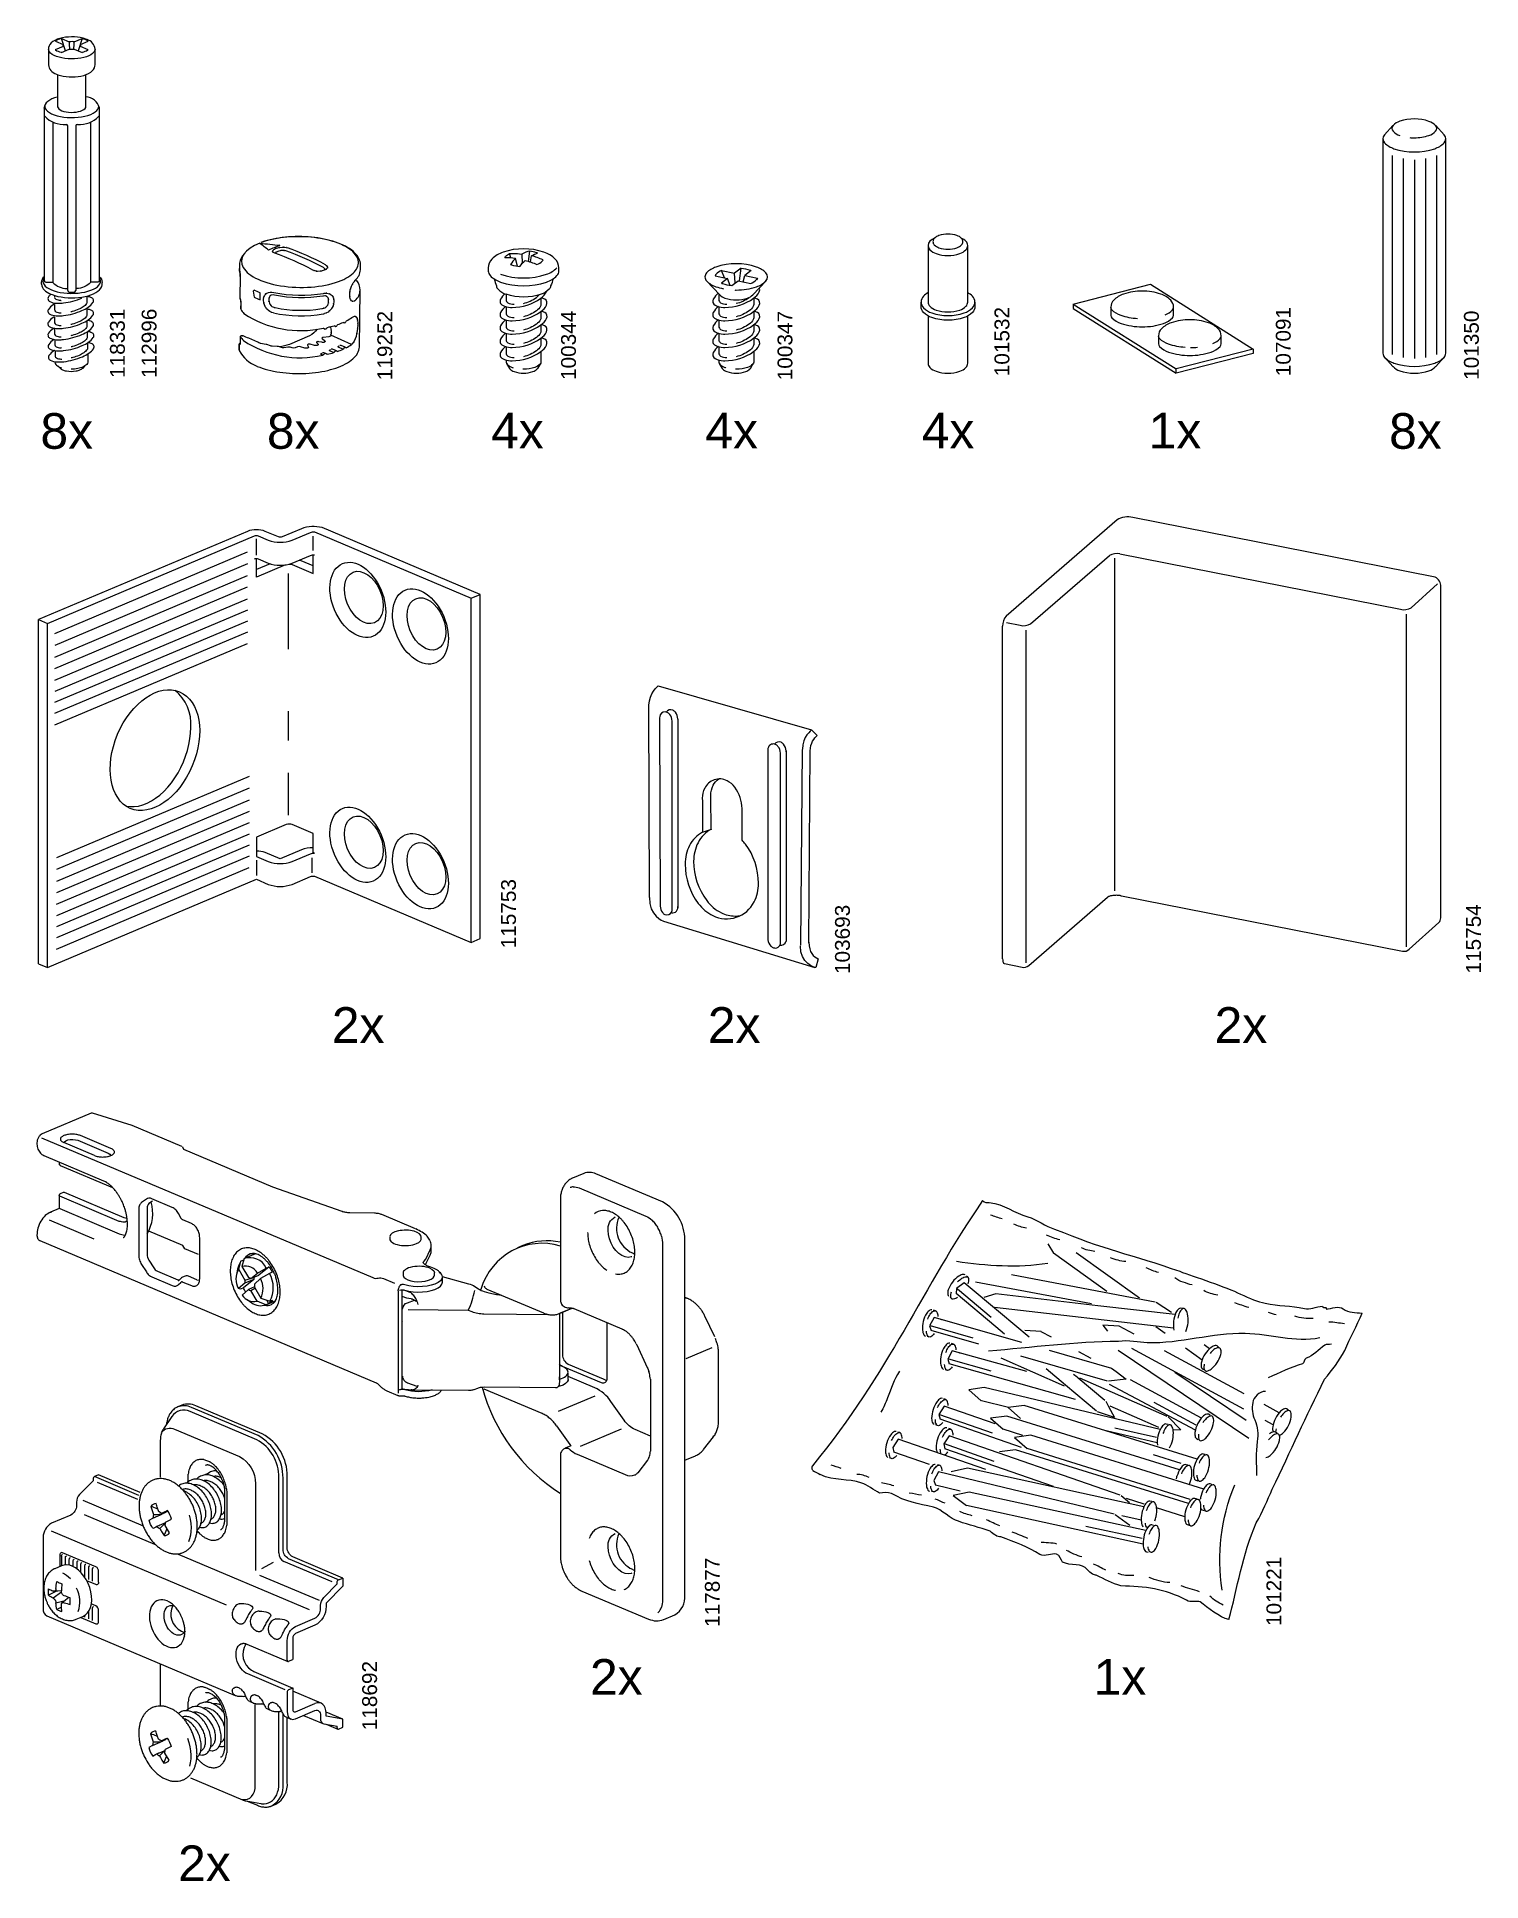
# Model space of a CAD drawing. Header units: metres. Extents: x -8.4 to 7.9, y -3.9 to 2.
# Drawn here: x 0.959 to 1.736, y 0.143 to 1.135 of the extents above; entities that cross this region are included whole.
import ezdxf

# ---------------------------------------------------------------- set-up
doc = ezdxf.new("R2010")
doc.units = ezdxf.units.M
doc.header["$MEASUREMENT"] = 0
doc.layers.add('PDF3_Geometry_Num_Penna__7', color=7, linetype='Continuous', lineweight=18)
doc.layers.add('PDF3_Text_Num_Penna__7', color=7, linetype='Continuous', lineweight=18)
doc.styles.add('GENERATED_STYLE_2', font='')
doc.styles.get('GENERATED_STYLE_2').set_extended_font_data('Arial')

msp = doc.modelspace()

# ---------------------------------------------------------------- texts
at = {"layer": 'PDF3_Text_Num_Penna__7', "color": 7, "linetype": 'Continuous', "lineweight": 18, "char_height": 0.0079952, "attachment_point": 7, "rotation": 90, "style": 'GENERATED_STYLE_2'}
for s, insert in [('\\A1;{\\pql;\\fArial|b0|i0|c0|p34;118331}', (1.00612, 0.95183)), ('\\A1;{\\pql;\\fArial|b0|i0|c0|p34;112996}', (1.02318, 0.95183)), ('\\A1;{\\pql;\\fArial|b0|i0|c0|p34;119252}', (1.15001, 0.95062)), ('\\A1;{\\pql;\\fArial|b0|i0|c0|p34;100344}', (1.24888, 0.95072)), ('\\A1;{\\pql;\\fArial|b0|i0|c0|p34;100347}', (1.36538, 0.95058)), ('\\A1;{\\pql;\\fArial|b0|i0|c0|p34;101532}', (1.48214, 0.95274)), ('\\A1;{\\pql;\\fArial|b0|i0|c0|p34;107091}', (1.63355, 0.95275)), ('\\A1;{\\pql;\\fArial|b0|i0|c0|p34;101350}', (1.73479, 0.95079)), ('\\A1;{\\pql;\\fArial|b0|i0|c0|p34;115753}', (1.2166, 0.6449)), ('\\A1;{\\pql;\\fArial|b0|i0|c0|p34;103693}', (1.39632, 0.63105)), ('\\A1;{\\pql;\\fArial|b0|i0|c0|p34;115754}', (1.73592, 0.63133)), ('\\A1;{\\pql;\\fArial|b0|i0|c0|p34;117877}', (1.3263, 0.27976)), ('\\A1;{\\pql;\\fArial|b0|i0|c0|p34;101221}', (1.6285, 0.28021)), ('\\A1;{\\pql;\\fArial|b0|i0|c0|p34;118692}', (1.14185, 0.22413))]:
    msp.add_mtext(s, dxfattribs=dict(at, insert=insert))
at = {"layer": 'PDF3_Text_Num_Penna__7', "color": 7, "linetype": 'Continuous', "lineweight": 18, "char_height": 0.0191885, "attachment_point": 7, "style": 'GENERATED_STYLE_2'}
for s, insert in [('\\A1;{\\pql;\\fArial|b0|i0|c0|p34;8x}', (0.96058, 0.91342)), ('\\A1;{\\pql;\\fArial|b0|i0|c0|p34;8x}', (1.08247, 0.91342)), ('\\A1;{\\pql;\\fArial|b0|i0|c0|p34;4x}', (1.20315, 0.91387)), ('\\A1;{\\pql;\\fArial|b0|i0|c0|p34;4x}', (1.31842, 0.91387)), ('\\A1;{\\pql;\\fArial|b0|i0|c0|p34;4x}', (1.43489, 0.91387)), ('\\A1;{\\pql;\\fArial|b0|i0|c0|p34;1x}', (1.55702, 0.91387)), ('\\A1;{\\pql;\\fArial|b0|i0|c0|p34;8x}', (1.68639, 0.91342)), ('\\A1;{\\pql;\\fArial|b0|i0|c0|p34;2x}', (1.11742, 0.59402)), ('\\A1;{\\pql;\\fArial|b0|i0|c0|p34;2x}', (1.31976, 0.59402)), ('\\A1;{\\pql;\\fArial|b0|i0|c0|p34;2x}', (1.59249, 0.59402)), ('\\A1;{\\pql;\\fArial|b0|i0|c0|p34;2x}', (1.25636, 0.24323)), ('\\A1;{\\pql;\\fArial|b0|i0|c0|p34;1x}', (1.5274, 0.24323)), ('\\A1;{\\pql;\\fArial|b0|i0|c0|p34;2x}', (1.03467, 0.14295))]:
    msp.add_mtext(s, dxfattribs=dict(at, insert=insert))

# ---------------------------------------------------------------- linework, layer by layer
at = {"layer": 'PDF3_Geometry_Num_Penna__7', "color": 7, "linetype": 'Continuous', "lineweight": 18, "flags": 128}
for points in [[(0.96925, 1.11525), (0.96993, 1.11499), (0.97134, 1.11455), (0.97284, 1.11421), (0.97441, 1.11397), (0.97602, 1.11384), (0.97765, 1.1138), (0.97927, 1.11386), (0.98087, 1.11402), (0.98241, 1.11428), (0.98387, 1.11463), (0.98524, 1.11509), (0.9865, 1.11565), (0.98763, 1.11633), (0.98851, 1.11706), (0.98917, 1.11784), (0.98964, 1.11866), (0.98992, 1.11952), (0.99, 1.12033), (0.98998, 1.12877, 0.315453), (0.98565, 1.13389), (0.98496, 1.13415), (0.98355, 1.13459), (0.98206, 1.13493), (0.98049, 1.13517), (0.97888, 1.1353), (0.97725, 1.13534), (0.97562, 1.13528), (0.97403, 1.13512), (0.97249, 1.13486), (0.97103, 1.1345), (0.96966, 1.13405), (0.9684, 1.13348), (0.96727, 1.1328), (0.96639, 1.13208), (0.96573, 1.1313), (0.96526, 1.13048), (0.96498, 1.12962), (0.9649, 1.12881), (0.9649, 1.12033)], [(0.97404, 1.1279), (0.97189, 1.13449), (0.97171, 1.13442, 0.072951), (0.96875, 1.13316), (0.96861, 1.13307), (0.97276, 1.13132, 0.088818), (0.97258, 1.13094, 0.008282), (0.97258, 1.13054, 0.089368), (0.97276, 1.13015), (0.96858, 1.12839), (0.96875, 1.12831, 0.073284), (0.97171, 1.12706), (0.97192, 1.127), (0.97606, 1.12875)], [(0.97793, 1.12868, 0.019944), (0.97883, 1.12875), (0.98301, 1.12699), (0.98319, 1.12706, 0.073491), (0.98615, 1.12831), (0.98629, 1.1284), (0.98214, 1.13015, 0.094136), (0.98232, 1.13054, 0.008292), (0.98232, 1.13094, 0.093612), (0.98214, 1.13132), (0.98632, 1.13309), (0.98615, 1.13316, 0.073055), (0.98319, 1.13442), (0.98301, 1.13449), (0.98086, 1.1279)], [(0.99228, 1.0042, 0.046607), (0.99234, 1.00477), (0.99234, 1.09719, 0.318689), (0.98511, 1.10304)], [(0.96262, 1.09277), (0.96262, 1.0042), (0.96264, 1.00406, 0.353415), (0.96347, 1.00338), (0.96635, 1.00338, -0.142951), (0.96732, 1.00319)], [(0.99228, 1.09277), (0.99228, 1.0042), (0.99226, 1.00406, -0.354733), (0.99143, 1.00338), (0.98854, 1.00338, 0.132906), (0.98762, 1.00324, 0.139996), (0.98772, 1.00361), (0.98772, 1.08911)], [(0.96718, 1.08911), (0.96718, 1.05828), (0.96718, 1.00361, 0.139996), (0.96728, 1.00324, 0.204231), (0.97482, 0.99994, -0.08165), (0.97532, 0.99982)], [(0.97532, 0.99886), (0.97532, 1.08743, 0.392554), (0.97439, 1.08824)], [(0.98051, 1.08823, 0.411009), (0.97958, 1.08743), (0.97958, 0.99886)], [(1.68845, 1.08759), (1.6839, 1.08255, 0.398754), (1.684, 1.0783, 0.115906), (1.68903, 1.07518, 0.162207), (1.71093, 1.07518, 0.116006), (1.71596, 1.07829, 0.398501), (1.71608, 1.08255), (1.71153, 1.08759)], [(1.69757, 1.08115, 0.024063), (1.69999, 1.08104, 0.080908), (1.70784, 1.08231, 0.117068), (1.71145, 1.08454, 0.413225), (1.71145, 1.08768, 0.116373), (1.70784, 1.0899, 0.162426), (1.69214, 1.08991, 0.116614), (1.68852, 1.08768, 0.413626), (1.68853, 1.08453, 0.116412), (1.69212, 1.08231)], [(1.6831, 1.08048), (1.6831, 0.96509, 0.197758), (1.684, 0.9629, 0.116389), (1.68903, 0.95979, 0.162207), (1.71093, 0.95979, 0.116489), (1.71596, 0.9629, 0.199065), (1.71687, 0.96509), (1.71687, 1.08048)], [(1.44183, 1.0271, 0.091559), (1.4393, 1.02536, 0.412942), (1.4393, 1.02079, 0.115928), (1.44261, 1.01874, 0.161986), (1.45537, 1.01874, 0.116267), (1.45867, 1.02079, 0.415173), (1.45867, 1.02537, 0.091803), (1.45615, 1.0271)], [(1.43836, 1.02308), (1.43836, 0.99268, 0.198379), (1.4393, 0.99039, 0.116196), (1.44261, 0.98835, 0.162387), (1.45537, 0.98835, 0.116535), (1.45867, 0.99039, 0.199075), (1.45962, 0.99268), (1.45962, 1.02308)], [(1.12991, 1.00428, -0.015847), (1.13019, 1.00458, 0.201617), (1.13279, 1.00999), (1.13282, 1.01257)], [(1.21626, 1.01613, 0.032957), (1.2106, 1.01653, -0.122), (1.21106, 1.0173, -0.135251), (1.21298, 1.01871)], [(1.21366, 1.01641), (1.21298, 1.01871, -0.013674), (1.21511, 1.01876, -0.029127), (1.21959, 1.0185)], [(1.21724, 1.01194), (1.21626, 1.01613, 0.0682), (1.21364, 1.01291, 0.013224), (1.21414, 1.01272, 0.054066), (1.21862, 1.01175, -0.061321), (1.22144, 1.01509, -0.039709), (1.22782, 1.01283, 0.106715), (1.23062, 1.01462, 0.105925), (1.23106, 1.01532, 0.043358), (1.22479, 1.01753)], [(1.22333, 1.01454), (1.22402, 1.02002, 0.076831), (1.21959, 1.0185), (1.21992, 1.0135)], [(1.2243, 1.01421), (1.22479, 1.01753, -0.050223), (1.22811, 1.01899, 0.016483), (1.22754, 1.0192, 0.065975), (1.22402, 1.02002)], [(1.33426, 0.99914, 0.005513), (1.33507, 0.99912, 0.08064), (1.34602, 1.0009, 0.116377), (1.35105, 1.00401, 0.414195), (1.35105, 1.00837, 0.116216), (1.34602, 1.01149, 0.162257), (1.32413, 1.01149, 0.116241), (1.31909, 1.00839, 0.414768), (1.31909, 1.00401, 0.116303), (1.32411, 1.0009, 0.030091), (1.32817, 0.99982)], [(0.96256, 1.00627, 0.234501), (0.96107, 1.00312), (0.96107, 1.00235), (0.96107, 1.00226)], [(0.98762, 1.00325, -0.204026), (0.98009, 0.99994, 0.077467), (0.97958, 0.99982)], [(0.99234, 1.00627, -0.213738), (0.99383, 1.00322), (0.99383, 1.00312)], [(1.06813, 0.97415), (1.06808, 0.9707, 0.288539), (1.06758, 0.96992), (1.06754, 0.9671), (1.06755, 0.96686), (1.06761, 0.96666, 0.188818), (1.07704, 0.95816), (1.07728, 0.95806), (1.07861, 0.95754), (1.08, 0.95706), (1.08145, 0.9566), (1.08296, 0.95619), (1.08451, 0.95581), (1.0861, 0.95546), (1.08774, 0.95517), (1.08941, 0.9549), (1.0911, 0.95468), (1.09283, 0.9545), (1.09457, 0.95436), (1.09633, 0.95426), (1.0981, 0.9542), (1.09987, 0.95419), (1.10164, 0.95421), (1.1034, 0.95428), (1.10516, 0.95439), (1.1069, 0.95454), (1.10861, 0.95473), (1.11031, 0.95496), (1.11196, 0.95523), (1.11359, 0.95554), (1.11517, 0.95589), (1.11671, 0.95628), (1.1182, 0.9567), (1.11964, 0.95716), (1.12101, 0.95765), (1.12233, 0.95818), (1.12358, 0.95874), (1.12476, 0.95934), (1.12587, 0.95996), (1.1269, 0.96062), (1.12785, 0.96131), (1.12872, 0.96202), (1.1295, 0.96277), (1.13019, 0.96353), (1.13078, 0.96432), (1.13127, 0.96513), (1.13167, 0.96595), (1.13195, 0.96677), (1.13213, 0.9676), (1.13222, 0.96843), (1.13222, 0.96861), (1.13264, 0.99897, 0.169405), (1.13068, 1.00451)], [(1.06783, 1.00903), (1.06784, 1.00887), (1.06784, 1.00886, -0.072685), (1.06768, 1.01066)], [(1.06784, 1.00886, -0.039618), (1.06808, 1.00704, -0.024979), (1.06809, 1.00654), (1.06793, 0.99514)], [(1.20484, 1.00506, 0.044494), (1.20606, 1.00139, 0.198508), (1.20684, 0.99951, 0.116717), (1.21116, 0.99684)], [(1.20826, 1.00763, 0.1622), (1.23292, 1.00763, 0.11654), (1.23857, 1.01113)], [(1.2365, 1.00517, -0.058267), (1.23512, 1.00139, -0.199167), (1.23434, 0.99951, -0.116271), (1.23, 0.99684, -0.162293), (1.21122, 0.99682), (1.21122, 0.99388, 0.275792), (1.21215, 0.99231, 0.116583), (1.21544, 0.99144)], [(1.31904, 1.00406), (1.32617, 0.99657, 0.116502), (1.32899, 0.99482, 0.162561), (1.34114, 0.99482, 0.11682), (1.34395, 0.99655), (1.3511, 1.00406)], [(1.32865, 1.00575), (1.32713, 1.00963, 0.101878), (1.32418, 1.00769, 0.119483), (1.32366, 1.00683), (1.33042, 1.00537), (1.32704, 1.0028, 0.016674), (1.3276, 1.00259, 0.053743), (1.33259, 1.00151), (1.33607, 1.00416), (1.34285, 1.0027, 0.106801), (1.34596, 1.00471)], [(1.33687, 1.00399), (1.33764, 1.01088, -0.053803), (1.34254, 1.00981, -0.02267), (1.34316, 1.00957), (1.3397, 1.00693), (1.34645, 1.00548, -0.111298), (1.34596, 1.0047)], [(0.96587, 0.99663, 0.038387), (0.96494, 0.99551, 0.156224), (0.96461, 0.9945, 0.290044), (0.96566, 0.99287, 0.090119), (0.96905, 0.99204, 0.016844), (0.97044, 0.992, 0.03153), (0.97292, 0.99215, 0.035838), (0.97803, 0.99314, 0.035768), (0.98294, 0.99483)], [(0.9679, 0.99147, 0.005954), (0.96746, 0.99118, 0.090129), (0.96494, 0.98873, 0.470705), (0.96563, 0.98613, 0.091366), (0.96905, 0.98527, 0.018443), (0.97044, 0.98522, 0.030636), (0.97292, 0.98537, 0.035418), (0.97803, 0.98636, 0.034735), (0.98294, 0.98806, 0.04802), (0.98635, 0.9899, 0.090131), (0.98887, 0.99236, 0.156833), (0.9892, 0.99337)], [(0.96821, 0.99499, 0.229469), (0.96889, 0.99419, 0.092063), (0.97132, 0.99358, 0.007922), (0.97177, 0.99355)], [(0.98564, 0.99551), (0.98564, 0.99253, -0.149958), (0.98541, 0.99184, -0.090077), (0.98362, 0.99009, -0.046801), (0.9812, 0.98877, -0.034977), (0.9777, 0.98757, -0.006601), (0.9769, 0.98737)], [(0.98914, 0.99383, 0.22283), (0.98818, 0.99495, 0.060964), (0.98591, 0.99567)], [(1.06796, 0.99492, -0.053815), (1.06838, 0.99237), (1.06833, 0.98892)], [(1.08499, 0.99654, -0.151134), (1.08663, 0.99657, 0.094197), (1.11248, 0.99603), (1.11258, 0.99605), (1.11289, 0.99608, -0.14899), (1.11423, 0.99592)], [(1.08616, 0.99786, 0.094279), (1.11297, 0.9973, -0.018676), (1.11361, 0.99739)], [(1.12976, 0.99331, 0.033384), (1.13004, 0.99356, 0.193187), (1.13264, 0.99897)], [(1.21053, 0.99707, 0.092513), (1.20824, 0.99422, 0.414508), (1.20922, 0.99097, 0.116455), (1.21364, 0.98979, 0.007244), (1.21442, 0.98978, 0.154819), (1.2299, 0.9947, 0.124893), (1.2331, 0.99844)], [(1.21096, 0.99024, 0.10707), (1.20824, 0.98705, 0.414262), (1.20922, 0.98379, 0.116229), (1.21364, 0.98262, 0.007244), (1.21442, 0.98261, 0.15488), (1.2299, 0.98752, 0.116941), (1.23293, 0.99095, 0.413001), (1.23195, 0.9942, 0.048544), (1.23022, 0.99493)], [(1.22059, 0.99196, 0.095676), (1.2275, 0.99508, 0.071968), (1.22903, 0.99653)], [(1.22996, 0.99474), (1.22996, 0.99129, -0.122714), (1.22975, 0.99045, -0.116179), (1.2275, 0.9879, -0.095803), (1.22059, 0.98479)], [(1.32539, 0.99738, 0.105162), (1.32272, 0.99422, 0.413535), (1.3237, 0.99097, 0.116455), (1.32812, 0.98979, 0.00579), (1.3289, 0.98978, 0.154761), (1.34438, 0.9947, 0.116216), (1.34742, 0.99813, 0.234903), (1.34748, 1.00027)], [(1.32544, 0.99024, 0.107273), (1.32272, 0.98705, 0.41441), (1.3237, 0.9838, 0.116455), (1.32812, 0.98262, 0.007238), (1.3289, 0.98261, 0.154888), (1.34438, 0.98752, 0.116435), (1.34742, 0.99095, 0.413573), (1.34643, 0.99421, 0.048405), (1.3447, 0.99493)], [(1.3257, 0.99707), (1.3257, 0.99388, 0.276839), (1.32664, 0.99232, 0.116717), (1.32992, 0.99144)], [(1.34444, 0.99474), (1.34444, 0.99129, -0.123648), (1.34423, 0.99045, -0.116923), (1.34198, 0.9879, -0.095979), (1.33507, 0.98479)], [(1.43836, 0.99771, 0.06912), (1.43582, 0.99579, 0.413764), (1.43582, 0.98957, 0.115912), (1.44032, 0.98679, 0.162212), (1.45766, 0.98679, 0.116495), (1.46216, 0.98957, 0.414513), (1.46216, 0.99579, 0.069146), (1.45962, 0.99771)], [(1.46345, 0.99268), (1.46345, 0.99014, -0.199191), (1.46216, 0.98704, -0.116315), (1.45766, 0.98426, -0.16234), (1.44032, 0.98426, -0.116091), (1.43582, 0.98704, -0.198431), (1.43453, 0.99014), (1.43453, 0.99268)], [(1.56985, 0.98417, 0.199571), (1.5704, 0.9855), (1.5704, 0.98972, 0.032337), (1.57039, 0.98994, 0.198791), (1.56885, 0.99366, 0.116796), (1.56359, 0.99692, 0.080696), (1.55354, 0.99855, 0.080748), (1.5435, 0.99692, 0.116772), (1.53823, 0.99367, 0.198829), (1.53669, 0.98994, 0.018802), (1.5367, 0.98958)], [(0.96746, 0.98437, 0.090383), (0.96494, 0.98191, 0.468499), (0.96563, 0.9793, 0.090445), (0.96905, 0.97845, 0.016044), (0.97044, 0.97841, 0.031084), (0.97292, 0.97856, 0.035844), (0.97803, 0.97954, 0.034945), (0.98294, 0.98124, 0.047486), (0.98635, 0.98309, 0.089703), (0.98887, 0.98555, 0.155657), (0.9892, 0.98656, 0.059571), (0.98914, 0.98701, 0.223952), (0.98818, 0.98814, 0.061389), (0.98591, 0.98886)], [(0.9679, 0.9786, 0.000542), (0.96746, 0.97832, 0.09045), (0.96494, 0.97585, 0.471337), (0.9656, 0.9733, 0.089523), (0.96905, 0.9724, 0.016843), (0.97044, 0.97235, 0.030189), (0.97292, 0.9725, 0.034786), (0.97803, 0.97349, 0.035548), (0.98294, 0.97519, 0.046003), (0.98635, 0.97703, 0.090078), (0.98887, 0.97949, 0.155635), (0.9892, 0.9805, 0.060637), (0.98914, 0.98095, 0.221666), (0.98818, 0.98209, 0.061423), (0.98591, 0.9828)], [(0.96817, 0.9846), (0.96817, 0.98167, 0.068938), (0.96821, 0.9814, 0.228736), (0.96889, 0.98059, 0.0912), (0.97132, 0.97998, 0.01785), (0.97177, 0.97996)], [(0.96821, 0.98821, 0.227372), (0.96889, 0.98741, 0.090348), (0.97132, 0.98679, 0.015357), (0.97177, 0.98677)], [(0.98564, 0.98869), (0.98564, 0.98571, -0.149478), (0.98541, 0.98502, -0.089551), (0.98362, 0.98328, -0.047514), (0.9812, 0.98196, -0.034968), (0.9777, 0.98075, -0.009226), (0.9769, 0.98055)], [(0.98564, 0.98263), (0.98564, 0.97966, -0.146229), (0.98541, 0.97896, -0.088272), (0.98362, 0.97722, -0.046445), (0.9812, 0.9759, -0.034691), (0.9777, 0.9747, -0.003954), (0.9769, 0.9745)], [(1.0684, 0.99227), (1.06836, 0.98882, 0.066567), (1.0701, 0.98642, 0.201574), (1.11269, 0.97855)], [(1.086, 0.98684, 0.094328), (1.11281, 0.98628, 0.02161), (1.11346, 0.98642)], [(1.08698, 0.98965, 0.094186), (1.11199, 0.98913, 0.023636), (1.11242, 0.98918)], [(1.21096, 0.98307, 0.106237), (1.20824, 0.97987, 0.414768), (1.20922, 0.97662, 0.116455), (1.21364, 0.97544, 0.007246), (1.21442, 0.97543, 0.154815), (1.2299, 0.98034, 0.116427), (1.23293, 0.98377, 0.413123), (1.23195, 0.98703, 0.047418), (1.23022, 0.98775)], [(1.21122, 0.99017), (1.21122, 0.98671, 0.275286), (1.21215, 0.98514, 0.115947), (1.21544, 0.98426), (1.2155, 0.98426)], [(1.21122, 0.98299), (1.21122, 0.97953, 0.275478), (1.21216, 0.97796, 0.115921), (1.21544, 0.97709, -0.017842), (1.2155, 0.97708)], [(1.22996, 0.98756), (1.22996, 0.98411, -0.1224), (1.22975, 0.98327, -0.115999), (1.2275, 0.98073, -0.095803), (1.22059, 0.97761)], [(1.32544, 0.98307, 0.10644), (1.32272, 0.97987, 0.413728), (1.3237, 0.97662, 0.116465), (1.32812, 0.97544, 0.00579), (1.3289, 0.97543, 0.154826), (1.34438, 0.98034, 0.116216), (1.34742, 0.98377, 0.413318), (1.34643, 0.98703, 0.046766), (1.3447, 0.98775)], [(1.3257, 0.99017), (1.3257, 0.98671, 0.276839), (1.32664, 0.98514, 0.116704), (1.32992, 0.98426)], [(1.3257, 0.98299), (1.3257, 0.97953, 0.276333), (1.32664, 0.97796, 0.116081), (1.32992, 0.97709)], [(1.34444, 0.98756), (1.34444, 0.98411, -0.123854), (1.34423, 0.98327, -0.116705), (1.34198, 0.98073, -0.095703), (1.33507, 0.97761)], [(1.43836, 0.98512), (1.43836, 0.95975, 0.198269), (1.4393, 0.95746, 0.115975), (1.44261, 0.95542, 0.16216), (1.45537, 0.95542, 0.116314), (1.45867, 0.95746, 0.198965), (1.45962, 0.95975), (1.45962, 0.98512)], [(1.55097, 0.98362, -0.062686), (1.54213, 0.98538, -0.116402), (1.53726, 0.98839, -0.198573), (1.5367, 0.98973), (1.5367, 0.9855, 0.199163), (1.53726, 0.98417, 0.116386), (1.54213, 0.98116, 0.080455), (1.55355, 0.9793, 0.080475), (1.56498, 0.98115, 0.116555), (1.56985, 0.98417)], [(1.57659, 0.96821, -0.062557), (1.56775, 0.96997, -0.116412), (1.56288, 0.97298, -0.198978), (1.56232, 0.97432), (1.56232, 0.9701, 0.198789), (1.56288, 0.96876, 0.116728), (1.56775, 0.96575, 0.080538), (1.57917, 0.9639, 0.080564), (1.5906, 0.96575, 0.116523), (1.59547, 0.96876, 0.198868), (1.59602, 0.9701), (1.59602, 0.97432, 0.030867), (1.59601, 0.97453, 0.198579), (1.59447, 0.97826, 0.116408), (1.58921, 0.98151, 0.080702), (1.57916, 0.98314, 0.080731), (1.56911, 0.98151, 0.116408), (1.56385, 0.97826, 0.198873), (1.56231, 0.97453, 0.018607), (1.56232, 0.97417)], [(1.56593, 0.98574, 0.09556), (1.56985, 0.98839, 0.198789), (1.5704, 0.98972)], [(0.96803, 0.97263, 0.004167), (0.96759, 0.97234, 0.090239), (0.96507, 0.96988, 0.471429), (0.96575, 0.96731, 0.0906), (0.96918, 0.96642, 0.015222), (0.97057, 0.96638, 0.03057), (0.97305, 0.96653, 0.035649), (0.97816, 0.96752, 0.035291), (0.98307, 0.96921, 0.047057), (0.98648, 0.97106, 0.091086), (0.989, 0.97352, 0.1558), (0.98933, 0.97453, 0.062188), (0.98927, 0.97498, 0.224757), (0.98831, 0.97611, 0.063472), (0.98604, 0.97683)], [(0.96817, 0.97855), (0.96817, 0.97562, 0.069175), (0.96821, 0.97535, 0.229419), (0.96889, 0.97454, 0.089892), (0.97132, 0.97392, 0.007833), (0.97177, 0.9739)], [(0.9683, 0.97258), (0.9683, 0.96965, 0.285047), (0.96899, 0.96862)], [(0.98577, 0.97666), (0.98577, 0.97368, -0.148722), (0.98554, 0.97299, -0.08925), (0.98375, 0.97125, -0.047336), (0.98132, 0.96993, -0.03593), (0.97783, 0.96873, -0.007605), (0.97704, 0.96853)], [(1.0821, 0.96986), (1.07903, 0.97042, -0.055912), (1.07863, 0.97054, -0.012763), (1.07763, 0.97098), (1.07277, 0.97314, 0.002807), (1.06962, 0.97442)], [(1.12476, 0.96821), (1.12511, 0.96805, 0.036144), (1.12793, 0.9698), (1.11679, 0.97476, -0.016763), (1.11662, 0.97436, -0.219565), (1.11572, 0.97394), (1.1127, 0.97357), (1.11253, 0.97354), (1.11237, 0.9735), (1.11225, 0.97344), (1.11216, 0.97336), (1.1121, 0.97329), (1.11209, 0.9732), (1.11212, 0.97312), (1.11219, 0.97304), (1.11372, 0.97173), (1.11385, 0.97156), (1.11385, 0.97139), (1.11373, 0.97122), (1.1135, 0.97108), (1.11317, 0.97097), (1.11279, 0.97092), (1.11238, 0.97092), (1.11199, 0.97098), (1.11039, 0.97133), (1.11014, 0.97136), (1.10988, 0.97136), (1.10963, 0.97133), (1.10942, 0.97127), (1.10926, 0.97119), (1.10916, 0.97108), (1.10914, 0.97097), (1.10919, 0.97086), (1.10998, 0.96995), (1.11006, 0.96977), (1.11002, 0.9696), (1.10986, 0.96944), (1.1096, 0.96932), (1.10926, 0.96923), (1.10887, 0.96919), (1.10847, 0.96921), (1.10809, 0.96928), (1.10567, 0.96992), (1.10544, 0.96996), (1.10519, 0.96997), (1.10494, 0.96995), (1.10472, 0.96991), (1.10454, 0.96983), (1.10442, 0.96974), (1.10436, 0.96963), (1.10438, 0.96953), (1.1049, 0.96845), (1.10492, 0.96828), (1.10483, 0.96812), (1.10463, 0.96798), (1.10434, 0.96787), (1.10399, 0.9678), (1.10361, 0.96778), (1.10322, 0.96781), (1.10288, 0.96789), (1.10061, 0.96858, 0.153927), (1.09901, 0.96855), (1.09765, 0.96805, -0.149721), (1.09607, 0.96802), (1.09493, 0.96835, 0.105998), (1.09374, 0.96842), (1.09153, 0.96807, -0.115833), (1.09027, 0.96816), (1.08874, 0.96868, 0.076059), (1.08799, 0.9688), (1.08521, 0.96887, -0.08344), (1.08441, 0.96902), (1.08245, 0.96976)], [(1.10945, 0.9781, -0.142927), (1.10545, 0.9745), (1.09457, 0.9699, -0.068812), (1.08916, 0.96854)], [(1.11262, 0.97854), (1.11338, 0.97821, 0.005979), (1.11299, 0.97849)], [(1.11923, 0.97962), (1.11858, 0.9799), (1.11928, 0.97959, 0.005877), (1.11891, 0.97988)], [(1.1207, 0.98058, 0.021553), (1.12358, 0.98171), (1.12411, 0.98148)], [(1.21096, 0.97589, 0.106381), (1.20824, 0.97269, 0.414389), (1.20922, 0.96944, 0.116465), (1.21364, 0.96826, 0.007246), (1.21442, 0.96825, 0.154815), (1.2299, 0.97317, 0.116589), (1.23293, 0.97659, 0.412861), (1.23194, 0.97986, 0.045232), (1.23022, 0.98058)], [(1.21096, 0.96871, 0.106725), (1.20824, 0.96552, 0.414776), (1.20922, 0.96227, 0.116219), (1.21364, 0.96109, 0.005801), (1.21442, 0.96107, 0.154815), (1.2299, 0.96599, 0.116561), (1.23293, 0.96942, 0.413432), (1.23195, 0.97267, 0.047981), (1.23022, 0.9734)], [(1.21122, 0.97581), (1.21122, 0.97235, 0.275164), (1.21216, 0.97078, 0.116583), (1.21544, 0.96991)], [(1.22996, 0.98039), (1.22996, 0.97693, -0.12168), (1.22975, 0.97609, -0.115781), (1.2275, 0.97355, -0.095803), (1.22059, 0.97043)], [(1.22996, 0.97321), (1.22996, 0.96976, -0.122196), (1.22975, 0.96892, -0.116436), (1.2275, 0.96637, -0.095929), (1.22059, 0.96326)], [(1.32544, 0.97589, 0.106727), (1.32272, 0.97269, 0.414287), (1.3237, 0.96944, 0.116455), (1.32812, 0.96826, 0.007238), (1.3289, 0.96825, 0.154883), (1.34438, 0.97317, 0.116301), (1.34742, 0.97659, 0.413304), (1.34642, 0.97987, 0.047843), (1.3447, 0.98058)], [(1.32544, 0.96871, 0.106583), (1.32272, 0.96552, 0.414115), (1.3237, 0.96227, 0.116229), (1.32812, 0.96109, 0.007237), (1.3289, 0.96107, 0.154757), (1.34438, 0.96599, 0.116378), (1.34741, 0.96942, 0.413581), (1.34643, 0.97267, 0.047874), (1.3447, 0.9734)], [(1.3257, 0.97581), (1.3257, 0.97235, 0.276839), (1.32664, 0.97079, 0.116386), (1.32992, 0.96991)], [(1.34444, 0.98039), (1.34444, 0.97693, -0.123334), (1.34423, 0.97609, -0.116269), (1.34198, 0.97355, -0.095987), (1.33507, 0.97044)], [(1.34444, 0.97321), (1.34444, 0.96976, -0.123442), (1.34423, 0.96892, -0.116089), (1.34198, 0.96637, -0.095845), (1.33507, 0.96326)], [(1.59155, 0.97033, 0.095543), (1.59547, 0.97298, 0.198573), (1.59602, 0.97432)], [(0.96816, 0.96665, 0.008274), (0.96772, 0.96637, 0.090502), (0.96519, 0.96391, 0.153484), (0.96488, 0.9629)], [(0.96493, 0.96245, 0.224076), (0.96589, 0.96132, 0.090224), (0.96931, 0.96045, 0.015992), (0.9707, 0.9604, 0.031355), (0.97319, 0.96056, 0.035626), (0.97829, 0.96154, 0.035561), (0.9832, 0.96324, 0.049018), (0.9866, 0.96509, 0.090882), (0.98914, 0.96754, 0.152795), (0.98946, 0.96855, 0.070274), (0.98939, 0.96901, 0.225688), (0.98844, 0.97014, 0.061432), (0.98617, 0.97086)], [(0.96843, 0.9666), (0.96843, 0.96368, 0.060533), (0.96847, 0.9634, 0.22253), (0.96915, 0.96259, 0.089658), (0.97158, 0.96198, 0.007405), (0.97203, 0.96195)], [(0.96902, 0.96857, 0.091413), (0.97145, 0.96795, 0.007418), (0.9719, 0.96792)], [(0.9859, 0.97069), (0.9859, 0.96771, -0.152248), (0.98567, 0.96702, -0.089703), (0.98387, 0.96527, -0.047746), (0.98145, 0.96396, -0.035147), (0.97796, 0.96275, -0.006625), (0.97717, 0.96256)], [(0.98603, 0.96471), (0.98603, 0.96029, -0.197232), (0.98553, 0.95908, -0.099983), (0.98344, 0.95765, -0.056847), (0.98077, 0.95686, -0.042557), (0.97717, 0.95654)], [(1.06755, 0.96703), (1.06759, 0.96986, -0.291358), (1.06808, 0.97071), (1.06807, 0.97052), (1.06805, 0.9704), (1.06804, 0.97035)], [(1.0699, 0.97193, 0.205789), (1.11249, 0.96406), (1.11185, 0.96435)], [(1.11289, 0.9654, 0.228253), (1.11272, 0.96541), (1.1124, 0.96528)], [(1.11442, 0.96477), (1.11494, 0.96454, 0.018131), (1.11846, 0.96543), (1.11649, 0.96631)], [(1.11752, 0.96736, 0.204921), (1.11735, 0.96737), (1.11704, 0.96724)], [(1.12026, 0.96612, -0.000371), (1.11991, 0.9664), (1.11775, 0.96736)], [(1.12007, 0.96628), (1.1205, 0.96609, 0.022251), (1.12343, 0.96724), (1.12112, 0.96827)], [(1.12492, 0.96807, -0.000247), (1.12462, 0.96832), (1.12238, 0.96932, 0.200719), (1.12199, 0.96933), (1.12167, 0.96919)], [(1.21122, 0.96864), (1.21122, 0.96518, 0.275478), (1.21216, 0.96361, 0.116583), (1.21544, 0.96274)], [(1.22996, 0.96603), (1.22996, 0.96038, -0.199161), (1.22946, 0.95916, -0.116658), (1.22667, 0.95744, -0.080218), (1.22059, 0.95646, -0.00283), (1.22019, 0.95646)], [(1.3257, 0.96864), (1.3257, 0.96518, 0.276526), (1.32664, 0.96361, 0.116717), (1.32992, 0.96274)], [(1.34444, 0.96603), (1.34444, 0.96038, -0.199277), (1.34394, 0.95916, -0.116078), (1.34115, 0.95744, -0.08024), (1.33507, 0.95646, -0.002862), (1.33468, 0.95646)], [(0.96832, 0.96057, 0.044069), (0.9683, 0.96029, 0.194256), (0.96879, 0.95908, 0.100731), (0.9709, 0.95765, 0.026908), (0.97203, 0.95723)], [(0.98437, 0.95813), (0.98314, 0.95697, -0.099724), (0.98164, 0.95594, -0.05645), (0.97974, 0.95538, -0.086148), (0.97459, 0.95538, -0.056528), (0.97269, 0.95594, -0.099656), (0.97115, 0.95701), (0.96997, 0.95813)], [(1.21122, 0.96146), (1.21122, 0.96038, 0.198986), (1.21172, 0.95916, 0.116547), (1.21451, 0.95744, 0.002442), (1.21492, 0.95731)], [(1.21146, 0.9595), (1.213, 0.95692, 0.060926), (1.21322, 0.95664, 0.116782), (1.21553, 0.95521, 0.162063), (1.22564, 0.95521, 0.116512), (1.22796, 0.95664)], [(1.3257, 0.96146), (1.3257, 0.96038, 0.198494), (1.3262, 0.95916, 0.116212), (1.32899, 0.95744, 0.001666), (1.3294, 0.95731)], [(1.32594, 0.9595), (1.32748, 0.95692, 0.059507), (1.3277, 0.95664, 0.116861), (1.33001, 0.95521, 0.162427), (1.34014, 0.95521, 0.11721), (1.34244, 0.95664, 0.063421), (1.34266, 0.95692), (1.3442, 0.9595)], [(1.68852, 0.95789, 0.116165), (1.69212, 0.95566, 0.162274), (1.70784, 0.95566, 0.116373), (1.71145, 0.95789)], [(1.0768, 0.68202), (1.08322, 0.6793, 0.178783), (1.09607, 0.6793), (1.1059, 0.68347, -0.123917), (1.10813, 0.68371), (1.1924, 0.6481), (1.19722, 0.65013), (1.19722, 0.83534), (1.11212, 0.8713, 0.148582), (1.10109, 0.87071), (1.09061, 0.86628, -0.176947), (1.08868, 0.86628), (1.08162, 0.86927, 0.17935), (1.07199, 0.86927), (0.95959, 0.82177)], [(0.95959, 0.63656), (0.96441, 0.63452), (0.96441, 0.81973), (1.07584, 0.86683, -0.177083), (1.07777, 0.86683), (1.08322, 0.86452, 0.17913), (1.09607, 0.86452), (1.1059, 0.86868, -0.122447), (1.10813, 0.86892), (1.1924, 0.8333)], [(1.07584, 0.85448, -0.175926), (1.07777, 0.85448), (1.08322, 0.85217, 0.178957), (1.09607, 0.85217), (1.1059, 0.85633, -0.122962), (1.10813, 0.85657)], [(1.09457, 0.85166, -0.090806), (1.09607, 0.85138), (1.10731, 0.84663), (1.10731, 0.8566)], [(1.00664, 0.72143), (1.00672, 0.72142), (1.00886, 0.72112), (1.01107, 0.72114), (1.01334, 0.72145), (1.01565, 0.72207), (1.01798, 0.72298), (1.0203, 0.72418), (1.02259, 0.72565), (1.02484, 0.72738), (1.02701, 0.72936), (1.0291, 0.73156), (1.03108, 0.73397), (1.03292, 0.73656), (1.03463, 0.73931), (1.03617, 0.7422), (1.03754, 0.74519), (1.03872, 0.74826), (1.0397, 0.75138), (1.04048, 0.75452), (1.04104, 0.75765), (1.04137, 0.76075), (1.04148, 0.76377, 0.249462), (1.03296, 0.78372)], [(1.30059, 0.76699), (1.30059, 0.76706, 0.015139), (1.30059, 0.7672, 0.161936), (1.29924, 0.77078, 0.117056), (1.29785, 0.77186, 0.413324), (1.2941, 0.77045, 0.107503), (1.29376, 0.76887), (1.29376, 0.76873)], [(1.29376, 0.76898), (1.29411, 0.66751, 0.162487), (1.29538, 0.66412, 0.117671), (1.2967, 0.66309, 0.413863), (1.30027, 0.66443, 0.108118), (1.30059, 0.66593, 0.016296), (1.30059, 0.66607), (1.30059, 0.66609)], [(1.30363, 0.76813), (1.30363, 0.7682, 0.015615), (1.30363, 0.76834, 0.162204), (1.30229, 0.77192, 0.115992), (1.30089, 0.773, 0.362794), (1.29735, 0.77201)], [(1.35885, 0.74955, 0.017781), (1.35886, 0.7498, 0.015457), (1.35886, 0.74995, 0.162311), (1.35751, 0.75353, 0.117893), (1.35611, 0.75461, 0.414252), (1.35235, 0.7532, 0.106587), (1.35201, 0.75166), (1.35201, 0.64974)], [(1.36189, 0.75069, 0.017781), (1.3619, 0.75095, 0.015139), (1.3619, 0.75109, 0.162195), (1.36055, 0.75468, 0.116893), (1.35916, 0.75576, 0.361647), (1.35562, 0.75477)], [(1.35201, 0.65019, 0.019178), (1.352, 0.64996, 0.034296), (1.35203, 0.64943, 0.162725), (1.35371, 0.64608, 0.116551), (1.35517, 0.64518, 0.078165), (1.35605, 0.64503, 0.323329), (1.35869, 0.64694, 0.054705), (1.35885, 0.64765), (1.35885, 0.75007)], [(1.36189, 0.75121), (1.36189, 0.64917, -0.053925), (1.36173, 0.64845)], [(1.31695, 0.70741, 0.156345), (1.3099, 0.70019, 0.116452), (1.30755, 0.69021, 0.16224), (1.3146, 0.66906, 0.116501), (1.32247, 0.66249, 0.414354), (1.34466, 0.66988, 0.116273), (1.34702, 0.67987, 0.162231), (1.33997, 0.70102, 0.03018), (1.33821, 0.70309), (1.33816, 0.72008, 0.162274), (1.33434, 0.73153, 0.116147), (1.33008, 0.73509, 0.414249), (1.31806, 0.73108, 0.116237), (1.31679, 0.72568, 0.012071), (1.31681, 0.72475), (1.31695, 0.70741), (1.3218, 0.70908, 0.160926), (1.31447, 0.70172, 0.116452), (1.31211, 0.69173, 0.162303), (1.31916, 0.67058, 0.116679), (1.32704, 0.66401, 0.116611), (1.33443, 0.66226, 0.043279), (1.33732, 0.66252)], [(1.32151, 0.70893), (1.32137, 0.72627, -0.012025), (1.32135, 0.7272, -0.116298), (1.32263, 0.7326, -0.129676), (1.32563, 0.73602)], [(1.0768, 0.69437), (1.08322, 0.69166, 0.17913), (1.09607, 0.69166), (1.1059, 0.69581, -0.124394), (1.10813, 0.69606), (1.10731, 0.69641), (1.10731, 0.70669), (1.09607, 0.71144, 0.179417), (1.09285, 0.71144), (1.0768, 0.70466)], [(1.10731, 0.69897, 0.094016), (1.10109, 0.69785), (1.08964, 0.69301), (1.08161, 0.69641, 0.096286), (1.07681, 0.69725)], [(1.30009, 0.66411, 0.076145), (1.30087, 0.66399, 0.29338), (1.30332, 0.66557, 0.107759), (1.30365, 0.66707, 0.016118), (1.30364, 0.66721, 0.009836), (1.30363, 0.66744)], [(1.5421, 0.67321, 0.018235), (1.54116, 0.67333, 0.018336), (1.54015, 0.6734, 0.014216), (1.53913, 0.6734, 0.016491), (1.53814, 0.67333, 0.017039), (1.53723, 0.67321, 0.017632), (1.53644, 0.67305, 0.020184), (1.5358, 0.67286, 0.022805), (1.53532, 0.67269)], [(0.95879, 0.53887, 0.030836), (0.95906, 0.53751, 0.045462), (0.95953, 0.53625, 0.047582), (0.96021, 0.53512)], [(0.98018, 0.54467, 0.026931), (0.97895, 0.54484, 0.02191), (0.97767, 0.54489, 0.021961), (0.97638, 0.54484, 0.024307), (0.97515, 0.54467)], [(0.96181, 0.53368), (0.96233, 0.53342), (0.96236, 0.5334), (0.99445, 0.51984, -0.012072), (0.9946, 0.51978)], [(0.99157, 0.53282, 0.025937), (0.9928, 0.53266, 0.022705), (0.99409, 0.5326, 0.021861), (0.99537, 0.53266, 0.025061), (0.9966, 0.53282)], [(1.00548, 0.48939, 0.037871), (1.0058, 0.48975, 0.035066), (1.00617, 0.49033, 0.031879), (1.00655, 0.49117, 0.0276), (1.00691, 0.49225, 0.025219), (1.00719, 0.49356, 0.02268), (1.00736, 0.49507, 0.0201), (1.00741, 0.49674, 0.018718), (1.00732, 0.49851, 0.016868), (1.0071, 0.50032, 0.016066), (1.00676, 0.50209, 0.015071), (1.00632, 0.50382, 0.010615), (1.00599, 0.50488, 0.01485), (1.00504, 0.50743, 0.013817), (1.0039, 0.50984, 0.014309), (1.00314, 0.5112, 0.01406), (1.00225, 0.51262, 0.018168), (1.00109, 0.51423, 0.019698), (0.99978, 0.5158, 0.022335), (0.99841, 0.51717, 0.024289), (0.99704, 0.51831, 0.025159), (0.99576, 0.51918)], [(1.2438, 0.51906, 0.044299), (1.24255, 0.51749, 0.044856), (1.24157, 0.51566, 0.038705), (1.24088, 0.51361, 0.038611), (1.24049, 0.51145)], [(1.29581, 0.28366), (1.29601, 0.28374), (1.30198, 0.28626, 0.301225), (1.30734, 0.29677), (1.30734, 0.48807, 0.279176), (1.29539, 0.50842), (1.25954, 0.52354, 0.207946), (1.25296, 0.52379), (1.24699, 0.52126)], [(1.00304, 0.49798), (0.97095, 0.51154, -0.28709), (0.97064, 0.51185), (0.97066, 0.50491), (0.96606, 0.50297, -0.20364), (0.96647, 0.50295)], [(1.02088, 0.50887), (1.01897, 0.50751, 0.238565), (1.01797, 0.50507), (1.01797, 0.48035, 0.140235), (1.01897, 0.47706), (1.02156, 0.47302, 0.148685), (1.02354, 0.47122), (1.03453, 0.46658, 0.073196), (1.03524, 0.46639)], [(1.24039, 0.50949), (1.24039, 0.4557, 0.015306), (1.2404, 0.45541)], [(1.03634, 0.49952, 0.040836), (1.03661, 0.4992, 0.044893), (1.03691, 0.49895)], [(1.14353, 0.50189, 0.029328), (1.14256, 0.50212, 0.025139), (1.14151, 0.50227, 0.01464), (1.14042, 0.50235), (1.12711, 0.50258)], [(1.28025, 0.48447, 0.03536), (1.27958, 0.48769, 0.032766), (1.2784, 0.4911, 0.033617), (1.27675, 0.49439, 0.03492), (1.27472, 0.49736, 0.017566), (1.27361, 0.49865, 0.019519), (1.27245, 0.49983, 0.039795), (1.27015, 0.50165, 0.046955), (1.26777, 0.50294, 0.055621), (1.26539, 0.50366, 0.065426), (1.2631, 0.50377, 0.158596), (1.25876, 0.50195)], [(1.27889, 0.47894), (1.27846, 0.47879), (1.27689, 0.47855), (1.27521, 0.4788), (1.2735, 0.47953), (1.27182, 0.48069), (1.27025, 0.48225), (1.26886, 0.48413), (1.26771, 0.48625), (1.26685, 0.48852), (1.26632, 0.49083), (1.26614, 0.4931, -0.307037), (1.26984, 0.50032)], [(1.27192, 0.50013, 0.414297), (1.27913, 0.481, 0.021062), (1.28018, 0.48057)], [(1.29478, 0.49003, 0.038045), (1.29394, 0.49247, 0.032429), (1.29278, 0.49477, 0.033371), (1.29137, 0.49684, 0.044117), (1.28974, 0.4986)], [(0.95874, 0.48998, 0.06793), (0.95893, 0.48919, 0.059268), (0.95931, 0.48845)], [(1.04601, 0.49143, 0.036737), (1.04559, 0.49265, 0.032147), (1.04501, 0.4938, 0.03318), (1.04431, 0.49484, 0.043402), (1.04349, 0.49572)], [(1.16777, 0.47459, 0.020441), (1.16824, 0.47545), (1.17036, 0.47982), (1.17084, 0.48124), (1.17093, 0.48217), (1.17093, 0.48504, 0.124022), (1.17026, 0.48759)], [(1.24039, 0.48669, 0.152677), (1.22028, 0.48503), (1.2173, 0.48377)], [(1.2553, 0.4889, 0.034611), (1.25597, 0.48568, 0.031405), (1.25714, 0.48227, 0.033346), (1.25879, 0.47897, 0.034218), (1.26082, 0.476, 0.018977), (1.26193, 0.47471, 0.020985), (1.2631, 0.47353, 0.040074), (1.26539, 0.47171)], [(1.01359, 0.47847, 0.038858), (1.01388, 0.4772, 0.036379), (1.01436, 0.47595)], [(1.07366, 0.48357, 0.071862), (1.07123, 0.48368, 0.07567), (1.06882, 0.4831, 0.079531), (1.06668, 0.48177, 0.07088), (1.06493, 0.47976, 0.029644), (1.06425, 0.47855, 0.026337), (1.06368, 0.4772, 0.045735), (1.06298, 0.47439, 0.039575), (1.06274, 0.47126, 0.034729), (1.06298, 0.46794, 0.03155), (1.06368, 0.46453, 0.032254), (1.06493, 0.46092, 0.033265), (1.06668, 0.45743, 0.034288), (1.06882, 0.45428, 0.018808), (1.07, 0.45291, 0.019807), (1.07123, 0.45167, 0.043594), (1.07366, 0.44974)], [(1.06999, 0.47708), (1.06852, 0.47646, 0.126017), (1.06669, 0.47221), (1.06615, 0.46924)], [(1.08214, 0.47287, 0.379485), (1.07021, 0.47791), (1.06905, 0.47362), (1.07252, 0.46784, -0.140847), (1.07386, 0.46728), (1.07807, 0.46895)], [(1.07374, 0.48058, 0.018547), (1.07345, 0.48044, 0.142201), (1.07057, 0.47811)], [(1.08648, 0.46994, 0.006602), (1.08604, 0.47093, 0.018031), (1.08525, 0.47246, 0.013462), (1.08453, 0.47367, 0.017845), (1.08359, 0.47502, 0.022189), (1.08243, 0.47645, 0.025349), (1.08112, 0.47777, 0.028659), (1.07976, 0.47889, 0.033467), (1.07839, 0.47975, 0.03829), (1.07708, 0.48034, 0.044454), (1.07588, 0.48067, 0.046888), (1.07479, 0.48075)], [(1.07869, 0.44761, 0.072295), (1.08112, 0.44749, 0.075664), (1.08353, 0.44807, 0.079327), (1.08567, 0.4494, 0.07088), (1.08742, 0.45141, 0.030006), (1.0881, 0.45262, 0.027633), (1.08866, 0.45397, 0.046139), (1.08937, 0.45678, 0.039549), (1.08961, 0.45991, 0.035064), (1.08937, 0.46323, 0.032333), (1.08866, 0.46664, 0.032799), (1.08742, 0.47026, 0.033009), (1.08567, 0.47375, 0.034135), (1.08353, 0.47689, 0.018405), (1.08235, 0.47826, 0.01979), (1.08112, 0.47951, 0.043594), (1.07869, 0.48144)], [(1.16701, 0.47526, -0.000114), (1.1666, 0.47572), (1.16675, 0.47616), (1.16698, 0.47634), (1.16791, 0.47766), (1.17036, 0.48269), (1.17084, 0.48412), (1.17093, 0.48504)], [(1.24039, 0.4847, 0.414191), (1.19773, 0.46175, 0.006123), (1.19748, 0.46086)], [(1.27015, 0.4697, 0.064928), (1.27245, 0.46959, 0.076028), (1.27472, 0.47014, 0.078988), (1.27675, 0.47139, 0.070709), (1.2784, 0.4733, 0.032119), (1.27905, 0.47444, 0.028), (1.27958, 0.47571, 0.049949), (1.28025, 0.47837)], [(1.04483, 0.46654), (1.0402, 0.4685, 0.205874), (1.03856, 0.46856), (1.03707, 0.46793)], [(1.07539, 0.46675), (1.07065, 0.46464), (1.06718, 0.46179, -0.246392), (1.0673, 0.47212), (1.07067, 0.46625), (1.0754, 0.46769)], [(1.07531, 0.46785), (1.0754, 0.46769, 0.064101), (1.07539, 0.46675), (1.06983, 0.46219)], [(1.07386, 0.46728), (1.07733, 0.47012), (1.08214, 0.47287), (1.08363, 0.4735, -0.040952), (1.08532, 0.47063), (1.08383, 0.47)], [(1.0862, 0.45414, 0.04416), (1.08683, 0.45493, 0.039703), (1.08738, 0.45592, 0.033892), (1.08782, 0.45712, 0.029682), (1.08815, 0.45849, 0.02729), (1.08833, 0.46002, 0.024322), (1.08836, 0.46165, 0.021798), (1.08825, 0.46332, 0.018685), (1.088, 0.46496, 0.016423), (1.08764, 0.46657, 0.011672), (1.08735, 0.46756)], [(1.15389, 0.46087, -0.161998), (1.15665, 0.46096), (1.15881, 0.46041), (1.16119, 0.46005), (1.16369, 0.4599), (1.16622, 0.45996), (1.16866, 0.46023), (1.17093, 0.4607), (1.17293, 0.46135), (1.17458, 0.46216), (1.17583, 0.46309), (1.17661, 0.4641), (1.1769, 0.46516), (1.1769, 0.46525), (1.1769, 0.46811, 0.228014), (1.17531, 0.47071)], [(1.20202, 0.45938), (1.19952, 0.46006, -0.078142), (1.19631, 0.46153), (1.19443, 0.46277, 0.07843), (1.19122, 0.46424), (1.1769, 0.46811), (1.1769, 0.46803), (1.17661, 0.46697), (1.17582, 0.46596), (1.17458, 0.46503), (1.17293, 0.46422), (1.17093, 0.46357), (1.16866, 0.4631), (1.16621, 0.46283), (1.16369, 0.46277), (1.16119, 0.46292), (1.15881, 0.46328), (1.15665, 0.46383, 0.086272), (1.15513, 0.464)], [(1.45821, 0.46913, 0.206496), (1.45726, 0.46942, 0.119898), (1.45493, 0.46856, 0.080713), (1.45147, 0.46533, 0.078831), (1.44918, 0.46112, 0.111646), (1.44887, 0.45856, 0.195308), (1.44935, 0.45766)], [(1.45421, 0.46546, -0.049746), (1.45647, 0.46733, -0.11976), (1.45879, 0.46819, -0.203197), (1.45975, 0.4679), (1.45896, 0.46856)], [(1.45992, 0.46444, 0.112521), (1.46023, 0.46699, 0.194647), (1.45975, 0.4679)], [(1.0369, 0.46541, 0.086703), (1.03661, 0.46541, 0.087982), (1.03634, 0.46533)], [(1.04349, 0.46307, 0.088167), (1.0443, 0.46327, 0.076863), (1.04501, 0.46371, 0.069835), (1.04559, 0.46438, 0.067187), (1.04601, 0.46524)], [(1.07105, 0.45993, -0.0307), (1.06983, 0.46219), (1.06834, 0.46156), (1.06718, 0.46179)], [(1.07577, 0.46274), (1.0726, 0.46132), (1.06923, 0.45829, 0.329441), (1.07715, 0.45495), (1.07378, 0.46081), (1.076, 0.46205)], [(1.15389, 0.46313, 0.024202), (1.15353, 0.46252, 0.036761), (1.15326, 0.46186, 0.041381), (1.1531, 0.46118)], [(1.17133, 0.40725, -0.138557), (1.15665, 0.4074, 0.161184), (1.15389, 0.40731), (1.15528, 0.4079), (1.15528, 0.46113)], [(1.15475, 0.46393, 0.075787), (1.15441, 0.46375, 0.066898), (1.15412, 0.46348)], [(1.15852, 0.45051), (1.19085, 0.45019, 0.071663), (1.19432, 0.46078)], [(1.16334, 0.45472, 0.07369), (1.16223, 0.45708, 0.06011), (1.16065, 0.45895, 0.012553), (1.16021, 0.45934)], [(1.20081, 0.46155), (1.23131, 0.44868, 0.008388), (1.23187, 0.44846)], [(1.30962, 0.45609, 0.012755), (1.30897, 0.45638), (1.30734, 0.45707)], [(1.45417, 0.45699, -0.118305), (1.45184, 0.45613, -0.202216), (1.45089, 0.45642), (1.4501, 0.45709)], [(1.45071, 0.45988, 0.110849), (1.45041, 0.45733, 0.192291), (1.45089, 0.45642)], [(1.07181, 0.45586), (1.07431, 0.45417, 0.26773), (1.0819, 0.45313), (1.08339, 0.45376), (1.08237, 0.45555)], [(1.08401, 0.45494), (1.0855, 0.45557, -0.113801), (1.08339, 0.45376)], [(1.1555, 0.45089, -0.303877), (1.15813, 0.45421), (1.16188, 0.45554)], [(1.23373, 0.44792, 0.039182), (1.23562, 0.44767, 0.042653), (1.23751, 0.44775)], [(1.2406, 0.4544, 0.063734), (1.24108, 0.45339, 0.075308), (1.24189, 0.45247, 0.071343), (1.243, 0.4518)], [(1.24156, 0.4491), (1.24156, 0.42625, 0.277322), (1.24455, 0.42116), (1.26345, 0.41319), (1.26529, 0.41242)], [(1.24773, 0.45099), (1.27355, 0.4401, 0.0167), (1.2737, 0.44003)], [(1.3173, 0.44863, 0.017058), (1.31671, 0.44959, 0.020933), (1.31564, 0.45109, 0.023856), (1.31442, 0.45251, 0.028176), (1.31299, 0.45387, 0.027295), (1.31138, 0.45508)], [(1.4403, 0.45036, 0.206674), (1.43931, 0.45024, 0.12031), (1.43754, 0.44851, 0.080513), (1.43569, 0.44414, 0.078784), (1.43531, 0.43937, 0.110538), (1.43607, 0.43691, 0.192264), (1.43687, 0.43627)], [(1.43814, 0.44538, -0.050745), (1.43944, 0.448, -0.118843), (1.44122, 0.44973, -0.204114), (1.44221, 0.44986), (1.44121, 0.45014)], [(1.44378, 0.44676, 0.111503), (1.44302, 0.44922, 0.197526), (1.44221, 0.44986)], [(1.57513, 0.45104), (1.57412, 0.45117, 0.204122), (1.57316, 0.45088, 0.115419), (1.57164, 0.44885, 0.078161), (1.57039, 0.44419, 0.077146), (1.57062, 0.43935)], [(1.57695, 0.43874, 0.078211), (1.5782, 0.4434, 0.07723), (1.57796, 0.44823, 0.113315), (1.57691, 0.45056, 0.201219), (1.57603, 0.45106, 0.205226), (1.57508, 0.45077, 0.116597), (1.57356, 0.44874, 0.04891), (1.57262, 0.44591)], [(1.26547, 0.44351), (1.26547, 0.41364), (1.26541, 0.41292), (1.26524, 0.41228), (1.26496, 0.41173), (1.26459, 0.41131), (1.26414, 0.41102), (1.26362, 0.41089), (1.26306, 0.41091), (1.26248, 0.41108), (1.24156, 0.4199, -0.121653), (1.2399, 0.42126)], [(1.28118, 0.43211, 0.017814), (1.28046, 0.43341, 0.01297), (1.27976, 0.43452, 0.01939), (1.27874, 0.4359, 0.022684), (1.27756, 0.43723, 0.027715), (1.27627, 0.43841, 0.028125), (1.27497, 0.43935)], [(1.43721, 0.43886, 0.111516), (1.43798, 0.4364, 0.193129), (1.43878, 0.43577)], [(1.44155, 0.43763, -0.118385), (1.43977, 0.43589, -0.205056), (1.43878, 0.43577), (1.43779, 0.43606)], [(1.32538, 0.42945, 0.015608), (1.32509, 0.43105, 0.020475), (1.32468, 0.4326)], [(1.32558, 0.39099), (1.32558, 0.42666, 0.004101), (1.32557, 0.42723)], [(1.44998, 0.43243, 0.209747), (1.44899, 0.4323, 0.120254), (1.44722, 0.43056, 0.080804), (1.4454, 0.42619, 0.079128), (1.44504, 0.42141, 0.11159), (1.44581, 0.41895, 0.194689), (1.44662, 0.41833)], [(1.44785, 0.42744, -0.049528), (1.44913, 0.43007, -0.119616), (1.4509, 0.43181, -0.206115), (1.45189, 0.43193), (1.4509, 0.43221)], [(1.45347, 0.42885, 0.112176), (1.4527, 0.4313, 0.196026), (1.45189, 0.43193)], [(1.59467, 0.43035), (1.59383, 0.43096, 0.208336), (1.59286, 0.43117, 0.119708), (1.59059, 0.43014, 0.079905), (1.58737, 0.42665, 0.078673), (1.58538, 0.42228, 0.111251), (1.58525, 0.41971, 0.195961), (1.58579, 0.41884), (1.58663, 0.41824)], [(1.58694, 0.42109, 0.112269), (1.58681, 0.41852, 0.195179), (1.58735, 0.41765, 0.208211), (1.58832, 0.41744, 0.121531), (1.59059, 0.41847, 0.080653), (1.5938, 0.42196, 0.078784), (1.5958, 0.42633, 0.112076), (1.59593, 0.4289, 0.198648), (1.59539, 0.42977, 0.209291), (1.59442, 0.42998, 0.120681), (1.59215, 0.42895, 0.049796), (1.59003, 0.42692)], [(1.28885, 0.41303, 0.016672), (1.28862, 0.41459, 0.017583), (1.28828, 0.41615, 0.011234), (1.28801, 0.4171)], [(1.44695, 0.42091, 0.110667), (1.44772, 0.41846, 0.195401), (1.44853, 0.41783)], [(1.45129, 0.4197, -0.118083), (1.44952, 0.41796, -0.202929), (1.44853, 0.41783), (1.44754, 0.41811)], [(1.14266, 0.41004, 0.002563), (1.14251, 0.41022, 0.053237), (1.1419, 0.41078)], [(1.14621, 0.40719, 0.019055), (1.14708, 0.40678), (1.15291, 0.40434), (1.15306, 0.40427)], [(1.1578, 0.41117, -0.016594), (1.15753, 0.41131), (1.15754, 0.4113, -0.02408), (1.15736, 0.41141)], [(1.15788, 0.40744, 0.011211), (1.16008, 0.40736), (1.19097, 0.40705)], [(1.16035, 0.40737, -0.010636), (1.16014, 0.40736), (1.16007, 0.40736), (1.16006, 0.40736)], [(1.1605, 0.40737, 0.0334), (1.16117, 0.40745, 0.061184), (1.16213, 0.40775)], [(1.19379, 0.4075, 0.019193), (1.19398, 0.40757), (1.1959, 0.40828, -0.016826), (1.19695, 0.4086, -0.036488), (1.19798, 0.40879)], [(1.23901, 0.40885, 0.089916), (1.23957, 0.40942, 0.052249), (1.23977, 0.40977)], [(1.23987, 0.41005, 0.033582), (1.23993, 0.41033, 0.00962), (1.23996, 0.41061, 0.007553), (1.23999, 0.41101)], [(1.28894, 0.38239), (1.28068, 0.38588, -0.136906), (1.27475, 0.39097), (1.26764, 0.40099, 0.137077), (1.25897, 0.40843), (1.24457, 0.41451)], [(1.28894, 0.41143, -0.00967), (1.28894, 0.41119), (1.28894, 0.37553)], [(1.03318, 0.39741, 0.041404), (1.03213, 0.3966, 0.030838), (1.03132, 0.39578, 0.035444), (1.03046, 0.39466, 0.027632), (1.02983, 0.39359, 0.016188), (1.02949, 0.39287, 0.013286), (1.0292, 0.39216, 0.016017), (1.02889, 0.39124, 0.023528), (1.02856, 0.38993, 0.013511), (1.02836, 0.38869)], [(1.0934, 0.32248), (1.0934, 0.36074, 0.279324), (1.07997, 0.38364), (1.04415, 0.39878, 0.2052), (1.03675, 0.39906), (1.03451, 0.39811), (1.03401, 0.39788), (1.03389, 0.39782)], [(1.12101, 0.3051), (1.09415, 0.31645, -0.276778), (1.09116, 0.32154), (1.09116, 0.3598, 0.27573), (1.07773, 0.38269), (1.04191, 0.39783, 0.205284), (1.03451, 0.39811)], [(1.15403, 0.40408, 0.015103), (1.15455, 0.40407, 0.004241), (1.15508, 0.4041, -0.013715), (1.15557, 0.40411, -0.024495), (1.15605, 0.40407, -0.020921), (1.1565, 0.40401, -0.016953), (1.1569, 0.4039, 0.017819), (1.15919, 0.40333, 0.02597), (1.16154, 0.403, 0.020132), (1.16384, 0.40288, 0.018294), (1.16598, 0.40293, 0.035395), (1.16959, 0.4034, 0.036095), (1.1722, 0.40413, 0.038707), (1.174, 0.40494)], [(1.446, 0.40268, 0.207866), (1.44501, 0.40261, 0.118112), (1.44312, 0.40096, 0.0792), (1.44096, 0.39667, 0.077866), (1.44022, 0.39189, 0.113006), (1.44079, 0.38939)], [(1.44344, 0.39777, -0.048502), (1.44493, 0.40034, -0.11792), (1.44683, 0.40198, -0.210558), (1.44782, 0.40206), (1.44685, 0.40239)], [(1.44914, 0.39888, 0.112189), (1.44857, 0.40138, 0.20148), (1.44782, 0.40206)], [(1.63202, 0.39656), (1.63112, 0.39704, 0.207501), (1.63013, 0.39713, 0.118216), (1.62801, 0.39581, 0.079882), (1.62523, 0.39193, 0.078729), (1.62378, 0.38733, 0.111518), (1.62397, 0.38477)], [(1.08892, 0.31958), (1.08892, 0.36012, 0.277968), (1.07699, 0.38046), (1.04116, 0.3956, 0.38034), (1.03123, 0.39299), (1.0268, 0.38635), (1.02675, 0.38628, 0.015098), (1.02644, 0.38576)], [(1.23665, 0.39006, 0.033851), (1.23474, 0.39192, 0.039486), (1.23272, 0.39343)], [(1.23839, 0.38787), (1.24551, 0.37784), (1.24601, 0.37716), (1.24595, 0.37713), (1.24297, 0.37587, -0.295797), (1.24573, 0.37506, 0.088273), (1.24937, 0.37262), (1.27519, 0.36173, 0.205444), (1.28051, 0.36151, 0.024536), (1.28082, 0.36166)], [(1.32444, 0.38492, 0.034168), (1.32514, 0.38707, 0.04143), (1.3255, 0.38932)], [(1.44624, 0.38981, -0.11696), (1.44435, 0.38816, -0.210006), (1.44336, 0.38809), (1.4424, 0.38842)], [(1.56743, 0.38869), (1.56644, 0.38892, 0.209447), (1.56546, 0.38875, 0.117044), (1.56372, 0.38692, 0.0781), (1.56197, 0.38244, 0.077708), (1.56167, 0.37761)], [(1.56818, 0.37609, 0.078016), (1.56993, 0.38057, 0.07681), (1.57023, 0.3854, 0.112216), (1.56944, 0.38784, 0.200277), (1.56862, 0.38843, 0.207398), (1.56765, 0.38826, 0.117044), (1.56591, 0.38643, 0.048832), (1.56466, 0.38373)], [(1.59015, 0.39364), (1.58924, 0.39413, 0.207501), (1.58826, 0.39422, 0.118975), (1.58613, 0.3929, 0.079997), (1.58336, 0.38902, 0.078101), (1.58191, 0.38442, 0.111487), (1.58209, 0.38186, 0.195139), (1.58273, 0.38107), (1.58363, 0.38058)], [(1.58462, 0.38005, 0.210009), (1.58561, 0.37996, 0.118203), (1.58773, 0.38128, 0.079909), (1.5905, 0.38516, 0.078181), (1.59196, 0.38976, 0.112409), (1.59177, 0.39232, 0.194911), (1.59113, 0.39312, 0.205582), (1.59014, 0.3932, 0.11938), (1.58802, 0.39188, 0.050401), (1.58616, 0.38959)], [(1.62735, 0.38289, 0.117901), (1.62947, 0.38421, 0.079589), (1.63225, 0.38809, 0.078228), (1.6337, 0.39269, 0.111543), (1.63352, 0.39525, 0.199066), (1.63287, 0.39604, 0.208859), (1.63189, 0.39613, 0.117404), (1.62976, 0.39482, 0.048888), (1.62791, 0.39253)], [(1.02592, 0.38466, 0.028465), (1.02552, 0.38347, 0.025649), (1.02525, 0.38222, 0.033241), (1.02513, 0.38092, 0.009934), (1.02511, 0.38025), (1.02511, 0.3603)], [(1.02568, 0.38428, -0.382861), (1.03281, 0.38616), (1.06776, 0.37141, -0.276864), (1.07633, 0.35681), (1.07633, 0.31016)], [(1.42114, 0.3849, 0.205985), (1.42015, 0.38482, 0.116476), (1.41825, 0.38317, 0.078826), (1.4161, 0.37888, 0.077296), (1.41536, 0.37411, 0.113038), (1.41593, 0.3716)], [(1.41861, 0.37998, -0.048856), (1.4201, 0.38254, -0.117824), (1.422, 0.38419, -0.207701), (1.42299, 0.38427), (1.42203, 0.3846)], [(1.42431, 0.38109, 0.111214), (1.42374, 0.38359, 0.202938), (1.42299, 0.38427)], [(1.44841, 0.38685, 0.206147), (1.44742, 0.38678, 0.116476), (1.44552, 0.38512, 0.078953), (1.44337, 0.38084, 0.07732), (1.44263, 0.37606, 0.112973), (1.4432, 0.37356)], [(1.44607, 0.38185, -0.04888), (1.44756, 0.38442, -0.116954), (1.44946, 0.38606, -0.209439), (1.45045, 0.38614), (1.44948, 0.38648)], [(1.45177, 0.38296, 0.112812), (1.4512, 0.38546, 0.199217), (1.45045, 0.38614)], [(1.62014, 0.37088, 0.118698), (1.62237, 0.37199, 0.08043), (1.62549, 0.37558, 0.078182), (1.62736, 0.38001, 0.110742), (1.62741, 0.38258, 0.197948), (1.62684, 0.38343, 0.207936), (1.62587, 0.38362, 0.119133), (1.62363, 0.38252, 0.049707), (1.62157, 0.38042)], [(1.62613, 0.38399), (1.62527, 0.38456, 0.20573), (1.6243, 0.38475, 0.120307), (1.62206, 0.38365)], [(1.0485, 0.36977, 0.069683), (1.04661, 0.36987, 0.036287), (1.04563, 0.36971, 0.039985), (1.04472, 0.36941, 0.077597), (1.04307, 0.36838, 0.070878), (1.04172, 0.36683, 0.05926), (1.04074, 0.36482, 0.030303), (1.04034, 0.36339, 0.032046), (1.04009, 0.36185)], [(1.06072, 0.35396, 0.034674), (1.06017, 0.35661, 0.016898), (1.05973, 0.35805, 0.016189), (1.05919, 0.35945, 0.032618), (1.05784, 0.36214, 0.034417), (1.05619, 0.36456, 0.038456), (1.0543, 0.36661, 0.026673), (1.05305, 0.36766, 0.033365), (1.05177, 0.36852)], [(1.2404, 0.3723, 0.01422), (1.24039, 0.37198), (1.24039, 0.3182, 0.009582), (1.24039, 0.31796)], [(1.28791, 0.37044, 0.035664), (1.28836, 0.37153, 0.028559), (1.28869, 0.3728, 0.030117), (1.28889, 0.37423)], [(1.42142, 0.37202, -0.117536), (1.41952, 0.37037, -0.206208), (1.41853, 0.3703), (1.41757, 0.37063)], [(1.58749, 0.37247), (1.58652, 0.37278, 0.207058), (1.58553, 0.37267, 0.118405), (1.58368, 0.37096, 0.078561), (1.58165, 0.36661, 0.077139), (1.58105, 0.36181, 0.112015), (1.58169, 0.35932, 0.200181), (1.58246, 0.35867), (1.58344, 0.35837)], [(1.5829, 0.36136, 0.113093), (1.58354, 0.35888, 0.200418), (1.58431, 0.35823, 0.206753), (1.5853, 0.35833, 0.117653), (1.58715, 0.36004, 0.078941), (1.58918, 0.3644, 0.077024), (1.58978, 0.36919, 0.112251), (1.58914, 0.37168, 0.197897), (1.58837, 0.37233, 0.205363), (1.58738, 0.37223, 0.11715), (1.58553, 0.37052, 0.048348), (1.58412, 0.36791)], [(1.01431, 0.35208), (0.99191, 0.36155), (0.98967, 0.36061, 0.277371), (0.98892, 0.35933), (0.98892, 0.35838), (0.98169, 0.351, 0.188531), (0.97997, 0.3468), (0.97997, 0.34503, -0.277045), (0.97698, 0.33994), (0.96654, 0.33552, 0.276827), (0.96206, 0.32789), (0.96206, 0.28963, 0.308848), (0.96407, 0.28569), (1.06534, 0.24289)], [(1.02044, 0.35841, 0.016292), (1.01959, 0.35792, 0.041597), (1.01829, 0.35694, 0.035775), (1.01713, 0.35576, 0.034938), (1.01612, 0.35438, 0.032245), (1.01527, 0.35282, 0.03005), (1.01459, 0.35108, 0.028171), (1.01409, 0.34919, 0.02558), (1.01378, 0.34718, 0.023684), (1.01366, 0.34507, 0.021774), (1.01374, 0.34288, 0.020338), (1.01401, 0.34066, 0.019593), (1.01446, 0.33843, 0.018783), (1.01509, 0.3362, 0.01786), (1.01589, 0.33401, 0.018458), (1.01685, 0.33189, 0.01879), (1.01796, 0.32986, 0.01927), (1.01921, 0.32793, 0.019856), (1.02058, 0.32614, 0.020497), (1.02206, 0.32451, 0.021599), (1.02364, 0.32305, 0.024138), (1.02531, 0.32179, 0.027876), (1.02703, 0.32074, 0.03114), (1.0288, 0.31993, 0.033725), (1.03059, 0.31937, 0.035987), (1.03237, 0.31908, 0.038611), (1.0341, 0.31905, 0.038774), (1.03576, 0.31928, 0.039299), (1.03733, 0.31975, 0.039834), (1.03878, 0.32047, 0.038394), (1.0401, 0.3214, 0.036064), (1.04129, 0.32254, 0.034081), (1.04233, 0.32388, 0.03273), (1.04322, 0.3254, 0.030683), (1.04394, 0.3271, 0.028525), (1.04448, 0.32896, 0.025815), (1.04483, 0.33095, 0.024104), (1.04499, 0.33304, 0.022055), (1.04495, 0.33521, 0.020573), (1.04473, 0.33743, 0.019162), (1.04432, 0.33966, 0.019096), (1.04372, 0.34189, 0.018209), (1.04296, 0.34409, 0.019086), (1.04203, 0.34623, 0.018519), (1.04095, 0.34828, 0.019733), (1.03973, 0.35023, 0.020278), (1.03839, 0.35205, 0.021248), (1.03693, 0.35372, 0.022787), (1.03536, 0.35522, 0.024776), (1.03372, 0.35653, 0.02699), (1.032, 0.35762, 0.030091), (1.03024, 0.35849, 0.031939), (1.02845, 0.3591, 0.035711), (1.02667, 0.35945, 0.038171), (1.02493, 0.35954, 0.038939), (1.02325, 0.35937, 0.044175), (1.02166, 0.35894)], [(1.05757, 0.33926, 0.065103), (1.05803, 0.34181, 0.053946), (1.05786, 0.34483, 0.044357), (1.05704, 0.34803, 0.040221), (1.05569, 0.35109, 0.043194), (1.05384, 0.3539, 0.048287), (1.05151, 0.35634, 0.055402), (1.04892, 0.35811, 0.065131), (1.04633, 0.3591, 0.083685), (1.04381, 0.35927)], [(1.05827, 0.35909, 0.011893), (1.05767, 0.36038, 0.015562), (1.0572, 0.36123, 0.014493), (1.0567, 0.36204, 0.020277), (1.05595, 0.36309, 0.021056), (1.05514, 0.36405, 0.023491), (1.05428, 0.36491, 0.026045), (1.0534, 0.36562, 0.030027), (1.05255, 0.36618, 0.035275), (1.05174, 0.36658, 0.037513), (1.05102, 0.36682, 0.041983), (1.05038, 0.36692)], [(1.05837, 0.35209, 0.039826), (1.05687, 0.35429, 0.049755), (1.05498, 0.35619, 0.056472), (1.05288, 0.35758, 0.057046), (1.05079, 0.35833)], [(1.05885, 0.35755, -0.010042), (1.05904, 0.3569, -0.014699), (1.05931, 0.35585, -0.015349), (1.0595, 0.35477, -0.02089), (1.05963, 0.35367, -0.011549), (1.05967, 0.35264), (1.05967, 0.33733)], [(1.44218, 0.36712, 0.205163), (1.4412, 0.36696, 0.116626), (1.43946, 0.36512, 0.078605), (1.4377, 0.36065, 0.077026), (1.4374, 0.35582, 0.113157), (1.43819, 0.35338, 0.201403), (1.439, 0.35278)], [(1.44037, 0.36205, -0.047182), (1.44162, 0.36475, -0.115996), (1.44336, 0.36658, -0.203013), (1.44434, 0.36675), (1.44335, 0.36699)], [(1.44594, 0.36371, 0.11225), (1.44515, 0.36615, 0.202628), (1.44434, 0.36675)], [(1.57808, 0.36672), (1.57711, 0.36702, 0.205668), (1.57612, 0.36692, 0.117604), (1.57427, 0.36521, 0.078744), (1.57224, 0.36085)], [(1.57896, 0.35663, 0.035333), (1.57968, 0.35863, 0.077001), (1.58029, 0.36342, 0.112141), (1.57964, 0.36591, 0.199583), (1.57887, 0.36656, 0.208637), (1.57788, 0.36645, 0.117803), (1.57604, 0.36475, 0.048549), (1.57462, 0.36214)], [(1.05219, 0.33699, 0.064651), (1.05266, 0.33953, 0.053562), (1.05248, 0.34256, 0.044558), (1.05167, 0.34576, 0.040589), (1.05031, 0.34882, 0.042307), (1.04847, 0.35163, 0.048238), (1.04614, 0.35407, 0.054335), (1.04354, 0.35584, 0.066272), (1.04096, 0.35682, 0.075525), (1.03844, 0.357)], [(1.04962, 0.34027, 0.05347), (1.04944, 0.34263, 0.043728), (1.04874, 0.34515, 0.040224), (1.04762, 0.34755, 0.043033), (1.04612, 0.34975, 0.048562), (1.04423, 0.35165, 0.055739), (1.04213, 0.35304, 0.060324), (1.04004, 0.35379)], [(1.05391, 0.33899, 0.07375), (1.05467, 0.34055, 0.066367), (1.05499, 0.34254, 0.053048), (1.05481, 0.3449, 0.044002), (1.05411, 0.34742, 0.040084), (1.053, 0.34982, 0.042557), (1.0515, 0.35202, 0.048547), (1.0496, 0.35392, 0.056043), (1.0475, 0.35531, 0.057373), (1.04542, 0.35606)], [(1.44388, 0.3544, -0.115309), (1.44214, 0.35257, -0.20683), (1.44116, 0.35241), (1.44017, 0.35264)], [(1.55865, 0.34718), (1.55765, 0.3474, 0.206982), (1.55668, 0.34721, 0.116819), (1.55497, 0.34535, 0.078315), (1.5533, 0.34083, 0.077195), (1.55309, 0.336, 0.112821), (1.55393, 0.33358)], [(1.58283, 0.34857), (1.58186, 0.34887, 0.209335), (1.58087, 0.34877, 0.117379), (1.57902, 0.34706, 0.078244), (1.57699, 0.3427, 0.07711), (1.57639, 0.33791, 0.112015), (1.57703, 0.33542, 0.199333), (1.5778, 0.33477), (1.57878, 0.33447)], [(1.57824, 0.33735, 0.11242), (1.57888, 0.33486, 0.199005), (1.57965, 0.33421, 0.203434), (1.58064, 0.33432, 0.117229), (1.58248, 0.33603, 0.078466), (1.58452, 0.34038, 0.077001), (1.58512, 0.34518, 0.112062), (1.58447, 0.34766, 0.199206), (1.5837, 0.34831, 0.206816), (1.58271, 0.34821, 0.11635), (1.58087, 0.3465, 0.048728), (1.57945, 0.34389)], [(1.59102, 0.35637), (1.59005, 0.35667, 0.202048), (1.58906, 0.35657, 0.116399), (1.58721, 0.35486, 0.078588), (1.58518, 0.3505, 0.034839), (1.58473, 0.34836)], [(1.58653, 0.34517, 0.112856), (1.58717, 0.34268, 0.198921), (1.58794, 0.34203, 0.204551), (1.58893, 0.34214, 0.117327), (1.59078, 0.34385, 0.078646), (1.59281, 0.3482, 0.077001), (1.59341, 0.353, 0.112141), (1.59277, 0.35548, 0.198161), (1.592, 0.35614, 0.208637), (1.59101, 0.35603, 0.117803), (1.58916, 0.35432, 0.048549), (1.58775, 0.35171)], [(1.02414, 0.33415, -0.001441), (1.02321, 0.33374, -0.001531), (1.02227, 0.33324, 0.001726), (1.02114, 0.33263, -0.091624), (1.01903, 0.33723), (1.0211, 0.33834)], [(1.02424, 0.34175, -0.00609), (1.02361, 0.34361, -0.008232), (1.02287, 0.34609, 0.2221), (1.01998, 0.34461), (1.02135, 0.34027), (1.0211, 0.33834), (1.0223, 0.33887), (1.02256, 0.33898), (1.02263, 0.33901), (1.02515, 0.34013), (1.02686, 0.34086), (1.02665, 0.34077)], [(1.02375, 0.34319, 0.010376), (1.02338, 0.34334, 0.012065), (1.01998, 0.34461)], [(1.02794, 0.33616), (1.03105, 0.33771, 0.092009), (1.02894, 0.34231, 0.00046), (1.02713, 0.34142), (1.02582, 0.34076, -0.003364), (1.0264, 0.34099, -0.008305), (1.02656, 0.34105), (1.02682, 0.34116)], [(1.04682, 0.33472, 0.061574), (1.04728, 0.33726, 0.053114), (1.04711, 0.34029, 0.04824), (1.04629, 0.34349)], [(1.56038, 0.33682, 0.039274), (1.56104, 0.33914, 0.077152), (1.56126, 0.34398, 0.112964), (1.56042, 0.3464, 0.20258), (1.5596, 0.34698, 0.204236), (1.55862, 0.34679, 0.115658), (1.55692, 0.34493, 0.048787), (1.55572, 0.3422)], [(1.58697, 0.34227), (1.58599, 0.34257, -0.200016), (1.58522, 0.34322)], [(1.02781, 0.33576), (1.02479, 0.33275, 0.0058), (1.0258, 0.33105, 0.008317), (1.02721, 0.32885, 0.222146), (1.0301, 0.33033), (1.02769, 0.33424)], [(1.0272, 0.32885, 0.009881), (1.02863, 0.33236, 0.004388), (1.02871, 0.33258)], [(1.04661, 0.32966, 0.029707), (1.04786, 0.32861, 0.028734), (1.04914, 0.32775, 0.0337), (1.05046, 0.3271, 0.056879), (1.05242, 0.3265, 0.064938), (1.0543, 0.32641, 0.0374), (1.05528, 0.32657, 0.041103), (1.05619, 0.32686, 0.07721), (1.05784, 0.32789, 0.07085), (1.05919, 0.32944, 0.059429), (1.06017, 0.33145, 0.030542), (1.06058, 0.33288, 0.03112), (1.06082, 0.33442)], [(1.058, 0.33229, 0.040027), (1.05835, 0.33263, 0.039603), (1.05869, 0.33309, 0.03288), (1.059, 0.33369, 0.031363), (1.05927, 0.33442, 0.027462), (1.05948, 0.33527, 0.019354), (1.05962, 0.33623)], [(1.28025, 0.31421, 0.035291), (1.27958, 0.31743, 0.032576), (1.2784, 0.32084, 0.033888), (1.27675, 0.32413, 0.034892), (1.27472, 0.3271, 0.017155), (1.27361, 0.3284, 0.019519), (1.27245, 0.32957, 0.039496), (1.27015, 0.33139, 0.047704), (1.26777, 0.33268, 0.056052), (1.26539, 0.3334, 0.065414), (1.2631, 0.33351, 0.076949), (1.26082, 0.33296, 0.079721), (1.25879, 0.33171, 0.070331), (1.25714, 0.3298, 0.031476), (1.2565, 0.32866, 0.026536), (1.25597, 0.32739)], [(1.27889, 0.30868), (1.27846, 0.30853), (1.27689, 0.30829), (1.27521, 0.30854), (1.2735, 0.30927), (1.27182, 0.31044), (1.27025, 0.312), (1.26886, 0.31387), (1.26771, 0.31599), (1.26685, 0.31826), (1.26632, 0.32057), (1.26614, 0.32284, -0.307112), (1.26984, 0.33007)], [(1.27192, 0.32987, 0.414286), (1.27913, 0.31074, 0.022889), (1.28018, 0.31032)], [(1.55969, 0.33438), (1.55869, 0.33459, 0.208643), (1.55772, 0.3344, 0.116167), (1.55601, 0.33254, 0.078193), (1.55434, 0.32802, 0.077632), (1.55413, 0.32319, 0.113044), (1.55497, 0.32077, 0.203608), (1.55579, 0.32019), (1.55678, 0.31997)], [(1.55815, 0.31988, 0.203135), (1.55912, 0.32007, 0.116609), (1.56083, 0.32193, 0.078331), (1.5625, 0.32645, 0.077643), (1.56271, 0.33128, 0.114217), (1.56187, 0.3337, 0.202332), (1.56105, 0.33428, 0.207604), (1.56008, 0.3341, 0.114972), (1.55837, 0.33223, 0.047281), (1.55717, 0.3295)], [(0.97191, 0.31787), (0.97194, 0.31786), (0.97198, 0.3126), (0.96832, 0.31105, 0.014817), (0.96806, 0.31093)], [(0.97099, 0.31824), (0.97099, 0.3125, 0.012075), (0.97099, 0.31241)], [(0.99191, 0.3038), (0.99191, 0.30954, 0.277371), (0.99042, 0.31208), (0.97251, 0.31965, 0.415049), (0.97115, 0.31914)], [(1.0934, 0.26186), (1.0934, 0.27239, -0.276782), (1.09788, 0.28002), (1.10833, 0.28443, 0.27714), (1.11131, 0.28952), (1.11131, 0.29129, -0.188344), (1.11304, 0.29549), (1.12027, 0.30287), (1.12027, 0.30383, -0.277371), (1.12101, 0.3051), (1.12325, 0.30604), (1.09639, 0.3174, -0.276526), (1.0934, 0.32248)], [(0.96696, 0.31033, 0.03134), (0.96594, 0.30954, 0.037562), (0.965, 0.30858, 0.032272), (0.96426, 0.30757, 0.029842), (0.96364, 0.30646, 0.027798), (0.96313, 0.30523, 0.027693), (0.96276, 0.30393, 0.025449), (0.96251, 0.30256, 0.023426), (0.9624, 0.30116, 0.022077), (0.96241, 0.29974, 0.019587), (0.96254, 0.29835, 0.01669), (0.96275, 0.29704, 0.015307), (0.96302, 0.2959, 0.010015), (0.96328, 0.29501, 0.012883), (0.96362, 0.294, 0.004589), (0.96396, 0.29316, 0.013651), (0.96466, 0.29167, 0.008158), (0.96498, 0.29108, 0.01273), (0.96555, 0.29012, 0.014916), (0.9662, 0.28918, 0.015352), (0.96694, 0.28822, 0.018724), (0.96777, 0.28729, 0.017541), (0.96868, 0.28641, 0.020383), (0.96966, 0.2856, 0.022147), (0.97071, 0.28488, 0.023237), (0.97181, 0.28427, 0.024596), (0.97296, 0.28378, 0.027777), (0.97415, 0.28342, 0.028572), (0.97535, 0.28321, 0.032126), (0.97656, 0.28315, 0.032569), (0.97776, 0.28325, 0.041152), (0.97894, 0.28351)], [(1.24053, 0.31589, 0.017263), (1.24082, 0.31406, 0.016323), (1.24117, 0.31259, 0.020207), (1.2417, 0.31089, 0.007365), (1.24221, 0.3096)], [(1.25597, 0.31542, 0.031111), (1.25714, 0.31201, 0.033346), (1.25879, 0.30871, 0.034645), (1.26082, 0.30574, 0.019055), (1.26193, 0.30445, 0.020506), (1.2631, 0.30328, 0.040116), (1.26539, 0.30145, 0.046587), (1.26777, 0.30016, 0.054228), (1.27015, 0.29944)], [(1.27472, 0.29988, 0.078811), (1.27675, 0.30114, 0.070393), (1.2784, 0.30304, 0.032052), (1.27905, 0.30419, 0.028974), (1.27958, 0.30546, 0.049725), (1.28025, 0.30811)], [(0.96953, 0.29908), (0.9649, 0.29674, -0.017046), (0.9649, 0.30028, 0.011072), (0.96743, 0.29903)], [(0.97193, 0.29852), (0.96743, 0.29529, -0.021799), (0.9649, 0.29674)], [(0.96896, 0.30034, -0.017464), (0.96938, 0.30413, 0.003312), (0.97073, 0.30354, 0.003759), (0.97213, 0.30296, 0.010325), (0.97187, 0.2991)], [(1.24341, 0.30716, 0.014182), (1.24398, 0.30621, 0.020798), (1.245, 0.30472, 0.021817), (1.24617, 0.3033, 0.025877), (1.24752, 0.30194, 0.02591), (1.24902, 0.3007, 0.03724), (1.25067, 0.29966, 0.020709), (1.25193, 0.29904), (1.28779, 0.28392)], [(0.97195, 0.29041), (0.96938, 0.28911, -0.019652), (0.96896, 0.29269), (0.97394, 0.294)], [(0.96938, 0.28911, 0.007787), (0.97073, 0.28851, 0.008515), (0.97213, 0.28795, -0.012511), (0.97187, 0.29145)], [(0.9734, 0.29276, 0.016651), (0.97661, 0.2918, -0.011369), (0.97661, 0.29533, -0.008294), (0.9734, 0.2965)], [(0.98233, 0.28489), (0.99042, 0.28147), (0.99071, 0.28139), (0.99099, 0.28138), (0.99125, 0.28145), (0.99147, 0.28159), (0.99166, 0.2818), (0.9918, 0.28207), (0.99188, 0.2824), (0.99191, 0.28276), (0.99191, 0.28849, 0.277321), (0.99042, 0.29104), (0.98798, 0.29207)], [(1.03814, 0.27494), (1.03811, 0.27482, 0.013222), (1.03824, 0.27562, 0.020893), (1.03832, 0.2766, 0.017437), (1.03833, 0.27763, 0.016313), (1.03827, 0.2787, 0.013626), (1.03814, 0.27977, 0.013775), (1.03795, 0.28083, 0.01219), (1.03772, 0.28183, 0.01061), (1.03744, 0.2828, 0.007457), (1.03725, 0.28339, 0.01165), (1.03671, 0.2848, 0.003216), (1.03641, 0.28548, 0.010495), (1.03597, 0.28637, 0.010128), (1.03557, 0.28712, 0.012771), (1.03503, 0.288, 0.013903), (1.03436, 0.28898, 0.015888), (1.03361, 0.28995, 0.017841), (1.03282, 0.29084, 0.016736), (1.03199, 0.29164, 0.023395), (1.03115, 0.29233, 0.010345), (1.03062, 0.29271), (1.02997, 0.29312), (1.0288, 0.2937), (1.02762, 0.29411), (1.02647, 0.29432), (1.02535, 0.29434), (1.02428, 0.29416), (1.02328, 0.29379), (1.02236, 0.29323), (1.02154, 0.29249), (1.02083, 0.29159), (1.02024, 0.29053), (1.01978, 0.28934), (1.01947, 0.28802), (1.01928, 0.28661), (1.01925, 0.28512), (1.01936, 0.28357), (1.01961, 0.28199), (1.02, 0.28041), (1.02052, 0.27883), (1.02117, 0.2773), (1.02194, 0.27584), (1.02281, 0.27445), (1.02377, 0.27318), (1.0248, 0.27203), (1.0259, 0.27102), (1.02704, 0.27017), (1.02821, 0.26949), (1.02938, 0.26899), (1.03055, 0.26868), (1.03169, 0.26857), (1.03279, 0.26865), (1.03383, 0.26892), (1.03479, 0.26939), (1.03566, 0.27004), (1.03642, 0.27086), (1.03707, 0.27184), (1.03759, 0.27297), (1.03798, 0.27423), (1.03811, 0.27482)], [(1.03839, 0.27755, -0.000394), (1.0379, 0.27673), (1.03729, 0.27607), (1.03657, 0.27559), (1.03578, 0.2753), (1.03491, 0.27521), (1.034, 0.27531), (1.03307, 0.27561), (1.03213, 0.2761), (1.03122, 0.27676), (1.03035, 0.27759), (1.02956, 0.27856), (1.02884, 0.27964), (1.02824, 0.28081), (1.02775, 0.28204), (1.02739, 0.2833), (1.02717, 0.28456), (1.0271, 0.28579), (1.02717, 0.28695), (1.02739, 0.28803), (1.02775, 0.28899), (1.02824, 0.2898), (1.02884, 0.29046), (1.02956, 0.29094), (1.03035, 0.29123), (1.03122, 0.29132), (1.03213, 0.29122), (1.03255, 0.29111)], [(1.03181, 0.29128, 0.414095), (1.03648, 0.27737, 0.036366), (1.03794, 0.27678)], [(1.06787, 0.29222, 0.045606), (1.06708, 0.29196, 0.042546), (1.06631, 0.29155, 0.058717), (1.06536, 0.29077, 0.058776), (1.06458, 0.28973, 0.057765), (1.06405, 0.28853, 0.056174), (1.0638, 0.28727, 0.026688), (1.06379, 0.28673, 0.020878), (1.06382, 0.28619, 0.021754), (1.0639, 0.28569, 0.027567), (1.06404, 0.28519)], [(1.07395, 0.28842, 0.008134), (1.0733, 0.28746, 0.013642), (1.07261, 0.28635, 0.017365), (1.07135, 0.28399)], [(1.07838, 0.28826, 0.115272), (1.0761, 0.28751, 0.122099), (1.07428, 0.28563, 0.058458), (1.07374, 0.28439, 0.058798), (1.0735, 0.28307, 0.113128), (1.07391, 0.28062)], [(1.1143, 0.29256), (1.1143, 0.29078, -0.278665), (1.10833, 0.28061), (1.09788, 0.27619, 0.276391), (1.09639, 0.27365), (1.09639, 0.26217)], [(1.29278, 0.28724, 0.069727), (1.29394, 0.28856, 0.067881), (1.29478, 0.29028)], [(1.06489, 0.28367, 0.036414), (1.06562, 0.2828, 0.043875), (1.06644, 0.28208, 0.056755), (1.06728, 0.28161, 0.068748), (1.06812, 0.28137, 0.07699), (1.06894, 0.2814, 0.036549), (1.06924, 0.28147, 0.032), (1.06953, 0.28158, 0.031184), (1.06982, 0.28173, 0.031985), (1.07009, 0.28191)], [(1.07459, 0.27957, 0.039357), (1.07533, 0.2787, 0.046117), (1.07614, 0.27798, 0.056511), (1.07699, 0.27751, 0.069423), (1.07783, 0.27727, 0.078685), (1.07864, 0.2773, 0.034783), (1.07894, 0.27737, 0.032609), (1.07924, 0.27748, 0.022051), (1.07952, 0.27762, 0.02158), (1.07979, 0.27781, 0.016727), (1.08006, 0.27802)], [(1.08365, 0.28432, 0.008389), (1.083, 0.28336, 0.012143), (1.08231, 0.28225, 0.017002), (1.08105, 0.27989)], [(1.08728, 0.28402, 0.044114), (1.08649, 0.28376, 0.041441), (1.08572, 0.28336, 0.060093), (1.08477, 0.28257, 0.059905), (1.08399, 0.28154, 0.055472), (1.08345, 0.28034, 0.054268), (1.08321, 0.27908, 0.017135), (1.08319, 0.27862, 0.01751), (1.08321, 0.27818, 0.020552), (1.08326, 0.27774, 0.020938), (1.08335, 0.27732, 0.024392), (1.08346, 0.27692)], [(1.08976, 0.27392, 0.007578), (1.09008, 0.27447, 0.009995), (1.09042, 0.27512, 0.002401), (1.09079, 0.27587, -0.004691), (1.09136, 0.27698, -0.008703), (1.09201, 0.27814, -0.009688), (1.09267, 0.27922, -0.005813), (1.0933, 0.28015, -0.005679), (1.09351, 0.28044, 0.008897), (1.0937, 0.28071, 0.007955), (1.09387, 0.28095)], [(1.09402, 0.28117, 0.004984), (1.09414, 0.28137, 0.004367), (1.09424, 0.28156)], [(1.07215, 0.2544), (1.07116, 0.25492), (1.0702, 0.25562), (1.06929, 0.25649), (1.06845, 0.25751), (1.0677, 0.25864), (1.06706, 0.25988), (1.06654, 0.26117), (1.06616, 0.2625), (1.06593, 0.26383), (1.06586, 0.26512), (1.06593, 0.26636), (1.06616, 0.26749), (1.06654, 0.2685), (1.06706, 0.26936), (1.0677, 0.27005), (1.06845, 0.27055), (1.06869, 0.27066, 0.010203), (1.06856, 0.27059)], [(1.07117, 0.27045, 0.414185), (1.0742, 0.2564, 0.033756), (1.07549, 0.2557), (1.09639, 0.24686), (1.09415, 0.24592, 0.276235), (1.0934, 0.24465), (1.0934, 0.23413), (1.09349, 0.23304), (1.09374, 0.23207), (1.09415, 0.23126), (1.09471, 0.23062), (1.09539, 0.23019), (1.09617, 0.22999), (1.09701, 0.23002), (1.09788, 0.23028), (1.10833, 0.2347), (1.10891, 0.23487), (1.10947, 0.23488), (1.10998, 0.23475), (1.11044, 0.23447), (1.11081, 0.23404), (1.11108, 0.2335), (1.11126, 0.23285), (1.11131, 0.23213), (1.11131, 0.23036, 0.367723), (1.11304, 0.22761), (1.12027, 0.22635)], [(1.08429, 0.27547, 0.036367), (1.08503, 0.2746, 0.043727), (1.08585, 0.27388, 0.056755), (1.08669, 0.27341, 0.069085), (1.08753, 0.27317, 0.075625), (1.08834, 0.2732, 0.035134), (1.08864, 0.27327, 0.03499), (1.08894, 0.27338, 0.028041), (1.08922, 0.27353)], [(1.0485, 0.24734, 0.070291), (1.04661, 0.24743, 0.039624), (1.04563, 0.24728, 0.042206), (1.04472, 0.24698, 0.079061), (1.04307, 0.24595, 0.071236), (1.04172, 0.2444, 0.059082), (1.04074, 0.24239, 0.029891), (1.04034, 0.24096, 0.031788), (1.04009, 0.23942)], [(1.05038, 0.24449, -0.043864), (1.05102, 0.24439, -0.036124), (1.05174, 0.24415, -0.034077), (1.05255, 0.24375, -0.029169), (1.0534, 0.24319, -0.028251), (1.05428, 0.24247, -0.023561), (1.05514, 0.24162, -0.020482), (1.05595, 0.24066, -0.019243), (1.0567, 0.23961, -0.013876), (1.0572, 0.2388, -0.016141), (1.05767, 0.23795, -0.012213), (1.05827, 0.23666, -0.014897), (1.05885, 0.23511, -0.009558), (1.05904, 0.23447, -0.01447), (1.05931, 0.23342, -0.014981), (1.0595, 0.23234, -0.020529), (1.05963, 0.23123, -0.011627), (1.05967, 0.2302), (1.05967, 0.2149)], [(1.06072, 0.23153, 0.034471), (1.06017, 0.23418, 0.016712), (1.05973, 0.23562, 0.016738), (1.05919, 0.23702, 0.03277), (1.05784, 0.2397, 0.034202), (1.05619, 0.24213, 0.038476), (1.0543, 0.24418, 0.027173), (1.05305, 0.24523, 0.033999), (1.05177, 0.24609)], [(1.06386, 0.24566, 0.103584), (1.06381, 0.24478, 0.086655), (1.06405, 0.24401, 0.101531), (1.06458, 0.24336)], [(1.06474, 0.24686, 0.0218), (1.06447, 0.24668, 0.01413), (1.0642, 0.24647)], [(1.06968, 0.24492, 0.038375), (1.06894, 0.24579, 0.043666), (1.06812, 0.2465, 0.058928), (1.06728, 0.24698, 0.07025), (1.06644, 0.24721, 0.078355), (1.06562, 0.24719, 0.038656), (1.06532, 0.24712, 0.031665), (1.06503, 0.24701)], [(1.0662, 0.24262, 0.03211), (1.06707, 0.24248, 0.017586), (1.06792, 0.24243, 0.004327), (1.06869, 0.24242)], [(1.07036, 0.24386, 0.00558), (1.07084, 0.24271, 0.020452), (1.07139, 0.24158, 0.033766), (1.07196, 0.24067)], [(1.07356, 0.24156, 0.098579), (1.07351, 0.24068, 0.086154), (1.07375, 0.23991, 0.100696), (1.07429, 0.23925)], [(1.07614, 0.24311, 0.075914), (1.07533, 0.24309, 0.024333), (1.07502, 0.24302, 0.025808), (1.07473, 0.24291, 0.028313), (1.07445, 0.24276, 0.024405), (1.07417, 0.24258, 0.014258), (1.07391, 0.24236)], [(1.07677, 0.23838, 0.017698), (1.07762, 0.23833, 0.005813), (1.0784, 0.23832)], [(1.07938, 0.24082, 0.040036), (1.07864, 0.24169, 0.045275), (1.07782, 0.2424, 0.054473), (1.07698, 0.24288)], [(1.08006, 0.23976, 0.005571), (1.08055, 0.23861, 0.020894), (1.08109, 0.23748, 0.035632), (1.08166, 0.23657)], [(1.08908, 0.23672, 0.035782), (1.08834, 0.23759, 0.043098), (1.08752, 0.2383, 0.056755), (1.08668, 0.23878, 0.067654), (1.08584, 0.23901, 0.078301), (1.08503, 0.23899, 0.033023), (1.08472, 0.23892, 0.028666), (1.08443, 0.23881, 0.028073), (1.08415, 0.23866)], [(1.02029, 0.23603, 0.012867), (1.01944, 0.23554, 0.04066), (1.01814, 0.23456, 0.034336), (1.01698, 0.23338, 0.034566), (1.01597, 0.232, 0.032537), (1.01512, 0.23043, 0.029418), (1.01444, 0.2287, 0.028149), (1.01394, 0.22681, 0.025496), (1.01363, 0.2248, 0.023157), (1.01351, 0.22268, 0.02223), (1.01359, 0.2205, 0.020912), (1.01385, 0.21828, 0.019678), (1.0143, 0.21604, 0.019111), (1.01494, 0.21382, 0.018617), (1.01574, 0.21163, 0.018452), (1.0167, 0.20951, 0.0385), (1.01904, 0.20558, 0.020747), (1.02043, 0.20376, 0.02153), (1.02191, 0.20212, 0.022731), (1.02349, 0.20067, 0.024991), (1.02516, 0.1994, 0.02786), (1.02688, 0.19836, 0.030096), (1.02865, 0.19755, 0.0326), (1.03044, 0.19699, 0.03606), (1.03222, 0.19669, 0.037978), (1.03395, 0.19666, 0.040037), (1.03561, 0.19689, 0.039941), (1.03718, 0.19737, 0.039866), (1.03863, 0.19808, 0.038372), (1.03995, 0.19901, 0.036528), (1.04114, 0.20015, 0.035437), (1.04218, 0.20149, 0.032173), (1.04307, 0.20302, 0.030712), (1.04378, 0.20472, 0.028179), (1.04433, 0.20658, 0.025719), (1.04468, 0.20857, 0.024081), (1.04484, 0.21066, 0.021986), (1.0448, 0.21283, 0.020563), (1.04458, 0.21504, 0.01915), (1.04416, 0.21728, 0.019231), (1.04357, 0.21951, 0.018076), (1.04281, 0.2217, 0.018619), (1.04188, 0.22384, 0.018743), (1.0408, 0.2259, 0.019045), (1.03958, 0.22785, 0.019903), (1.03824, 0.22967, 0.020889), (1.03677, 0.23134, 0.022056), (1.03521, 0.23284, 0.025121), (1.03357, 0.23414, 0.02699), (1.03185, 0.23524, 0.030075), (1.03009, 0.2361, 0.031926), (1.0283, 0.23672, 0.033911), (1.02652, 0.23707, 0.038177), (1.02478, 0.23715, 0.03894), (1.0231, 0.23698, 0.043326), (1.02151, 0.23655)], [(1.05204, 0.21461, 0.064492), (1.0525, 0.21715, 0.053565), (1.05233, 0.22017, 0.044279), (1.05151, 0.22338, 0.040215), (1.05016, 0.22644, 0.042672), (1.04832, 0.22925, 0.048975), (1.04598, 0.23168, 0.055147), (1.04339, 0.23346, 0.065514), (1.04081, 0.23444, 0.075139), (1.03829, 0.23462)], [(1.04947, 0.21788, 0.053572), (1.04928, 0.22025, 0.043062), (1.04859, 0.22276, 0.039495), (1.04748, 0.22516, 0.043147), (1.04597, 0.22736, 0.049468), (1.04408, 0.22926, 0.055711), (1.04198, 0.23065, 0.059876), (1.03989, 0.23141)], [(1.04132, 0.19857), (1.06937, 0.18673, 0.004756), (1.06974, 0.18657, 0.051532), (1.07084, 0.18623, 0.009594), (1.07124, 0.18614), (1.07131, 0.18613), (1.07916, 0.18468), (1.07964, 0.1846), (1.08093, 0.18453), (1.08217, 0.18466), (1.08334, 0.185), (1.08443, 0.18553), (1.08543, 0.18625), (1.08632, 0.18716), (1.08709, 0.18823), (1.08774, 0.18946), (1.08825, 0.19083), (1.08863, 0.19232), (1.08885, 0.19391), (1.08892, 0.1956), (1.08892, 0.23419)], [(1.05742, 0.21688, 0.065024), (1.05788, 0.21942, 0.053946), (1.05771, 0.22244, 0.044292), (1.05689, 0.22565, 0.040475), (1.05553, 0.22871, 0.043029), (1.05369, 0.23152, 0.048287), (1.05136, 0.23395, 0.055062), (1.04876, 0.23573, 0.064423), (1.04618, 0.23671, 0.084111), (1.04366, 0.23689)], [(1.05376, 0.21661, 0.074255), (1.05452, 0.21816, 0.066237), (1.05484, 0.22015, 0.05317), (1.05466, 0.22252, 0.044026), (1.05396, 0.22503, 0.039869), (1.05285, 0.22743, 0.042598), (1.05134, 0.22963, 0.048524), (1.04945, 0.23154, 0.055544), (1.04735, 0.23292, 0.055928), (1.04527, 0.23368)], [(1.05822, 0.2297, 0.040391), (1.05672, 0.23191, 0.04947), (1.05483, 0.23381, 0.055556), (1.05273, 0.23519, 0.057122), (1.05064, 0.23595)], [(1.08326, 0.23746, 0.098637), (1.08321, 0.23658, 0.08368), (1.08345, 0.23581, 0.100194), (1.08399, 0.23515)], [(1.0844, 0.1832), (1.08445, 0.18321), (1.08512, 0.18346), (1.08736, 0.18441, 0.301973), (1.0934, 0.19623), (1.0934, 0.23104)], [(1.08512, 0.18346, 0.302128), (1.09116, 0.19528), (1.09116, 0.23255)], [(1.0856, 0.23442, 0.030584), (1.08647, 0.23428, 0.017338), (1.08732, 0.23423, 0.005769), (1.0881, 0.23422)], [(1.08976, 0.23566, 0.006748), (1.09025, 0.23451, 0.019998), (1.09079, 0.23338, 0.032143), (1.09136, 0.23247)], [(1.02409, 0.21936, -0.006273), (1.02345, 0.22123, -0.007991), (1.02272, 0.22371, 0.221933), (1.01983, 0.22223), (1.0212, 0.21788), (1.02095, 0.21596), (1.02215, 0.21649), (1.02241, 0.2166), (1.02248, 0.21663), (1.025, 0.21774), (1.02671, 0.21847), (1.0265, 0.21838)], [(1.0236, 0.22081, -0.002601), (1.02323, 0.22096, 0.011201), (1.01983, 0.22223)], [(1.02567, 0.21838, -0.000345), (1.02698, 0.21903, -0.000454), (1.02879, 0.21993, -0.092193), (1.0309, 0.21532), (1.02778, 0.21378)], [(1.02625, 0.2186, 0.003605), (1.02641, 0.21867), (1.02667, 0.21878)], [(1.04667, 0.21234, 0.06185), (1.04713, 0.21488, 0.053494), (1.04696, 0.2179, 0.048304), (1.04614, 0.22111)], [(1.02095, 0.21596), (1.01888, 0.21485, 0.091808), (1.02099, 0.21025, -0.000927), (1.02212, 0.21086, -0.001255), (1.02306, 0.21136, 0.001441), (1.02399, 0.21177, -0.003454), (1.02426, 0.21189), (1.02452, 0.21199), (1.02459, 0.21203), (1.02711, 0.21314), (1.02782, 0.21344)], [(1.02766, 0.21337), (1.02464, 0.21037, 0.006367), (1.02565, 0.20866, 0.008548), (1.02705, 0.20647, 0.221887), (1.02995, 0.20795), (1.02754, 0.21185)], [(1.02705, 0.20647, 0.009885), (1.02847, 0.20997, 0.004345), (1.02856, 0.2102)], [(1.04661, 0.20723, 0.028136), (1.04786, 0.20618, 0.027504), (1.04914, 0.20532, 0.03027), (1.05046, 0.20466, 0.054316), (1.05242, 0.20407, 0.064331), (1.0543, 0.20398, 0.037398), (1.05528, 0.20413, 0.04), (1.05619, 0.20443, 0.077734), (1.05784, 0.20546, 0.070086), (1.05919, 0.20701, 0.059472), (1.06017, 0.20902, 0.03013), (1.06058, 0.21045, 0.031202), (1.06082, 0.21199)], [(1.058, 0.20986, 0.036511), (1.05835, 0.2102, 0.043121), (1.05869, 0.21066, 0.032211), (1.059, 0.21126, 0.031363), (1.05927, 0.21199, 0.027097), (1.05948, 0.21284, 0.019514), (1.05962, 0.2138)], [(1.07961, 0.183, 0.054064), (1.08169, 0.18278, 0.055303), (1.08353, 0.18296)]]:
    msp.add_lwpolyline(points, format="xyb", dxfattribs=at)
for points in [[(0.97192, 1.13447), (0.97606, 1.13272), (0.97612, 1.13146), (0.97625, 1.12874)], [(0.97865, 1.12874), (0.97878, 1.13146), (0.97883, 1.13272), (0.98298, 1.13447)], [(0.99, 1.12878), (0.98998, 1.12853), (0.98977, 1.1278), (0.98932, 1.12708), (0.98863, 1.1264), (0.98773, 1.12577), (0.98663, 1.12519), (0.98535, 1.12469), (0.98391, 1.12426), (0.98235, 1.12393), (0.9807, 1.12369), (0.97898, 1.12355), (0.97723, 1.12351), (0.97549, 1.12357), (0.97378, 1.12374), (0.97214, 1.124), (0.97061, 1.12436), (0.96922, 1.12481), (0.96798, 1.12533), (0.96693, 1.12592), (0.96608, 1.12657), (0.96545, 1.12726), (0.96506, 1.12798), (0.9649, 1.12872), (0.9649, 1.12881)], [(0.96979, 1.11504), (0.96979, 1.09797), (0.96982, 1.09768), (0.97007, 1.09711), (0.97055, 1.09656), (0.97125, 1.09606), (0.97216, 1.09563), (0.97323, 1.09526), (0.97444, 1.09499), (0.97574, 1.09481), (0.97711, 1.09473), (0.97848, 1.09476), (0.97982, 1.09489), (0.98108, 1.09512), (0.98222, 1.09544), (0.98322, 1.09584), (0.98402, 1.09631), (0.98462, 1.09683), (0.98499, 1.09739), (0.98511, 1.09797), (0.98511, 1.11505)], [(0.96979, 1.10304), (0.96957, 1.10299), (0.9681, 1.10252), (0.96676, 1.10199), (0.96557, 1.10136), (0.96454, 1.10066), (0.96371, 1.09989), (0.96308, 1.09904), (0.96273, 1.09825), (0.96256, 1.09737), (0.96259, 1.09702)], [(0.96256, 1.09706), (0.96256, 1.09719), (0.96256, 1.00477)], [(1.68809, 1.07147), (1.68809, 0.96439)], [(1.69405, 1.06989), (1.69405, 0.96284)], [(1.7, 1.06919), (1.7, 0.96224)], [(1.70596, 1.06985), (1.70596, 0.96278)], [(1.71192, 1.07151), (1.71192, 0.96443)], [(1.13281, 1.0125), (1.13282, 1.01278), (1.13276, 1.01361), (1.1326, 1.01444), (1.13235, 1.01526), (1.13201, 1.01608), (1.13156, 1.01688), (1.13102, 1.01768), (1.13038, 1.01846), (1.12965, 1.01922), (1.12883, 1.01997), (1.12792, 1.02069), (1.12692, 1.02139), (1.12584, 1.02205), (1.12469, 1.02269), (1.12347, 1.02329), (1.12218, 1.02386), (1.12082, 1.0244), (1.11941, 1.0249), (1.11794, 1.02537), (1.11642, 1.0258), (1.11485, 1.02619), (1.11324, 1.02654), (1.11159, 1.02686), (1.10992, 1.02713), (1.10821, 1.02736), (1.10648, 1.02755), (1.10473, 1.0277), (1.10296, 1.0278), (1.10119, 1.02787), (1.09942, 1.02789), (1.09765, 1.02787), (1.09589, 1.0278), (1.09414, 1.02769), (1.09241, 1.02754), (1.0907, 1.02735), (1.08902, 1.02712), (1.08737, 1.02684), (1.08576, 1.02653), (1.08419, 1.02617), (1.08267, 1.02578), (1.0812, 1.02534), (1.07979, 1.02487), (1.07926, 1.02468)], [(1.12252, 1.00429), (1.12379, 1.00486), (1.12497, 1.00546), (1.12607, 1.00609), (1.12708, 1.00675), (1.128, 1.00743), (1.12883, 1.00814), (1.12955, 1.00887), (1.13018, 1.00962), (1.1307, 1.01038), (1.13111, 1.01115), (1.13142, 1.01194), (1.13163, 1.01273), (1.13173, 1.01353), (1.13171, 1.01434), (1.13159, 1.01514), (1.13136, 1.01593), (1.13102, 1.01672), (1.13058, 1.01751), (1.13003, 1.01828), (1.12938, 1.01903), (1.12863, 1.01977), (1.12779, 1.0205), (1.12684, 1.02119), (1.12581, 1.02187), (1.12469, 1.02252), (1.12348, 1.02314), (1.12219, 1.02373), (1.12083, 1.02428), (1.1194, 1.0248), (1.1179, 1.02529), (1.11634, 1.02574), (1.11473, 1.02614), (1.11306, 1.02651), (1.11135, 1.02683), (1.10961, 1.02711), (1.10783, 1.02734), (1.10603, 1.02754), (1.1042, 1.02768), (1.10236, 1.02777), (1.10052, 1.02782), (1.09867, 1.02783), (1.09683, 1.02778), (1.095, 1.02769), (1.09319, 1.02756), (1.09141, 1.02737), (1.08965, 1.02714), (1.08793, 1.02687), (1.08625, 1.02655), (1.08463, 1.02619), (1.08305, 1.02579), (1.08153, 1.02535), (1.08009, 1.02487), (1.07954, 1.02467)], [(1.06771, 1.01346), (1.06767, 1.01049)], [(0.96256, 1.00575), (0.9623, 1.00532), (0.96199, 1.00451), (0.96193, 1.00368), (0.96211, 1.00286), (0.96254, 1.00206), (0.9632, 1.00128), (0.96408, 1.00055), (0.96518, 0.99987), (0.96647, 0.99925), (0.96793, 0.9987), (0.96954, 0.99824), (0.97128, 0.99787), (0.97312, 0.99759), (0.97502, 0.99741), (0.97696, 0.99733), (0.97891, 0.99736), (0.98083, 0.99749), (0.98271, 0.99771), (0.9845, 0.99804), (0.98617, 0.99846), (0.98772, 0.99897), (0.98909, 0.99955), (0.99029, 1.0002), (0.99129, 1.00091), (0.99206, 1.00167), (0.9926, 1.00246), (0.99291, 1.00327), (0.99297, 1.00409), (0.99279, 1.00492), (0.99236, 1.00572), (0.99234, 1.00575)], [(0.96614, 0.99693), (0.96688, 0.99663), (0.9684, 0.99613), (0.97003, 0.99571), (0.97177, 0.99538), (0.97357, 0.99514), (0.97543, 0.99499), (0.97731, 0.99493), (0.97919, 0.99497), (0.98105, 0.99511), (0.98286, 0.99533), (0.9846, 0.99565), (0.98625, 0.99606), (0.98778, 0.99654), (0.98919, 0.99711), (0.99044, 0.99775), (0.99152, 0.99847), (0.99243, 0.99927), (0.99312, 1.00013), (0.99359, 1.00104), (0.9938, 1.00196), (0.9938, 1.00249)], [(0.99383, 1.00235), (0.99383, 1.00312)], [(1.06767, 1.01049), (1.06769, 1.00985), (1.06782, 1.00903)], [(1.0681, 1.00648), (1.06795, 0.99507)], [(1.32713, 1.00963), (1.33405, 1.00814)], [(1.33171, 1.00162), (1.33042, 1.00537)], [(1.33764, 1.01088), (1.33405, 1.00814)], [(1.33449, 1.00296), (1.33405, 1.00814)], [(1.33873, 1.00359), (1.3397, 1.00693)], [(0.96817, 0.99593), (0.96817, 0.99527)], [(0.97614, 0.99802), (0.97708, 0.99799), (0.97876, 0.99802)], [(1.08068, 0.99343), (1.08069, 0.99422)], [(1.08354, 0.99428), (1.08353, 0.99349)], [(1.11568, 0.9928), (1.11569, 0.99359)], [(1.11847, 0.99344), (1.11846, 0.99265)], [(1.12707, 0.99629), (1.12708, 0.99708)], [(1.51643, 0.99159), (1.55791, 1.00219), (1.61323, 0.96731)], [(0.96817, 0.99142), (0.96817, 0.98849)], [(1.51643, 0.99159), (1.57175, 0.95672)], [(1.51643, 0.99159), (1.51643, 0.98926), (1.57175, 0.95439)], [(1.06815, 0.97406), (1.0681, 0.97061)], [(1.10913, 0.97804), (1.10913, 0.97765)], [(1.11261, 0.97854), (1.11344, 0.97817)], [(1.12357, 0.98171), (1.12415, 0.98145)], [(1.1049, 0.96821), (1.1049, 0.96845)], [(1.10998, 0.96954), (1.10998, 0.96995)], [(1.11185, 0.96435), (1.11172, 0.96442), (1.11162, 0.9645), (1.11157, 0.96459), (1.11154, 0.96468), (1.11157, 0.96477), (1.11162, 0.96485), (1.11172, 0.96493), (1.11185, 0.965)], [(1.11185, 0.965), (1.11216, 0.96513)], [(1.11422, 0.96491), (1.11312, 0.9654)], [(1.11371, 0.97121), (1.11372, 0.97173)], [(1.11649, 0.96631), (1.11636, 0.96638), (1.11626, 0.96646), (1.1162, 0.96655), (1.11618, 0.96664), (1.1162, 0.96673), (1.11626, 0.96681), (1.11636, 0.96689), (1.11649, 0.96696), (1.1168, 0.96709)], [(1.12112, 0.96827), (1.12099, 0.96834), (1.12089, 0.96842), (1.12084, 0.96851), (1.12082, 0.9686), (1.12084, 0.96868), (1.12089, 0.96877), (1.12099, 0.96885), (1.12112, 0.96892)], [(1.12112, 0.96892), (1.12143, 0.96904)], [(1.61323, 0.96731), (1.57175, 0.95672)], [(1.61323, 0.96731), (1.61323, 0.96498), (1.57175, 0.95439)], [(1.6839, 0.96301), (1.68845, 0.95797)], [(1.71608, 0.96301), (1.71152, 0.95797)], [(1.22972, 0.9595), (1.22818, 0.95692)], [(1.57175, 0.95439), (1.57175, 0.95672)], [(1.54007, 0.87547), (1.48025, 0.82363)], [(1.71037, 0.84479), (1.5484, 0.87671)], [(1.0768, 0.85644), (1.0768, 0.86519)], [(1.10731, 0.85892), (1.10731, 0.86664)], [(1.07191, 0.85798), (0.96819, 0.81415)], [(1.09254, 0.85125), (1.0768, 0.8446), (1.0768, 0.85465)], [(1.10089, 0.85342), (1.09988, 0.85379)], [(1.49347, 0.81952), (1.53588, 0.85627)], [(1.53867, 0.85478), (1.53867, 0.67577)], [(1.54143, 0.8571), (1.69261, 0.82731)], [(1.07191, 0.84528), (0.96819, 0.80144)], [(1.07201, 0.85174), (0.96829, 0.8079)], [(1.08423, 0.8518), (1.07681, 0.84866)], [(1.09385, 0.84654), (1.09385, 0.80584)], [(1.10731, 0.8507), (1.10088, 0.85342)], [(1.07193, 0.83918), (0.96821, 0.79535)], [(1.1924, 0.6481), (1.1924, 0.8333), (1.19722, 0.83534)], [(1.6982, 0.82817), (1.71244, 0.84107)], [(1.71418, 0.66122), (1.71418, 0.84023)], [(1.07186, 0.83284), (0.96814, 0.78901)], [(1.07201, 0.82691), (0.96829, 0.78308)], [(1.69578, 0.64562), (1.69578, 0.82463)], [(0.95959, 0.63656), (0.95959, 0.82177), (0.96441, 0.81973)], [(1.07194, 0.82099), (0.96822, 0.77716)], [(1.07195, 0.81504), (0.96823, 0.77121)], [(1.47841, 0.63922), (1.47841, 0.81823)], [(1.48054, 0.82021), (1.48785, 0.8187)], [(1.49105, 0.63716), (1.49105, 0.81617)], [(1.07179, 0.8088), (0.96807, 0.76496)], [(1.293, 0.78609), (1.37559, 0.76249)], [(1.28837, 0.67225), (1.28807, 0.77568)], [(1.09385, 0.77258), (1.09385, 0.75669)], [(1.30059, 0.66559), (1.30059, 0.76713)], [(1.30363, 0.76827), (1.30363, 0.66673)], [(1.37861, 0.75934), (1.37559, 0.76249)], [(1.37061, 0.7518), (1.36961, 0.64654)], [(1.37413, 0.64783), (1.37483, 0.75125)], [(1.0729, 0.73735), (0.96918, 0.69352)], [(1.09385, 0.73932), (1.09385, 0.71648)], [(1.0729, 0.72465), (0.96918, 0.68081)], [(1.073, 0.73111), (0.96928, 0.68728)], [(1.07292, 0.71855), (0.96921, 0.67472)], [(1.07285, 0.71234), (0.96914, 0.6685)], [(1.073, 0.70629), (0.96928, 0.66245)], [(1.0768, 0.70466), (1.0768, 0.69437)], [(1.07293, 0.70036), (0.96921, 0.65653)], [(1.07278, 0.68817), (0.96906, 0.64434)], [(1.07295, 0.69441), (0.96923, 0.65058)], [(1.0768, 0.69226), (1.0768, 0.68413)], [(1.10656, 0.69359), (1.10656, 0.68559)], [(0.96441, 0.63452), (1.0768, 0.68202)], [(1.49245, 0.63569), (1.53486, 0.67244)], [(1.5424, 0.67315), (1.69357, 0.64336)], [(1.29594, 0.65949), (1.37742, 0.63452)], [(1.69721, 0.64437), (1.71319, 0.65886)], [(1.37913, 0.63924), (1.37784, 0.63452)], [(1.47841, 0.63922), (1.47844, 0.6385), (1.47855, 0.63788), (1.47872, 0.63737), (1.47895, 0.63699), (1.47923, 0.63676), (1.4794, 0.6367), (1.48885, 0.63475)], [(0.98781, 0.55616), (0.96159, 0.54508)], [(1.00993, 0.54959), (0.98853, 0.55619)], [(1.03671, 0.53827), (1.00996, 0.54958)], [(0.96111, 0.54298), (1.13948, 0.46768)], [(0.98961, 0.53339), (0.97319, 0.54033)], [(0.97345, 0.54034), (0.97359, 0.54077), (0.97421, 0.54133), (0.97525, 0.54177), (0.97658, 0.54203), (0.97804, 0.54208), (0.97945, 0.54192), (0.98065, 0.54157)], [(0.98065, 0.54157), (0.99707, 0.53463)], [(0.99856, 0.53717), (0.98215, 0.54411)], [(1.038, 0.53647), (1.03702, 0.53801)], [(1.08566, 0.51632), (1.0378, 0.53655)], [(0.97064, 0.5299), (0.97064, 0.52907)], [(0.97129, 0.5281), (0.99933, 0.51625)], [(0.99707, 0.53463), (0.99791, 0.53412), (0.99829, 0.53352), (0.99831, 0.53337)], [(1.12302, 0.50324), (1.08565, 0.51633)], [(0.97278, 0.51346), (0.97129, 0.51283)], [(1.00712, 0.49952), (1.00569, 0.4999), (0.9736, 0.51346)], [(1.01759, 0.50994), (1.015, 0.5081)], [(1.03155, 0.50549), (1.02056, 0.51014)], [(1.25059, 0.51593), (1.28645, 0.5008)], [(0.96534, 0.49878), (0.9894, 0.48861)], [(0.97095, 0.50484), (1.00304, 0.49128)], [(1.01349, 0.50444), (1.01349, 0.47972)], [(1.0361, 0.49989), (1.0349, 0.50214)], [(1.04185, 0.49682), (1.03722, 0.49877)], [(1.16251, 0.49394), (1.14433, 0.50162)], [(0.96035, 0.4876), (1.1413, 0.41114)], [(1.00304, 0.49128), (1.00511, 0.49064), (1.00632, 0.49048)], [(1.03714, 0.48497), (1.01888, 0.49269)], [(1.04632, 0.46722), (1.04632, 0.48919)], [(1.14857, 0.48964), (1.14857, 0.48849)], [(1.16298, 0.48597), (1.16424, 0.48665), (1.16507, 0.48743), (1.16544, 0.48827), (1.16546, 0.48849)], [(1.16546, 0.48849), (1.16546, 0.48964)], [(1.03823, 0.48325), (1.03714, 0.48497)], [(1.04571, 0.48009), (1.03823, 0.48325)], [(1.0673, 0.47212), (1.06852, 0.47646)], [(1.07633, 0.48055), (1.07083, 0.47822)], [(1.29541, 0.48554), (1.29541, 0.29424)], [(1.50277, 0.48594), (1.50584, 0.48078)], [(1.53446, 0.4602), (1.50584, 0.48078)], [(1.552, 0.45655), (1.51796, 0.48101)], [(1.015, 0.47479), (1.01759, 0.47075)], [(1.02056, 0.46805), (1.03155, 0.4634)], [(1.03609, 0.46726), (1.03488, 0.46602)], [(1.04483, 0.46654), (1.04541, 0.46637), (1.04547, 0.46636)], [(1.08363, 0.4735), (1.07807, 0.46895)], [(1.14526, 0.46716), (1.15107, 0.4647)], [(1.15579, 0.46907), (1.15581, 0.46885), (1.15617, 0.46801), (1.15701, 0.46722), (1.15826, 0.46655), (1.15986, 0.46602), (1.16172, 0.46566), (1.16372, 0.46551), (1.16576, 0.46556), (1.1677, 0.46582), (1.16944, 0.46626), (1.17088, 0.46687), (1.17193, 0.46761), (1.17254, 0.46843), (1.17268, 0.46907), (1.17268, 0.47022)], [(1.15579, 0.47022), (1.15579, 0.46907)], [(1.1702, 0.47274), (1.17146, 0.47206), (1.17229, 0.47128), (1.17266, 0.47043)], [(1.56053, 0.4545), (1.54055, 0.45828), (1.4831, 0.46915)], [(1.03484, 0.46599), (1.03471, 0.4659)], [(1.0349, 0.46392), (1.0361, 0.46515)], [(1.03722, 0.46533), (1.04185, 0.46337)], [(1.15304, 0.46051), (1.15304, 0.4056)], [(1.45364, 0.46178), (1.45332, 0.45912)], [(1.47468, 0.44125), (1.45332, 0.45912)], [(1.45775, 0.46485), (1.45364, 0.46178)], [(1.4723, 0.44622), (1.45412, 0.46151)], [(1.4772, 0.44859), (1.45775, 0.46485)], [(1.52618, 0.45352), (1.46375, 0.46533)], [(1.47473, 0.45896), (1.46828, 0.45691)], [(1.52973, 0.4526), (1.47473, 0.45896)], [(1.0819, 0.45313), (1.07715, 0.45495)], [(1.08152, 0.45295), (1.08702, 0.45528)], [(1.19085, 0.45019), (1.19277, 0.44944)], [(1.19929, 0.44819), (1.23435, 0.44783)], [(1.2399, 0.4484), (1.2399, 0.4113)], [(1.23995, 0.44842), (1.24678, 0.45131)], [(1.24008, 0.44848), (1.2408, 0.44884)], [(1.2408, 0.44884), (1.2467, 0.45134)], [(1.32347, 0.43575), (1.3182, 0.44693)], [(1.57043, 0.44048), (1.47395, 0.45164)], [(1.49269, 0.43564), (1.4772, 0.44859)], [(1.57122, 0.4478), (1.52973, 0.4526)], [(1.5611, 0.4544), (1.56927, 0.44911)], [(1.15544, 0.4438), (1.15528, 0.44387)], [(1.44162, 0.44626), (1.43912, 0.44178)], [(1.43912, 0.44178), (1.43991, 0.43922)], [(1.46249, 0.43515), (1.43967, 0.44173)], [(1.46555, 0.43187), (1.43991, 0.43922)], [(1.48878, 0.43281), (1.44162, 0.44626)], [(1.47948, 0.43724), (1.47468, 0.44125)], [(1.49921, 0.43862), (1.4904, 0.43923)], [(1.50475, 0.43562), (1.4992, 0.43861)], [(1.54108, 0.44153), (1.53227, 0.44214)], [(1.53227, 0.44214), (1.53483, 0.43885)], [(1.54913, 0.43718), (1.54108, 0.44153)], [(1.56581, 0.43767), (1.56093, 0.44118)], [(1.28151, 0.43144), (1.28718, 0.41939)], [(1.30815, 0.42422), (1.32213, 0.43014)], [(1.45133, 0.42834), (1.44884, 0.42384)], [(1.49139, 0.41712), (1.45133, 0.42834)], [(1.50348, 0.42862), (1.53706, 0.41904), (1.53958, 0.41711)], [(1.52601, 0.42414), (1.51945, 0.42768)], [(1.61096, 0.38105), (1.54059, 0.42842)], [(1.6083, 0.39693), (1.54792, 0.42954)], [(1.60831, 0.40522), (1.56551, 0.42833)], [(1.58572, 0.42336), (1.5768, 0.42978)], [(1.58974, 0.42942), (1.58679, 0.43154)], [(1.44884, 0.42384), (1.44964, 0.42129)], [(1.47224, 0.41732), (1.44939, 0.4238)], [(1.5177, 0.40214), (1.44965, 0.42129)], [(1.51177, 0.40926), (1.47762, 0.42431)], [(1.53483, 0.41201), (1.4882, 0.42538)], [(1.51232, 0.40978), (1.50182, 0.41856)], [(1.53958, 0.41711), (1.54495, 0.41303)], [(1.15814, 0.41103), (1.16322, 0.40929)], [(1.23064, 0.39452), (1.19933, 0.40773)], [(1.1994, 0.40888), (1.2378, 0.40849)], [(1.24457, 0.41289), (1.24453, 0.41254), (1.2441, 0.41158), (1.2432, 0.41069), (1.24185, 0.4099), (1.24014, 0.40926), (1.23927, 0.40909)], [(1.23985, 0.41268), (1.23985, 0.41423)], [(1.24457, 0.41289), (1.24457, 0.41671)], [(1.46856, 0.4085), (1.4602, 0.40728)], [(1.4602, 0.40728), (1.46694, 0.40134)], [(1.56319, 0.38592), (1.46856, 0.4085)], [(1.529, 0.39583), (1.51232, 0.40978)], [(1.51846, 0.41408), (1.51661, 0.41563)], [(1.51907, 0.41357), (1.51846, 0.41408)], [(1.53343, 0.40156), (1.51907, 0.41357)], [(1.56693, 0.39295), (1.52, 0.41363)], [(1.54494, 0.41303), (1.53534, 0.412)], [(1.58212, 0.38554), (1.53599, 0.41027)], [(1.58537, 0.39207), (1.54727, 0.41265)], [(1.60942, 0.39086), (1.5711, 0.41665)], [(1.15269, 0.40442), (1.15291, 0.40434)], [(1.25894, 0.40389), (1.23929, 0.39557)], [(1.44697, 0.39848), (1.44414, 0.39411)], [(1.47431, 0.38903), (1.44697, 0.39848)], [(1.48164, 0.39783), (1.46698, 0.40133)], [(1.49008, 0.39896), (1.48131, 0.39785)], [(1.48131, 0.39785), (1.48805, 0.39191)], [(1.58309, 0.37), (1.49008, 0.39896)], [(1.53388, 0.40119), (1.5354, 0.39841)], [(1.5354, 0.39841), (1.53864, 0.39249)], [(1.56239, 0.38696), (1.53632, 0.39845)], [(1.58264, 0.38836), (1.55992, 0.40055)], [(1.62725, 0.39499), (1.61908, 0.3994)], [(1.44414, 0.39411), (1.44474, 0.3915)], [(1.47304, 0.38392), (1.44455, 0.39384)], [(1.48864, 0.37632), (1.44474, 0.3915)], [(1.48067, 0.39321), (1.4719, 0.39209)], [(1.4719, 0.39209), (1.47864, 0.38616)], [(1.57368, 0.36425), (1.48067, 0.39321)], [(1.53864, 0.39249), (1.52945, 0.39546)], [(1.56747, 0.39273), (1.57433, 0.38571)], [(1.62399, 0.38845), (1.61977, 0.39073)], [(1.27303, 0.38606), (1.25101, 0.37673)], [(1.31746, 0.37524), (1.32273, 0.38196)], [(1.42214, 0.38069), (1.41932, 0.37631)], [(1.46938, 0.36436), (1.42214, 0.38069)], [(1.4496, 0.38256), (1.44677, 0.37818)], [(1.44677, 0.37818), (1.44737, 0.37558)], [(1.47379, 0.36878), (1.44715, 0.37817)], [(1.54172, 0.35071), (1.4496, 0.38256)], [(1.48937, 0.38282), (1.47864, 0.38615)], [(1.49361, 0.38286), (1.48484, 0.38175)], [(1.48484, 0.38175), (1.49158, 0.37581)], [(1.58661, 0.3539), (1.49361, 0.38286)], [(1.56161, 0.37875), (1.53416, 0.3853)], [(1.56122, 0.38161), (1.53882, 0.38665)], [(1.57433, 0.38571), (1.57043, 0.38568)], [(1.28728, 0.36942), (1.28201, 0.3627)], [(1.30734, 0.36944), (1.31309, 0.37187)], [(1.41932, 0.37631), (1.41991, 0.37371)], [(1.43906, 0.36709), (1.41991, 0.37371)], [(1.50579, 0.35538), (1.44737, 0.37558)], [(1.48542, 0.37506), (1.47665, 0.37395)], [(1.57843, 0.3461), (1.48542, 0.37506)], [(1.57931, 0.34838), (1.49158, 0.37581)], [(1.57451, 0.36762), (1.55967, 0.37225)], [(1.01353, 0.35052), (0.98967, 0.36061)], [(1.01296, 0.34822), (0.99125, 0.35739)], [(1.04001, 0.35752), (1.04001, 0.36021)], [(1.05124, 0.36243), (1.04907, 0.36151)], [(1.05015, 0.3616), (1.05007, 0.36148)], [(1.05493, 0.36399), (1.05444, 0.36378)], [(1.05493, 0.36379), (1.05493, 0.36399)], [(1.44382, 0.3631), (1.4414, 0.35847)], [(1.4414, 0.35847), (1.44223, 0.35593)], [(1.53841, 0.34037), (1.44382, 0.36311)], [(1.45945, 0.36509), (1.4508, 0.36321)], [(1.55446, 0.34434), (1.45945, 0.36509)], [(0.98332, 0.34792), (1.01595, 0.33417)], [(1.0609, 0.35137), (1.0609, 0.33607)], [(1.45555, 0.35273), (1.44223, 0.35593)], [(1.46048, 0.35228), (1.45184, 0.35041)], [(1.45184, 0.35041), (1.45903, 0.34507)], [(1.5555, 0.33153), (1.46048, 0.35228)], [(1.54227, 0.35052), (1.54677, 0.34669)], [(1.5546, 0.34583), (1.5451, 0.34879)], [(0.98418, 0.34025), (1.02196, 0.32428)], [(1.02534, 0.34033), (1.02665, 0.34077)], [(1.02801, 0.34134), (1.02665, 0.34077)], [(1.02824, 0.34171), (1.02676, 0.34113)], [(1.0291, 0.34207), (1.02824, 0.34171)], [(1.04063, 0.33992), (1.04117, 0.33765), (1.04152, 0.3354), (1.04166, 0.33319), (1.0416, 0.33105), (1.04134, 0.32903), (1.04089, 0.32715), (1.04023, 0.32543)], [(1.05967, 0.33778), (1.05946, 0.33798)], [(1.55405, 0.32433), (1.45903, 0.34507)], [(1.53897, 0.34024), (1.54689, 0.33456)], [(1.553, 0.33713), (1.54254, 0.33942)], [(1.5764, 0.33905), (1.56129, 0.34375)], [(1.06067, 0.29146), (0.96654, 0.33124)], [(1.02442, 0.33427), (1.02467, 0.33438)], [(1.02474, 0.33441), (1.02726, 0.33553), (1.02797, 0.33583)], [(1.55347, 0.32724), (1.52318, 0.33378)], [(1.0347, 0.3189), (1.10523, 0.28909)], [(0.97241, 0.30891), (0.97353, 0.30835), (0.97463, 0.30763), (0.9757, 0.30676), (0.97672, 0.30575)], [(0.97403, 0.31307), (0.97403, 0.31697)], [(0.97612, 0.3129), (0.97612, 0.31609)], [(0.97821, 0.31216), (0.97821, 0.31521)], [(0.98029, 0.31088), (0.98029, 0.31433)], [(0.98239, 0.30901), (0.98239, 0.31344)], [(0.98447, 0.30636), (0.98447, 0.31256)], [(0.98656, 0.30517), (0.98656, 0.31168)], [(0.98865, 0.30429), (0.98865, 0.31079)], [(1.07851, 0.30766), (1.11052, 0.29413)], [(1.07981, 0.31111), (1.08596, 0.31456)], [(1.11765, 0.30397), (1.09163, 0.31497)], [(0.96797, 0.29892), (0.97189, 0.29933)], [(0.99191, 0.3038), (0.99188, 0.30344), (0.9918, 0.30311), (0.99166, 0.30284), (0.99147, 0.30263), (0.99125, 0.30249), (0.99099, 0.30242), (0.99071, 0.30243), (0.99042, 0.30252), (0.98554, 0.30458)], [(1.12325, 0.30604), (1.12325, 0.30169), (1.1143, 0.29256)], [(0.97586, 0.29561), (0.97229, 0.29262)], [(0.98656, 0.28413), (0.98656, 0.2881)], [(0.98865, 0.28325), (0.98865, 0.28975)], [(0.97983, 0.28383), (0.98348, 0.28538)], [(0.98447, 0.28501), (0.98447, 0.28591)], [(1.07171, 0.27051), (1.09374, 0.26121)], [(1.02511, 0.2599), (1.02511, 0.23744)], [(1.0934, 0.26186), (1.09342, 0.26168), (1.09346, 0.26152), (1.09353, 0.26138), (1.09362, 0.26128), (1.09373, 0.26121), (1.09386, 0.26117), (1.094, 0.26118), (1.09415, 0.26122), (1.09639, 0.26217)], [(1.09238, 0.24585), (1.07215, 0.2544)], [(1.05076, 0.2398), (1.04922, 0.23914)], [(1.05493, 0.24156), (1.0546, 0.24141)], [(1.05493, 0.24139), (1.05493, 0.24156)], [(1.07325, 0.23955), (1.07504, 0.2388)], [(1.09639, 0.24687), (1.09639, 0.23539), (1.09642, 0.23503), (1.0965, 0.2347), (1.09664, 0.23443), (1.09682, 0.23422), (1.09705, 0.23408), (1.09731, 0.23401), (1.09759, 0.23402), (1.09788, 0.23411)], [(1.11161, 0.23864), (1.09639, 0.24508)], [(1.09788, 0.2341), (1.10833, 0.23852)], [(1.04001, 0.23525), (1.04001, 0.23777)], [(1.0609, 0.22894), (1.0609, 0.21364)], [(1.07623, 0.19471), (1.07623, 0.23802)], [(1.08295, 0.23545), (1.08474, 0.2347)], [(1.09265, 0.23135), (1.09541, 0.23018)], [(1.10225, 0.23213), (1.11265, 0.22773)], [(1.12325, 0.23005), (1.11429, 0.23384)], [(1.12325, 0.23005), (1.1143, 0.23162), (1.1143, 0.23339)], [(1.12325, 0.2257), (1.12325, 0.23005)], [(1.02519, 0.21795), (1.0265, 0.21838)], [(1.02786, 0.21896), (1.0265, 0.21838)], [(1.02809, 0.21933), (1.02661, 0.21875)], [(1.02895, 0.21969), (1.02809, 0.21933)], [(1.03975, 0.21979), (1.04048, 0.21754), (1.04102, 0.21527), (1.04136, 0.21301), (1.04151, 0.2108), (1.04145, 0.20867), (1.04119, 0.20665), (1.04073, 0.20477)], [(1.11432, 0.22739), (1.1206, 0.22474)], [(1.12027, 0.22539), (1.12027, 0.22635)], [(1.12027, 0.22539), (1.12028, 0.22521), (1.12032, 0.22505), (1.12039, 0.22491), (1.12048, 0.22481), (1.1206, 0.22474), (1.12073, 0.2247), (1.12087, 0.22471), (1.12101, 0.22475), (1.12325, 0.2257)], [(1.05967, 0.21535), (1.0594, 0.21561)], [(1.07188, 0.18602), (1.07732, 0.18373)]]:
    msp.add_lwpolyline(points, dxfattribs=at)
for points in [[(1.08332, 1.02058, 0.023438), (1.07867, 1.02419, -0.015919), (1.0895, 1.02319, 0.010838)], [(1.45634, 1.02692, 0.116532), (1.45383, 1.02847, 0.161977), (1.44415, 1.02847, 0.116482), (1.44164, 1.02692, 0.414778), (1.44164, 1.02345, 0.116314), (1.44415, 1.0219, 0.162267), (1.45383, 1.0219, 0.11587), (1.45634, 1.02345, 0.415269)], [(1.23292, 1.00339, 0.116683), (1.23857, 1.00689, 0.198664), (1.23959, 1.00935), (1.23959, 1.01099, 0.198941), (1.2376, 1.01579, 0.116333), (1.23157, 1.01951, 0.162267), (1.20961, 1.01951, 0.116199), (1.20358, 1.01579, 0.198824), (1.20159, 1.01099), (1.20159, 1.00935, 0.199438), (1.20261, 1.00689, 0.116629), (1.20826, 1.00339, 0.162259)], [(1.07879, 0.99391), (1.07884, 0.99758, -0.025319), (1.07562, 0.99901), (1.07504, 0.99853), (1.07557, 0.99534, 0.025182)], [(1.07573, 0.46249), (1.0792, 0.45671), (1.08401, 0.45494, 0.262934), (1.08383, 0.47), (1.07908, 0.46715), (1.07571, 0.46412, -0.09571)]]:
    msp.add_lwpolyline(points, format="xyb", close=True, dxfattribs=at)
msp.add_lwpolyline([(1.12309, 0.5032), (1.12304, 0.50323)], close=True, dxfattribs=at)
at = {"layer": 'PDF3_Geometry_Num_Penna__7', "color": 7, "linetype": 'Continuous', "lineweight": 18}
for centre, radius, start, end in [((0.97747, 1.12137), 0.01143, 83.1229, 87.69192), ((1.16735, 0.83332), 0.20445, 112.87865, 113.24199), ((1.03675, 0.87921), 0.14843, 61.68615, 70.34713), ((1.12158, 0.94099), 0.08559, 112.48071, 113.34116), ((1.04399, 0.88367), 0.14498, 61.61456, 70.42468), ((1.04485, 0.88503), 0.14521, 61.58882, 70.44136), ((1.16908, 0.87757), 0.14353, 112.59412, 113.11151), ((1.33047, 1.01141), 0.01998, 283.31397, 305.18259), ((1.11489, 1.00258), 0.02258, 297.47337, 305.89341), ((1.56457, 0.98996), 0.00582, 353.25756, 359.7982), ((1.10938, 1.00153), 0.02378, 280.40687, 281.60954), ((1.07165, 1.01621), 0.05711, 318.56496, 319.14631), ((1.10438, 1.02875), 0.05087, 282.2088, 286.29705), ((1.10616, 1.02067), 0.04319, 287.9619, 288.52981), ((1.08451, 1.00473), 0.04342, 325.14168, 325.8879), ((1.13241, 0.96496), 0.01837, 114.96428, 116.13786), ((1.09138, 1), 0.03808, 331.50847, 332.34655), ((1.59051, 0.97454), 0.0055, 352.94172, 359.87362), ((1.07483, 0.9992), 0.05162, 317.36289, 318.01111), ((1.13214, 0.87236), 0.09434, 101.09175, 101.39331), ((1.10479, 0.95202), 0.01598, 51.89539, 53.55265), ((1.21951, 0.89346), 0.12397, 144.13904, 144.40189), ((1.13933, 0.90532), 0.06416, 107.80313, 108.18627), ((1.19256, 0.9283), 0.07926, 149.99749, 150.3982), ((1.13215, 0.95189), 0.01813, 115.05937, 116.25517), ((1.57916, 1.0049), 0.03678, 270.53861, 276.46571), ((1.3591, 0.64939), 0.00284, 258.84053, 341.51609), ((0.97301, 0.54243), 0.00171, 205.95498, 227.83733), ((0.99874, 0.53507), 0.00172, 26.02921, 47.7631), ((0.97194, 0.52923), 0.00134, 205.71271, 223.49525), ((1.2476, 0.51169), 0.00483, 93.56906, 113.51368), ((1.01819, 0.50483), 0.00466, 157.28871, 170.40236), ((1.00084, 0.50209), 0.02023, 327.84128, 17.89261), ((0.97358, 0.49037), 0.01486, 149.06411, 164.56665), ((1.02786, 0.49866), 0.00783, 35.8787, 45.07315), ((1.07099, 0.46666), 0.00723, 28.61583, 105.55761), ((1.06895, 0.46181), 0.01145, 333.57494, 27.79911), ((1.17108, 0.46732), 0.0054, 43.40317, 58.56605), ((1.03294, 0.46593), 0.00284, 260.89512, 279.10488), ((1.07477, 0.4654), 0.00419, 168.19145, 190.43689), ((1.07418, 0.4634), 0.00262, 232.71452, 261.25275), ((1.16255, 0.47539), 0.01918, 247.72614, 262.53553), ((1.17612, 0.50122), 0.0449, 243.34628, 243.8851), ((1.20222, 0.46422), 0.00304, 216.34629, 232.67431), ((1.20093, 0.46201), 0.000475, 248.44002, 254.69008), ((1.30789, 0.45366), 0.00293, 68.24341, 100.68812), ((1.46158, 0.46331), 0.00129, 213.37433, 259.10424), ((1.08241, 0.45925), 0.00651, 259.69533, 292.8684), ((1.14856, 0.42781), 0.03079, 66.62353, 67.70917), ((1.15033, 0.43381), 0.02467, 58.25037, 59.67941), ((1.64459, 0.51888), 0.07357, 251.58528, 254.99005), ((1.44575, 0.44641), 0.0013, 237.5214, 283.02344), ((1.45545, 0.4285), 0.00129, 237.52202, 283.38597), ((1.15215, 0.41809), 0.01242, 226.00513, 233.67305), ((1.16009, 0.41534), 0.00482, 210.06586, 224.16476), ((1.2929, 0.43432), 0.09799, 195.0998, 237.59723), ((1.44784, 0.39128), 0.00581, 180.10759, 205.67756), ((1.58958, 0.38253), 0.00585, 171.4301, 196.85914), ((1.63135, 0.38547), 0.00588, 171.50372, 184.14679), ((1.42306, 0.37349), 0.00585, 180.16918, 205.51599), ((1.45045, 0.37535), 0.00578, 179.97661, 205.66429), ((1.44447, 0.37705), 0.00542, 297.62149, 324.39223), ((1.03804, 0.36376), 0.00806, 325.63956, 326.64622), ((1.05001, 0.3533), 0.00531, 103.7273, 108.38114), ((1.04933, 0.35121), 0.01043, 61.6328, 76.87242), ((1.4214, 0.44232), 0.0905, 240.04149, 242.98108), ((1.36, 0.26973), 0.10044, 71.66124, 74.96006), ((1.03597, 0.34513), 0.00792, 74.21727, 77.43052), ((1.0308, 0.33818), 0.0164, 42.40632, 53.37234), ((1.04446, 0.35172), 0.0046, 103.6137, 109.03239), ((1.04416, 0.34505), 0.01601, 14.40057, 16.83561), ((1.44531, 0.35597), 0.00578, 185.22777, 210.86289), ((1.04374, 0.34004), 0.00583, 325.31946, 342.38847), ((1.04665, 0.33802), 0.00244, 280.74373, 287.01863), ((1.04726, 0.33798), 0.00492, 298.79871, 322.64075), ((1.05272, 0.34016), 0.00479, 298.51275, 322.99035), ((1.42516, 0.17263), 0.16854, 66.67706, 69.72012), ((1.56073, 0.3362), 0.00573, 186.21826, 212.06316), ((1.56217, 0.32349), 0.00571, 186.11847, 212.03702), ((0.97145, 0.31252), 0.000455, 181.70527, 220.20629), ((0.9746, 0.30579), 0.0073, 64.58347, 111.05804), ((0.96533, 0.29328), 0.01647, 341.28594, 26.43734), ((1.06993, 0.26738), 0.00352, 85.86109, 97.48719), ((1.04916, 0.22878), 0.01048, 61.62129, 76.78244), ((1.06876, 0.23018), 0.01226, 81.03628, 83.97201), ((1.07879, 0.22802), 0.0103, 81.16305, 84.65441), ((1.05275, 0.22564), 0.01625, 146.22352, 146.72754), ((1.03057, 0.21572), 0.0165, 42.41845, 53.31981), ((1.04908, 0.23387), 0.00541, 145.39266, 146.89312), ((1.04448, 0.22388), 0.01763, 32.75683, 34.19572), ((1.08832, 0.22278), 0.01145, 81.20334, 84.34423), ((1.04355, 0.21767), 0.00587, 325.38492, 342.323), ((1.04716, 0.21554), 0.00485, 298.64792, 322.85517), ((1.05254, 0.2178), 0.00483, 298.62928, 322.92865), ((1.0571, 0.22089), 0.00316, 281.06285, 285.92861)]:
    msp.add_arc(centre, radius, start, end, dxfattribs=at)
for centre, major_axis, ratio, start_param, end_param in [((0.97745, 1.09808), (-0.01461, 0), 0.42296, 6.217402, 9.424147), ((1.10028, 1.01418), (-0.03145, 0.00043), 0.433745, 5.476388, 8.645239), ((1.15701, 0.48849), (-0.00844, 0.00001), 0.422658, 0.000585, 2.358335), ((1.15701, 0.48964), (-0.00844, 0), 0.422536, 3.081362, 6.223731), ((1.16421, 0.47024), (0.00842, 0.00001), 0.421722, 0.779304, 3.202956), ((1.23409, 0.41672), (-0.01047, 0), 0.424708, 2.16944, 4.125072), ((0.97774, 0.29899), (-0.00575, 0.01361), 0.640563, 3.141527, 5.700761), ((1.10837, 0.23093), (0.00324, 0.00772), 0.643957, 5.289288, 6.867345), ((1.06769, 0.19829), (-0.00469, 0.01112), 0.642168, 2.741263, 4.132044)]:
    msp.add_ellipse(centre, major_axis=major_axis, ratio=ratio, start_param=start_param, end_param=end_param, dxfattribs=at)
for centre, major_axis, ratio in [((1.13139, 0.83234), (-0.00827, 0.01956), 0.641061), ((1.1346, 0.8337), (-0.00574, 0.0136), 0.640838), ((1.16511, 0.81809), (-0.00827, 0.01957), 0.640906), ((1.16832, 0.81944), (-0.00574, 0.0136), 0.640807), ((1.02221, 0.75156), (0.01326, 0.03137), 0.640889), ((1.13139, 0.70063), (-0.00827, 0.01957), 0.640956), ((1.1346, 0.70199), (-0.00574, 0.0136), 0.640737), ((1.16511, 0.68638), (-0.00826, 0.01957), 0.640959), ((1.16832, 0.68774), (-0.00575, 0.0136), 0.640754)]:
    msp.add_ellipse(centre, major_axis=major_axis, ratio=ratio, dxfattribs=at)
for points in [[(0.97793, 1.13279), (0.97762, 1.13278), (0.97636, 1.13276), (0.97606, 1.13272)], [(0.97606, 1.12875), (0.97636, 1.12872), (0.97754, 1.12871), (0.97785, 1.1287)], [(0.96491, 1.12033), (0.96516, 1.1179), (0.96662, 1.11619), (0.96925, 1.11525)], [(0.96297, 1.09268), (0.96583, 1.08938), (0.97003, 1.08809), (0.97439, 1.08824)], [(0.98051, 1.08824), (0.98487, 1.08812), (0.98909, 1.08936), (0.99197, 1.09264)], [(1.08786, 1.02169), (1.09188, 1.02266), (1.08628, 1.02159), (1.09067, 1.02222)], [(1.09067, 1.02222), (1.09296, 1.02217), (1.08993, 1.02231), (1.09218, 1.02215)], [(1.09218, 1.02215), (1.09417, 1.02176), (1.09161, 1.02234), (1.09347, 1.02186)], [(1.07036, 1.01873), (1.06893, 1.01738), (1.06814, 1.01542), (1.06772, 1.01354)], [(1.08667, 1.01899), (1.08447, 1.02048), (1.08678, 1.01838), (1.08551, 1.02004)], [(1.08551, 1.02004), (1.08584, 1.02095), (1.08524, 1.01975), (1.08581, 1.02064)], [(1.08581, 1.02064), (1.08699, 1.02147), (1.08527, 1.0204), (1.08667, 1.02118)], [(1.08767, 1.01958), (1.08685, 1.01915), (1.08787, 1.01973), (1.08716, 1.01928)], [(1.08716, 1.01928), (1.08693, 1.019), (1.08721, 1.01938), (1.08702, 1.01909)], [(1.09071, 1.02046), (1.08781, 1.01999), (1.09152, 1.02076), (1.08886, 1.02008)], [(1.09257, 1.02028), (1.08991, 1.02067), (1.09362, 1.0203), (1.09071, 1.02046)], [(1.11394, 1.01275), (1.11613, 1.0107), (1.11383, 1.01351), (1.11509, 1.01135)], [(0.96256, 1.00477), (0.96256, 1.00458), (0.96258, 1.00439), (0.96262, 1.0042)], [(1.068, 1.00799), (1.06773, 1.00968), (1.06808, 1.00762), (1.06782, 1.00903)], [(1.06807, 1.00725), (1.06797, 1.00839), (1.06812, 1.0069), (1.068, 1.00799)], [(1.0681, 1.00648), (1.06807, 1.00762), (1.06813, 1.00608), (1.06807, 1.00725)], [(1.10843, 1.0094), (1.10644, 1.01007), (1.109, 1.00911), (1.10715, 1.00988)], [(1.10994, 1.00917), (1.10765, 1.00945), (1.11067, 1.009), (1.10843, 1.0094)], [(1.11274, 1.00958), (1.10872, 1.00874), (1.11432, 1.00955), (1.10994, 1.00917)], [(1.11328, 1.01097), (1.11274, 1.01135), (1.11347, 1.01085), (1.11291, 1.01122)], [(1.11361, 1.01054), (1.11318, 1.01119), (1.11385, 1.01034), (1.11328, 1.01097)], [(1.11479, 1.01065), (1.11361, 1.00976), (1.11533, 1.01089), (1.11394, 1.01008)], [(1.11364, 1.01022), (1.11361, 1.0107), (1.11368, 1.01006), (1.11361, 1.01054)], [(1.11509, 1.01135), (1.11477, 1.01027), (1.11537, 1.01168), (1.11479, 1.01065)], [(1.12805, 1.00122), (1.1294, 1.00394), (1.12757, 1.00042), (1.12897, 1.00297)], [(1.12897, 1.00297), (1.13039, 1.00503), (1.12851, 1.00243), (1.12991, 1.00428)], [(0.9611, 1.00224), (0.96161, 0.99964), (0.96321, 0.99812), (0.96614, 0.99693)], [(0.97532, 0.99886), (0.97532, 0.99841), (0.97568, 0.99804), (0.97614, 0.99802)], [(0.97876, 0.99802), (0.97922, 0.99804), (0.97958, 0.99841), (0.97958, 0.99886)], [(0.9892, 0.99337), (0.9892, 0.99352), (0.98918, 0.99367), (0.98914, 0.99383)], [(1.06795, 0.99507), (1.06835, 0.9933), (1.06781, 0.99576), (1.06822, 0.99385)], [(1.06793, 0.99514), (1.06801, 0.99514), (1.06789, 0.99492), (1.06796, 0.99492)], [(1.06822, 0.99385), (1.06842, 0.99271), (1.06816, 0.99425), (1.06835, 0.99308)], [(1.06835, 0.99308), (1.06845, 0.99186), (1.06835, 0.99347), (1.0684, 0.99227)], [(1.0811, 0.99116), (1.08029, 0.99457), (1.08112, 0.99003), (1.08068, 0.99343)], [(1.08116, 0.9962), (1.08293, 0.99833), (1.08038, 0.99569), (1.08244, 0.99751)], [(1.08069, 0.99422), (1.08084, 0.99582), (1.08058, 0.99372), (1.08082, 0.99527)], [(1.08082, 0.99527), (1.0813, 0.99669), (1.0806, 0.99484), (1.08116, 0.9962)], [(1.08244, 0.99751), (1.08346, 0.99809), (1.08477, 0.99816), (1.08616, 0.99786)], [(1.08383, 0.9955), (1.08328, 0.99372), (1.08387, 0.99617), (1.08354, 0.99428)], [(1.08353, 0.99349), (1.0838, 0.99143), (1.08329, 0.99417), (1.08379, 0.99212)], [(1.08379, 0.99212), (1.08485, 0.99019), (1.08329, 0.99269), (1.08457, 0.99087)], [(1.08464, 0.99636), (1.08333, 0.99516), (1.08495, 0.99688), (1.08383, 0.9955)], [(1.08499, 0.99653), (1.08447, 0.99628), (1.08517, 0.99661), (1.08465, 0.99636)], [(1.11361, 0.99739), (1.1165, 0.99736), (1.11271, 0.99756), (1.11551, 0.99729)], [(1.11467, 0.99567), (1.11402, 0.99605), (1.1149, 0.99556), (1.11423, 0.99592)], [(1.11506, 0.99533), (1.11449, 0.99586), (1.11528, 0.99519), (1.11467, 0.99567)], [(1.11551, 0.99729), (1.11795, 0.99636), (1.11481, 0.99777), (1.11707, 0.99658)], [(1.11535, 0.99494), (1.11493, 0.99555), (1.11552, 0.99476), (1.11506, 0.99533)], [(1.11556, 0.9945), (1.11528, 0.99517), (1.11567, 0.99429), (1.11535, 0.99494)], [(1.11543, 0.99156), (1.11591, 0.99341), (1.1154, 0.99095), (1.11568, 0.9928)], [(1.11569, 0.99358), (1.11553, 0.99498), (1.11581, 0.99315), (1.11556, 0.9945)], [(1.11707, 0.99658), (1.11877, 0.99472), (1.11668, 0.99736), (1.11811, 0.99526)], [(1.11846, 0.99265), (1.11801, 0.98962), (1.11881, 0.99367), (1.11805, 0.99063)], [(1.11811, 0.99526), (1.11856, 0.99398), (1.11802, 0.99571), (1.11839, 0.99439)], [(1.11839, 0.99439), (1.11855, 0.99298), (1.11839, 0.99489), (1.11847, 0.99344)], [(1.12708, 0.99708), (1.1274, 1.00017), (1.12684, 0.99601), (1.12736, 0.99916)], [(1.12795, 0.99338), (1.1269, 0.99496), (1.1282, 0.99266), (1.1273, 0.99453)], [(1.1273, 0.99453), (1.12701, 0.99573), (1.12736, 0.99409), (1.12712, 0.99535)], [(1.12712, 0.99535), (1.12702, 0.99674), (1.12712, 0.99485), (1.12707, 0.99629)], [(1.12736, 0.99916), (1.1278, 1.00074), (1.12719, 0.99864), (1.12766, 1.00021)], [(1.12766, 1.00021), (1.12823, 1.00173), (1.12746, 0.99971), (1.12805, 1.00122)], [(1.12883, 0.99298), (1.12748, 0.99343), (1.12925, 0.99262), (1.12795, 0.99338)], [(1.12976, 0.99331), (1.12837, 0.99267), (1.13023, 0.99333), (1.12883, 0.99298)], [(0.9679, 0.98465), (0.96775, 0.98456), (0.96761, 0.98446), (0.96746, 0.98437)], [(1.08162, 0.99007), (1.0808, 0.99169), (1.08184, 0.98951), (1.0811, 0.99116)], [(1.08233, 0.98907), (1.08123, 0.99054), (1.08265, 0.98855), (1.08162, 0.99007)], [(1.08402, 0.98763), (1.0814, 0.98967), (1.08478, 0.98678), (1.08233, 0.98907)], [(1.086, 0.98684), (1.08298, 0.98788), (1.08696, 0.9863), (1.08402, 0.98763)], [(1.08457, 0.99087), (1.08616, 0.98953), (1.08396, 0.9912), (1.08567, 0.99003)], [(1.08567, 0.99003), (1.0876, 0.98936), (1.08499, 0.99013), (1.08698, 0.98965)], [(1.11242, 0.98918), (1.11434, 0.98975), (1.11182, 0.98888), (1.11368, 0.98962)], [(1.11537, 0.98729), (1.11255, 0.98586), (1.11637, 0.9876), (1.11346, 0.98642)], [(1.11368, 0.98962), (1.11531, 0.99078), (1.11321, 0.98913), (1.11473, 0.99044)], [(1.11473, 0.99044), (1.11586, 0.99208), (1.11446, 0.98983), (1.11543, 0.99156)], [(1.11697, 0.98874), (1.11466, 0.98645), (1.11786, 0.98936), (1.11537, 0.98729)], [(1.11759, 0.98965), (1.11669, 0.98827), (1.11793, 0.99009), (1.11697, 0.98874)], [(1.11805, 0.99063), (1.11739, 0.98915), (1.11832, 0.9911), (1.11759, 0.98965)], [(1.12511, 0.98233), (1.12522, 0.98251), (1.12507, 0.98228), (1.12519, 0.98245)], [(1.12519, 0.98245), (1.12532, 0.98258), (1.12514, 0.98241), (1.12528, 0.98253)], [(1.12528, 0.98253), (1.12533, 0.98253), (1.12526, 0.98255), (1.12531, 0.98255)], [(1.12813, 0.98429), (1.12932, 0.98506), (1.12776, 0.98411), (1.12891, 0.98476)], [(1.12891, 0.98476), (1.12996, 0.98513), (1.12859, 0.98472), (1.12959, 0.98497)], [(1.12959, 0.98497), (1.13047, 0.98492), (1.12933, 0.98506), (1.13016, 0.9849)], [(1.13016, 0.9849), (1.13087, 0.98444), (1.12996, 0.98513), (1.13062, 0.98456)], [(1.13062, 0.98456), (1.13115, 0.98369), (1.13047, 0.98492), (1.13096, 0.98394)], [(1.13096, 0.98394), (1.13133, 0.98266), (1.13086, 0.98445), (1.13119, 0.98305)], [(1.13119, 0.98305), (1.13141, 0.98138), (1.13115, 0.98368), (1.13133, 0.9819)], [(1.13133, 0.9819), (1.13139, 0.97986), (1.13133, 0.98263), (1.13135, 0.98052)], [(1.21544, 0.99144), (1.21546, 0.99144), (1.21547, 0.99144), (1.2155, 0.99144)], [(1.32992, 0.99144), (1.32994, 0.99144), (1.32996, 0.99144), (1.32998, 0.99144)], [(1.32992, 0.98426), (1.32994, 0.98426), (1.32996, 0.98426), (1.32998, 0.98426)], [(1.06857, 0.97447), (1.06796, 0.97422), (1.06871, 0.97457), (1.0682, 0.97429)], [(1.0682, 0.97429), (1.06805, 0.97395), (1.06815, 0.97441), (1.06815, 0.97406)], [(1.06815, 0.97406), (1.06859, 0.97334), (1.06917, 0.97262), (1.0699, 0.97193)], [(1.06912, 0.97451), (1.06829, 0.97447), (1.06938, 0.97457), (1.06857, 0.97447)], [(1.06962, 0.97442), (1.06891, 0.97459), (1.0699, 0.9744), (1.06912, 0.97451)], [(1.11269, 0.97855), (1.11292, 0.97857), (1.11262, 0.97856), (1.11284, 0.97855)], [(1.11284, 0.97855), (1.11304, 0.97849), (1.11278, 0.97859), (1.11297, 0.97851)], [(1.11297, 0.97851), (1.11301, 0.97851), (1.11296, 0.97849), (1.11299, 0.97849)], [(1.11338, 0.97821), (1.11356, 0.97811), (1.11332, 0.97822), (1.1135, 0.97815)], [(1.1135, 0.97815), (1.11371, 0.97813), (1.11343, 0.97814), (1.11364, 0.97814)], [(1.11364, 0.97814), (1.1137, 0.97814), (1.11362, 0.97815), (1.11368, 0.97815)], [(1.11417, 0.97824), (1.11439, 0.97831), (1.1141, 0.9782), (1.11431, 0.97829)], [(1.11431, 0.97829), (1.11451, 0.97843), (1.11426, 0.97824), (1.11445, 0.97839)], [(1.11445, 0.97839), (1.11449, 0.97839), (1.11441, 0.97842), (1.11446, 0.97842)], [(1.11485, 0.97885), (1.11502, 0.97902), (1.11478, 0.97881), (1.11496, 0.97896)], [(1.11496, 0.97896), (1.11516, 0.97906), (1.11489, 0.97893), (1.1151, 0.97902)], [(1.1151, 0.97902), (1.11516, 0.97902), (1.11507, 0.97903), (1.11513, 0.97903)], [(1.11662, 0.9794), (1.117, 0.97778), (1.11651, 0.97993), (1.11686, 0.97832)], [(1.11701, 0.97578), (1.11671, 0.97422), (1.11715, 0.97626), (1.11679, 0.97476)], [(1.11686, 0.97832), (1.11714, 0.97637), (1.11682, 0.97895), (1.11702, 0.97703)], [(1.11702, 0.97703), (1.11705, 0.9751), (1.11708, 0.97762), (1.11701, 0.97578)], [(1.11865, 0.97992), (1.11884, 0.97995), (1.1186, 0.97993), (1.11878, 0.97994)], [(1.11878, 0.97994), (1.11894, 0.9799), (1.11873, 0.97996), (1.11888, 0.9799)], [(1.11888, 0.9799), (1.11893, 0.9799), (1.11886, 0.97988), (1.11891, 0.97988)], [(1.11923, 0.97962), (1.11938, 0.97955), (1.11918, 0.97964), (1.11933, 0.97958)], [(1.11933, 0.97958), (1.1195, 0.97957), (1.11927, 0.97957), (1.11945, 0.97958)], [(1.11945, 0.97958), (1.1195, 0.97958), (1.11942, 0.97958), (1.11948, 0.97958)], [(1.11989, 0.97972), (1.12007, 0.9798), (1.11983, 0.97968), (1.12001, 0.97978)], [(1.12001, 0.97978), (1.12017, 0.97992), (1.11996, 0.97972), (1.12011, 0.97987)], [(1.12011, 0.97987), (1.12018, 0.97987), (1.12007, 0.97991), (1.12014, 0.97991)], [(1.12046, 0.98038), (1.1206, 0.98055), (1.12041, 0.98033), (1.12055, 0.98049)], [(1.12055, 0.98049), (1.12072, 0.98061), (1.12049, 0.98046), (1.12067, 0.98056)], [(1.12067, 0.98056), (1.12073, 0.98056), (1.12064, 0.98058), (1.1207, 0.98058)], [(1.12363, 0.98173), (1.12378, 0.98178), (1.12358, 0.98173), (1.12373, 0.98175)], [(1.12373, 0.98175), (1.12386, 0.98172), (1.12369, 0.98178), (1.12381, 0.98173)], [(1.12411, 0.98148), (1.12423, 0.98148), (1.12372, 0.98171), (1.12384, 0.98171)], [(1.12381, 0.98173), (1.12386, 0.98173), (1.1238, 0.98171), (1.12384, 0.98171)], [(1.12411, 0.98148), (1.12422, 0.98141), (1.12406, 0.98149), (1.12418, 0.98144)], [(1.12418, 0.98144), (1.12432, 0.98144), (1.12414, 0.98142), (1.12428, 0.98145)], [(1.12428, 0.98145), (1.12433, 0.98145), (1.12426, 0.98146), (1.12431, 0.98146)], [(1.12465, 0.98162), (1.12479, 0.98172), (1.1246, 0.98158), (1.12474, 0.98169)], [(1.12474, 0.98169), (1.12487, 0.98185), (1.1247, 0.98163), (1.12483, 0.9818)], [(1.12483, 0.9818), (1.1249, 0.9818), (1.12478, 0.98184), (1.12485, 0.98184)], [(1.13, 0.9728), (1.12914, 0.97091), (1.13032, 0.97338), (1.12941, 0.97157)], [(1.13048, 0.9742), (1.12978, 0.97207), (1.13074, 0.97487), (1.13, 0.9728)], [(1.13112, 0.97736), (1.13024, 0.97256), (1.13153, 0.97887), (1.13048, 0.9742)], [(1.13129, 0.97897), (1.13106, 0.97655), (1.13139, 0.97979), (1.13112, 0.97736)], [(1.13135, 0.98052), (1.13127, 0.97823), (1.13141, 0.98132), (1.13129, 0.97897)], [(1.32992, 0.97709), (1.32994, 0.97709), (1.32996, 0.97709), (1.32998, 0.97709)], [(0.96488, 0.9629), (0.96488, 0.96275), (0.96489, 0.96259), (0.96493, 0.96245)], [(1.06789, 0.96978), (1.06743, 0.96977), (1.06802, 0.96962), (1.06758, 0.96986)], [(1.06756, 0.96687), (1.06765, 0.96657), (1.06751, 0.96696), (1.06762, 0.96667)], [(1.06755, 0.96703), (1.06756, 0.96678), (1.06754, 0.96711), (1.06756, 0.96687)], [(1.06803, 0.97003), (1.06782, 0.9696), (1.06811, 0.9701), (1.06789, 0.96978)], [(1.0681, 0.97061), (1.06801, 0.96966), (1.06817, 0.97083), (1.06803, 0.97003)], [(1.08245, 0.96976), (1.08234, 0.9698), (1.08222, 0.96983), (1.0821, 0.96985)], [(1.11253, 0.96407), (1.11259, 0.96407), (1.11243, 0.96407), (1.11249, 0.96407)], [(1.11268, 0.96413), (1.11246, 0.96403), (1.11275, 0.96415), (1.11253, 0.96407)], [(1.1128, 0.96423), (1.11262, 0.96407), (1.11287, 0.96428), (1.11268, 0.96413)], [(1.11312, 0.9654), (1.11299, 0.96546), (1.11284, 0.96546), (1.11271, 0.96541)], [(1.11335, 0.96478), (1.11315, 0.96465), (1.11341, 0.96484), (1.11322, 0.96469)], [(1.11322, 0.96469), (1.11327, 0.96469), (1.11315, 0.96466), (1.1132, 0.96466)], [(1.1135, 0.96484), (1.11328, 0.96477), (1.11357, 0.96487), (1.11335, 0.96478)], [(1.11403, 0.96494), (1.11409, 0.96494), (1.11393, 0.96493), (1.11399, 0.96493)], [(1.11417, 0.96493), (1.11396, 0.96495), (1.11424, 0.96494), (1.11403, 0.96494)], [(1.11428, 0.96488), (1.11411, 0.96497), (1.11434, 0.96486), (1.11417, 0.96493)], [(1.11479, 0.96454), (1.11461, 0.96459), (1.11485, 0.9645), (1.11467, 0.96458)], [(1.11467, 0.96458), (1.11472, 0.96458), (1.11461, 0.96459), (1.11465, 0.96459)], [(1.11494, 0.96454), (1.11472, 0.96452), (1.115, 0.96453), (1.11479, 0.96454)], [(1.11775, 0.96736), (1.11762, 0.96742), (1.11747, 0.96742), (1.11735, 0.96737)], [(1.1185, 0.96544), (1.11856, 0.96544), (1.11839, 0.96544), (1.11846, 0.96544)], [(1.11861, 0.96552), (1.11844, 0.9654), (1.11868, 0.96554), (1.1185, 0.96544)], [(1.11871, 0.96562), (1.11857, 0.96546), (1.11877, 0.96567), (1.11861, 0.96552)], [(1.11907, 0.96612), (1.11914, 0.96612), (1.11898, 0.96608), (1.11905, 0.96608)], [(1.11918, 0.96622), (1.11902, 0.96608), (1.11923, 0.96627), (1.11907, 0.96612)], [(1.1193, 0.96627), (1.11912, 0.9662), (1.11936, 0.96631), (1.11918, 0.96622)], [(1.11974, 0.96642), (1.1198, 0.96642), (1.11965, 0.96641), (1.11971, 0.96641)], [(1.11986, 0.96642), (1.11969, 0.96643), (1.11992, 0.96643), (1.11974, 0.96642)], [(1.11995, 0.96637), (1.11982, 0.96645), (1.12, 0.96636), (1.11986, 0.96642)], [(1.12029, 0.9661), (1.12033, 0.9661), (1.12021, 0.96612), (1.12026, 0.96612)], [(1.12039, 0.96607), (1.12023, 0.9661), (1.12044, 0.96604), (1.12029, 0.9661)], [(1.1205, 0.96609), (1.12033, 0.96605), (1.12056, 0.96608), (1.12039, 0.96607)], [(1.12346, 0.96726), (1.12352, 0.96726), (1.12337, 0.96724), (1.12343, 0.96724)], [(1.12356, 0.96734), (1.12342, 0.96721), (1.12361, 0.96737), (1.12346, 0.96726)], [(1.12364, 0.96745), (1.12353, 0.96728), (1.12369, 0.9675), (1.12356, 0.96734)], [(1.12394, 0.96798), (1.12402, 0.96798), (1.12385, 0.96794), (1.12392, 0.96794)], [(1.12403, 0.96808), (1.1239, 0.96793), (1.12407, 0.96814), (1.12394, 0.96798)], [(1.12413, 0.96815), (1.12398, 0.96806), (1.12418, 0.96819), (1.12403, 0.96808)], [(1.1245, 0.96833), (1.12455, 0.96833), (1.12442, 0.96831), (1.12447, 0.96831)], [(1.12459, 0.96833), (1.12445, 0.96833), (1.12464, 0.96835), (1.1245, 0.96833)], [(1.12467, 0.9683), (1.12455, 0.96836), (1.12471, 0.96829), (1.12459, 0.96833)], [(1.12494, 0.96805), (1.12498, 0.96805), (1.12487, 0.96807), (1.12492, 0.96807)], [(1.12502, 0.96803), (1.12489, 0.96805), (1.12506, 0.96801), (1.12494, 0.96805)], [(1.12511, 0.96805), (1.12497, 0.96801), (1.12515, 0.96806), (1.12502, 0.96803)], [(1.12941, 0.97157), (1.12727, 0.9687), (1.13023, 0.97224), (1.12793, 0.9698)], [(1.21544, 0.96991), (1.21546, 0.96991), (1.21547, 0.96991), (1.2155, 0.96991)], [(1.21544, 0.96273), (1.21546, 0.96273), (1.21547, 0.96273), (1.2155, 0.96273)], [(1.32992, 0.96991), (1.32994, 0.96991), (1.32996, 0.96991), (1.32998, 0.96991)], [(1.32992, 0.96273), (1.32994, 0.96273), (1.32996, 0.96273), (1.32998, 0.96273)], [(0.97115, 0.95701), (0.97117, 0.95701), (0.97117, 0.95697), (0.97119, 0.95697)], [(0.98314, 0.95697), (0.98316, 0.95697), (0.98316, 0.95701), (0.98318, 0.95701)], [(1.22796, 0.95664), (1.22808, 0.95664), (1.22806, 0.95692), (1.22818, 0.95692)], [(1.68845, 0.95797), (1.68848, 0.95797), (1.68849, 0.95789), (1.68853, 0.95789)], [(1.71145, 0.95789), (1.71149, 0.95789), (1.71149, 0.95797), (1.71153, 0.95797)], [(1.5484, 0.87671), (1.54596, 0.87746), (1.54218, 0.8769), (1.54007, 0.87547)], [(1.54143, 0.8571), (1.53981, 0.8576), (1.53729, 0.85722), (1.53588, 0.85627)], [(1.71418, 0.84023), (1.71416, 0.84237), (1.71247, 0.8444), (1.71037, 0.84479)], [(1.69261, 0.82731), (1.69425, 0.8268), (1.69678, 0.82718), (1.6982, 0.82817)], [(1.48025, 0.82363), (1.47908, 0.82239), (1.47824, 0.81993), (1.47841, 0.81823)], [(1.48785, 0.8187), (1.48949, 0.81818), (1.49204, 0.81855), (1.49347, 0.81952)], [(1.28807, 0.77568), (1.28807, 0.78226), (1.293, 0.78609), (1.293, 0.78609)], [(1.37559, 0.76249), (1.37559, 0.76249), (1.37066, 0.75865), (1.37066, 0.75208)], [(1.37491, 0.75125), (1.37491, 0.75509), (1.37698, 0.75825), (1.37861, 0.75934)], [(1.352, 0.75162), (1.35202, 0.75162), (1.35199, 0.75157), (1.35201, 0.75157)], [(1.28837, 0.67225), (1.28773, 0.66259), (1.29594, 0.65949), (1.29594, 0.65949)], [(1.29411, 0.66764), (1.29415, 0.66764), (1.29407, 0.66751), (1.29411, 0.66751)], [(1.53487, 0.67245), (1.53489, 0.67245), (1.53493, 0.67254), (1.53501, 0.67254)], [(1.53501, 0.67254), (1.5351, 0.67254), (1.53519, 0.67263), (1.53532, 0.67269)], [(1.5421, 0.67321), (1.5422, 0.67321), (1.5423, 0.67315), (1.5424, 0.67315)], [(1.71319, 0.65886), (1.7138, 0.65936), (1.71424, 0.66043), (1.71418, 0.66122)], [(1.37784, 0.63452), (1.37784, 0.63452), (1.36905, 0.63667), (1.36969, 0.64632)], [(1.3742, 0.64826), (1.3742, 0.64268), (1.37656, 0.64032), (1.37913, 0.63924)], [(1.48884, 0.63475), (1.48998, 0.63445), (1.4916, 0.63487), (1.49245, 0.63569)], [(1.69357, 0.64336), (1.69473, 0.64307), (1.69637, 0.64352), (1.69721, 0.64437)], [(0.98783, 0.55617), (0.98784, 0.55617), (0.9878, 0.55615), (0.98781, 0.55615)], [(0.98822, 0.55624), (0.98809, 0.55623), (0.98795, 0.55623), (0.98783, 0.55617)], [(0.98838, 0.55623), (0.98843, 0.55623), (0.98817, 0.55624), (0.98822, 0.55624)], [(0.98853, 0.55618), (0.98858, 0.55618), (0.98832, 0.55623), (0.98838, 0.55623)], [(0.9587, 0.54028), (0.95868, 0.53979), (0.95872, 0.53932), (0.95879, 0.53887)], [(0.95891, 0.54173), (0.95879, 0.54125), (0.95874, 0.54077), (0.9587, 0.54028)], [(0.95952, 0.54314), (0.95926, 0.54269), (0.95904, 0.54221), (0.95891, 0.54173)], [(0.96044, 0.54431), (0.9601, 0.544), (0.95979, 0.54359), (0.95952, 0.54314)], [(0.96153, 0.54504), (0.96116, 0.54483), (0.96078, 0.54462), (0.96044, 0.54431)], [(0.97147, 0.54276), (0.97138, 0.54258), (0.97133, 0.5424), (0.97133, 0.54222)], [(0.97133, 0.54222), (0.97133, 0.54204), (0.97138, 0.54186), (0.97147, 0.54168)], [(0.97186, 0.54328), (0.97168, 0.54312), (0.97155, 0.54294), (0.97147, 0.54276)], [(0.97319, 0.54411), (0.97263, 0.54387), (0.97217, 0.54359), (0.97186, 0.54328)], [(0.97186, 0.54116), (0.97218, 0.54085), (0.97269, 0.54059), (0.97319, 0.54033)], [(0.97515, 0.54467), (0.97442, 0.54454), (0.97375, 0.54435), (0.97319, 0.54411)], [(0.98215, 0.54411), (0.98152, 0.54432), (0.9809, 0.54454), (0.98018, 0.54467)], [(0.9999, 0.53634), (0.99957, 0.53665), (0.99907, 0.53691), (0.99856, 0.53717)], [(0.96021, 0.53512), (0.96047, 0.53476), (0.96077, 0.53442), (0.96111, 0.53417)], [(0.96111, 0.53417), (0.96131, 0.53402), (0.96154, 0.53389), (0.96176, 0.53376)], [(0.97064, 0.52904), (0.97062, 0.52891), (0.97067, 0.52877), (0.97073, 0.52865)], [(0.97065, 0.52907), (0.97066, 0.52907), (0.97063, 0.52904), (0.97064, 0.52904)], [(0.97097, 0.52831), (0.97109, 0.52831), (0.97115, 0.52814), (0.97127, 0.52811)], [(0.97127, 0.52811), (0.97127, 0.52811), (0.97128, 0.5281), (0.97129, 0.5281)], [(0.98961, 0.53339), (0.99023, 0.53317), (0.99086, 0.53296), (0.99157, 0.53282)], [(0.9966, 0.53282), (0.99732, 0.53296), (0.99794, 0.53317), (0.99856, 0.53339)], [(0.99856, 0.53339), (0.99907, 0.53365), (0.99957, 0.53392), (0.9999, 0.53422)], [(0.9999, 0.53422), (1.00008, 0.53438), (1.0002, 0.53456), (1.00029, 0.53474)], [(1.00042, 0.53528), (1.00042, 0.53546), (1.00037, 0.53564), (1.00029, 0.53582)], [(1.00029, 0.53474), (1.00037, 0.53492), (1.00042, 0.5351), (1.00042, 0.53528)], [(0.9946, 0.51978), (0.99493, 0.51965), (0.99534, 0.51943), (0.99576, 0.51918)], [(1.24544, 0.52043), (1.24484, 0.52005), (1.2443, 0.51958), (1.2438, 0.51906)], [(1.24683, 0.52115), (1.24636, 0.52093), (1.24589, 0.5207), (1.24544, 0.52043)], [(1.2473, 0.51651), (1.24834, 0.51657), (1.24946, 0.51625), (1.25059, 0.51593)], [(0.9707, 0.5122), (0.97067, 0.51209), (0.97066, 0.51197), (0.97065, 0.51185)], [(0.97088, 0.51252), (0.971, 0.51252), (0.97074, 0.51232), (0.9707, 0.5122)], [(0.97113, 0.51274), (0.97124, 0.51274), (0.97077, 0.51252), (0.97088, 0.51252)], [(0.97129, 0.51282), (0.97134, 0.51282), (0.97107, 0.51274), (0.97113, 0.51274)], [(0.9728, 0.51347), (0.97281, 0.51347), (0.97277, 0.51345), (0.97278, 0.51345)], [(0.97319, 0.51354), (0.97305, 0.51353), (0.97292, 0.51352), (0.9728, 0.51347)], [(0.97334, 0.51353), (0.9734, 0.51353), (0.97314, 0.51354), (0.97319, 0.51354)], [(0.9736, 0.51346), (0.97369, 0.51346), (0.97326, 0.51353), (0.97334, 0.51353)], [(1.01436, 0.50747), (1.01417, 0.50723), (1.01401, 0.50694), (1.01388, 0.50663)], [(1.015, 0.5081), (1.01477, 0.50791), (1.01455, 0.50771), (1.01436, 0.50747)], [(1.01897, 0.51043), (1.01848, 0.5104), (1.01803, 0.51017), (1.01759, 0.50995)], [(1.02056, 0.51013), (1.02001, 0.5103), (1.01947, 0.51047), (1.01897, 0.51043)], [(1.24049, 0.51145), (1.24043, 0.51081), (1.24042, 0.51015), (1.2404, 0.50949)], [(1.46763, 0.50916), (1.43541, 0.46233), (1.41765, 0.41731), (1.37606, 0.36648)], [(1.46763, 0.50916), (1.46869, 0.50809), (1.47021, 0.50796), (1.47122, 0.50809)], [(1.47122, 0.50809), (1.47945, 0.50727), (1.48457, 0.5023), (1.49203, 0.50044)], [(0.9632, 0.50104), (0.96232, 0.50024), (0.96152, 0.49918), (0.96083, 0.49801)], [(0.96601, 0.50294), (0.96505, 0.50239), (0.96409, 0.50184), (0.9632, 0.50104)], [(0.97095, 0.50484), (0.97081, 0.50491), (0.97062, 0.50491), (0.97066, 0.50491)], [(1.00551, 0.49754), (1.00472, 0.49751), (1.00388, 0.49774), (1.00304, 0.49798)], [(1.00673, 0.49783), (1.00636, 0.49764), (1.00594, 0.49755), (1.00551, 0.49754)], [(1.00734, 0.49821), (1.00714, 0.49807), (1.00694, 0.49794), (1.00673, 0.49783)], [(1.01359, 0.5056), (1.01353, 0.50524), (1.01351, 0.50483), (1.01349, 0.50444)], [(1.03249, 0.50496), (1.03218, 0.50518), (1.03187, 0.50533), (1.03155, 0.50549)], [(1.03339, 0.50421), (1.0331, 0.5045), (1.0328, 0.50476), (1.03249, 0.50496)], [(1.0349, 0.50214), (1.03468, 0.50252), (1.03445, 0.5029), (1.0342, 0.50325)], [(1.03634, 0.49952), (1.03625, 0.49963), (1.03618, 0.49976), (1.0361, 0.49989)], [(1.03722, 0.49877), (1.03734, 0.49877), (1.03678, 0.49895), (1.03691, 0.49895)], [(1.04349, 0.49572), (1.04297, 0.49619), (1.04241, 0.4965), (1.04185, 0.49682)], [(1.12496, 0.50275), (1.12429, 0.50285), (1.12368, 0.50303), (1.12308, 0.50321)], [(1.12711, 0.50256), (1.12637, 0.5026), (1.12564, 0.50264), (1.12496, 0.50275)], [(1.14043, 0.50234), (1.14043, 0.50234), (1.14042, 0.50235), (1.14042, 0.50235)], [(1.14439, 0.50159), (1.14411, 0.5017), (1.14383, 0.5018), (1.14353, 0.50189)], [(1.28645, 0.5008), (1.28757, 0.50017), (1.2887, 0.49954), (1.28974, 0.4986)], [(1.47823, 0.4993), (1.4761, 0.49986), (1.47401, 0.50063), (1.47195, 0.50139)], [(1.4912, 0.49427), (1.48893, 0.49483), (1.48666, 0.49543), (1.48451, 0.49637)], [(1.49203, 0.50044), (1.4967, 0.49917), (1.50171, 0.49511), (1.50638, 0.49384)], [(0.95926, 0.49433), (0.95892, 0.49307), (0.95881, 0.49181), (0.9587, 0.49055)], [(0.95872, 0.49055), (0.95872, 0.49036), (0.95872, 0.49017), (0.95874, 0.48998)], [(0.95931, 0.48845), (0.95948, 0.48821), (0.95968, 0.48799), (0.95992, 0.48785)], [(0.95992, 0.48785), (0.96006, 0.48776), (0.96022, 0.4877), (0.96037, 0.48765)], [(1.00525, 0.4892), (1.00531, 0.4892), (1.0051, 0.48915), (1.00514, 0.48915)], [(1.00548, 0.48939), (1.00562, 0.48939), (1.00519, 0.4892), (1.00525, 0.4892)], [(1.04632, 0.48919), (1.04626, 0.48993), (1.0462, 0.49068), (1.04601, 0.49143)], [(1.16603, 0.4921), (1.16498, 0.49274), (1.16378, 0.49333), (1.16257, 0.49391)], [(1.16864, 0.48998), (1.16796, 0.49073), (1.16708, 0.49144), (1.16603, 0.4921)], [(1.1702, 0.48781), (1.16974, 0.48854), (1.16928, 0.48928), (1.16864, 0.48998)], [(1.25508, 0.49204), (1.25512, 0.491), (1.25516, 0.48996), (1.2553, 0.4889)], [(1.29478, 0.49003), (1.29517, 0.48853), (1.29529, 0.48704), (1.29541, 0.48554)], [(1.50919, 0.48799), (1.50673, 0.48859), (1.50441, 0.48952), (1.50208, 0.49051)], [(1.50638, 0.49384), (1.53209, 0.48307), (1.54828, 0.48), (1.57376, 0.47108)], [(1.01349, 0.47972), (1.01351, 0.4793), (1.01353, 0.47889), (1.01359, 0.47847)], [(1.07617, 0.4828), (1.07533, 0.4831), (1.07449, 0.4834), (1.07366, 0.48357)], [(1.07374, 0.48058), (1.07405, 0.4807), (1.0744, 0.48074), (1.07479, 0.48075)], [(1.07869, 0.48144), (1.07786, 0.48197), (1.07702, 0.48239), (1.07617, 0.4828)], [(1.28047, 0.48132), (1.28043, 0.48236), (1.28038, 0.4834), (1.28025, 0.48447)], [(1.28025, 0.47837), (1.28039, 0.47932), (1.28043, 0.48032), (1.28047, 0.48132)], [(1.52803, 0.48172), (1.52564, 0.48234), (1.52294, 0.48226), (1.52091, 0.48381)], [(1.54477, 0.47628), (1.54184, 0.47652), (1.53912, 0.47734), (1.5364, 0.47837)], [(1.01436, 0.47595), (1.01455, 0.47555), (1.01477, 0.47517), (1.015, 0.47479)], [(1.01759, 0.47075), (1.01803, 0.47014), (1.01848, 0.46954), (1.01897, 0.46909)], [(1.01897, 0.46909), (1.01947, 0.46864), (1.02001, 0.46834), (1.02056, 0.46805)], [(1.03639, 0.46758), (1.03652, 0.46758), (1.03619, 0.46738), (1.0361, 0.46727)], [(1.03707, 0.46793), (1.03682, 0.46784), (1.03658, 0.46775), (1.03639, 0.46758)], [(1.04601, 0.46524), (1.0462, 0.46582), (1.04626, 0.46652), (1.04632, 0.46722)], [(1.08648, 0.46994), (1.08679, 0.46915), (1.0871, 0.46836), (1.08735, 0.46756)], [(1.13948, 0.46768), (1.13999, 0.46751), (1.14049, 0.46734), (1.14097, 0.4673)], [(1.14097, 0.4673), (1.14146, 0.46725), (1.14191, 0.46734), (1.14237, 0.46742)], [(1.14237, 0.46742), (1.14283, 0.4675), (1.14329, 0.46759), (1.14377, 0.46754)], [(1.14377, 0.46754), (1.14425, 0.4675), (1.14476, 0.46733), (1.14526, 0.46716)], [(1.16663, 0.47569), (1.16675, 0.47569), (1.16652, 0.47581), (1.16654, 0.47581)], [(1.16859, 0.47411), (1.16793, 0.47445), (1.16747, 0.47486), (1.167, 0.47527)], [(1.17066, 0.47331), (1.16979, 0.4736), (1.16926, 0.47376), (1.16859, 0.47411)], [(1.1739, 0.47192), (1.17303, 0.47246), (1.17185, 0.47289), (1.17066, 0.47331)], [(1.17566, 0.47005), (1.17551, 0.47038), (1.17529, 0.47071), (1.175, 0.47103)], [(1.50279, 0.47532), (1.48644, 0.47278), (1.46992, 0.47391), (1.4535, 0.47634)], [(1.56234, 0.47042), (1.56001, 0.47097), (1.55782, 0.47196), (1.55565, 0.47293)], [(1.58034, 0.46373), (1.57747, 0.46464), (1.57353, 0.46556), (1.57113, 0.46749)], [(1.57376, 0.47108), (1.58133, 0.46829), (1.59874, 0.46256), (1.60642, 0.45885)], [(1.03155, 0.4634), (1.03186, 0.46329), (1.03218, 0.46318), (1.03249, 0.46313)], [(1.03339, 0.46313), (1.03367, 0.46318), (1.03395, 0.46326), (1.0342, 0.4634)], [(1.0342, 0.4634), (1.03445, 0.46353), (1.03468, 0.46373), (1.0349, 0.46392)], [(1.0361, 0.46515), (1.0362, 0.46515), (1.03624, 0.46533), (1.03634, 0.46533)], [(1.0369, 0.46541), (1.03701, 0.46541), (1.03711, 0.46532), (1.03722, 0.46532)], [(1.04185, 0.46337), (1.04241, 0.46321), (1.04297, 0.46305), (1.04349, 0.46307)], [(1.15304, 0.46051), (1.15305, 0.46073), (1.15306, 0.46096), (1.1531, 0.46118)], [(1.15389, 0.46313), (1.15396, 0.46325), (1.15404, 0.46337), (1.15412, 0.46348)], [(1.15475, 0.46393), (1.15487, 0.46397), (1.155, 0.46398), (1.15514, 0.464)], [(1.16006, 0.45946), (1.15873, 0.45993), (1.1574, 0.4604), (1.15635, 0.46091)], [(1.16006, 0.45946), (1.16006, 0.45946), (1.16006, 0.45945), (1.16007, 0.45945)], [(1.16007, 0.45945), (1.16008, 0.45945), (1.16008, 0.45943), (1.16009, 0.45943)], [(1.16009, 0.45943), (1.16015, 0.45943), (1.16016, 0.45934), (1.16021, 0.45934)], [(1.19933, 0.4632), (1.19947, 0.46293), (1.1996, 0.46266), (1.19977, 0.46242)], [(1.20038, 0.4618), (1.2005, 0.46171), (1.20062, 0.46162), (1.20076, 0.46157)], [(1.20514, 0.45863), (1.20405, 0.45882), (1.20303, 0.4591), (1.20202, 0.45938)], [(1.20859, 0.45827), (1.20742, 0.45836), (1.20624, 0.45844), (1.20514, 0.45863)], [(1.59415, 0.45828), (1.59157, 0.45882), (1.58886, 0.45935), (1.58661, 0.4608)], [(1.60642, 0.45885), (1.6112, 0.45665), (1.61599, 0.45445), (1.61966, 0.45399)], [(1.07366, 0.44974), (1.07449, 0.4492), (1.07533, 0.44878), (1.07617, 0.44837)], [(1.07617, 0.44837), (1.07702, 0.44807), (1.07786, 0.44777), (1.07869, 0.44761)], [(1.08548, 0.45354), (1.0853, 0.45343), (1.08511, 0.45335), (1.08492, 0.45328)], [(1.0862, 0.45414), (1.08597, 0.45389), (1.08573, 0.45369), (1.08548, 0.45354)], [(1.16006, 0.45637), (1.16006, 0.45637), (1.16006, 0.45636), (1.16007, 0.45636)], [(1.16007, 0.45636), (1.16008, 0.45636), (1.16009, 0.45635), (1.1601, 0.45635)], [(1.1601, 0.45635), (1.16015, 0.45635), (1.16019, 0.45629), (1.16024, 0.45629)], [(1.16078, 0.45607), (1.16149, 0.45576), (1.16218, 0.45545), (1.16278, 0.4551)], [(1.16334, 0.45472), (1.16349, 0.45423), (1.16359, 0.45372), (1.16368, 0.4532)], [(1.19277, 0.44944), (1.19382, 0.44908), (1.19488, 0.44873), (1.19596, 0.44852)], [(1.19596, 0.44852), (1.19705, 0.44831), (1.19817, 0.44825), (1.19929, 0.44819)], [(1.23187, 0.44846), (1.23248, 0.4482), (1.23311, 0.44804), (1.23373, 0.44792)], [(1.23751, 0.44775), (1.23816, 0.44783), (1.23879, 0.44796), (1.23938, 0.4482)], [(1.23938, 0.4482), (1.23962, 0.4483), (1.23985, 0.44842), (1.24008, 0.44853)], [(1.2404, 0.45541), (1.24041, 0.45507), (1.24049, 0.45473), (1.2406, 0.4544)], [(1.243, 0.4518), (1.24342, 0.45162), (1.24387, 0.4515), (1.24432, 0.45149)], [(1.24432, 0.45149), (1.24455, 0.45149), (1.24478, 0.45152), (1.24501, 0.45155)], [(1.24503, 0.45147), (1.24522, 0.4515), (1.24542, 0.45151), (1.24563, 0.45151)], [(1.24563, 0.45151), (1.24594, 0.45151), (1.2463, 0.45145), (1.24669, 0.45134)], [(1.24669, 0.45134), (1.24702, 0.45125), (1.24738, 0.45111), (1.24773, 0.45098)], [(1.31138, 0.45508), (1.31082, 0.45546), (1.31024, 0.45582), (1.30962, 0.45609)], [(1.31816, 0.44691), (1.31789, 0.4475), (1.31762, 0.44808), (1.3173, 0.44863)], [(1.61089, 0.45159), (1.60832, 0.45227), (1.60587, 0.45329), (1.60335, 0.4541)], [(1.61966, 0.45399), (1.62712, 0.45213), (1.63335, 0.45294), (1.6408, 0.45109)], [(1.64562, 0.44573), (1.64249, 0.44567), (1.63855, 0.44577), (1.63558, 0.44698)], [(1.6408, 0.45109), (1.64359, 0.45051), (1.64704, 0.4519), (1.6506, 0.45236)], [(1.6506, 0.45236), (1.65082, 0.45051), (1.65327, 0.45271), (1.6526, 0.45074)], [(1.6526, 0.45074), (1.65527, 0.45109), (1.65961, 0.4526), (1.66162, 0.45097)], [(1.66162, 0.45097), (1.66462, 0.44854), (1.66818, 0.449), (1.67185, 0.44854)], [(1.6625, 0.4285), (1.66529, 0.43545), (1.66907, 0.44159), (1.67185, 0.44854)], [(1.2737, 0.44003), (1.27409, 0.43989), (1.27453, 0.43963), (1.27497, 0.43935)], [(1.60898, 0.43754), (1.59084, 0.438), (1.57437, 0.4321), (1.55623, 0.43257)], [(1.64904, 0.43522), (1.63579, 0.43256), (1.62256, 0.43742), (1.60898, 0.43754)], [(1.66236, 0.4428), (1.65948, 0.44312), (1.6569, 0.44388), (1.65399, 0.44364)], [(1.28118, 0.43211), (1.28144, 0.4316), (1.28167, 0.43108), (1.2819, 0.43057)], [(1.32468, 0.4326), (1.32444, 0.43338), (1.32414, 0.43415), (1.32385, 0.43492)], [(1.32557, 0.42723), (1.32558, 0.42796), (1.32549, 0.4287), (1.32538, 0.42945)], [(1.54076, 0.43338), (1.51728, 0.43315), (1.49414, 0.43014), (1.47088, 0.42806)], [(1.55623, 0.43257), (1.55167, 0.43291), (1.5461, 0.43407), (1.54076, 0.43338)], [(1.65176, 0.43134), (1.64843, 0.42903), (1.6457, 0.42538), (1.64175, 0.42439)], [(1.65171, 0.41298), (1.6556, 0.41819), (1.65961, 0.42248), (1.6625, 0.4285)], [(1.65533, 0.4318), (1.65399, 0.43163), (1.6526, 0.43192), (1.65176, 0.43134)], [(1.28718, 0.41939), (1.28747, 0.41863), (1.28777, 0.41787), (1.28801, 0.4171)], [(1.42294, 0.41728), (1.41993, 0.4129), (1.41834, 0.40791), (1.41646, 0.40299)], [(1.63986, 0.42132), (1.63329, 0.41953), (1.62734, 0.4164), (1.62133, 0.41374)], [(1.64175, 0.42439), (1.64047, 0.42376), (1.64075, 0.42144), (1.63986, 0.42132)], [(1.14132, 0.41112), (1.14135, 0.41112), (1.14138, 0.41108), (1.14142, 0.41108)], [(1.14142, 0.41108), (1.14153, 0.41103), (1.14171, 0.41091), (1.1419, 0.41078)], [(1.14267, 0.41007), (1.14295, 0.40976), (1.14323, 0.40945), (1.14352, 0.40916)], [(1.14479, 0.40809), (1.14525, 0.40775), (1.14572, 0.40744), (1.14621, 0.40719)], [(1.15528, 0.40798), (1.15555, 0.40787), (1.15581, 0.40777), (1.1561, 0.40769)], [(1.1555, 0.4146), (1.15549, 0.41442), (1.15549, 0.41424), (1.15551, 0.41407)], [(1.15551, 0.41407), (1.15555, 0.41367), (1.15571, 0.41328), (1.15592, 0.41292)], [(1.1561, 0.40769), (1.15664, 0.40755), (1.15725, 0.40748), (1.15788, 0.40744)], [(1.15663, 0.41198), (1.15685, 0.41176), (1.15709, 0.41155), (1.15736, 0.41141)], [(1.1578, 0.41117), (1.15792, 0.41117), (1.15802, 0.41107), (1.15814, 0.41103)], [(1.1605, 0.40737), (1.16055, 0.40737), (1.1603, 0.40737), (1.16035, 0.40737)], [(1.16313, 0.40855), (1.16288, 0.40818), (1.16252, 0.40793), (1.16213, 0.40775)], [(1.16368, 0.40986), (1.16353, 0.40939), (1.16338, 0.40891), (1.16313, 0.40855)], [(1.17546, 0.40596), (1.17586, 0.40635), (1.17616, 0.40677), (1.17645, 0.4072)], [(1.19106, 0.40705), (1.19169, 0.4071), (1.19233, 0.40714), (1.19295, 0.40726)], [(1.19295, 0.40726), (1.19324, 0.40732), (1.19352, 0.40739), (1.19379, 0.4075)], [(1.19798, 0.40879), (1.19841, 0.40884), (1.19884, 0.40884), (1.19928, 0.40884)], [(1.2378, 0.40853), (1.23796, 0.40852), (1.23812, 0.40852), (1.23827, 0.40854)], [(1.23827, 0.40854), (1.23853, 0.40858), (1.23878, 0.4087), (1.23901, 0.40885)], [(1.23977, 0.40977), (1.23987, 0.40977), (1.23978, 0.41005), (1.23987, 0.41005)], [(1.23999, 0.41101), (1.24003, 0.41101), (1.23995, 0.41114), (1.24, 0.41114)], [(1.28885, 0.41303), (1.28891, 0.41248), (1.28895, 0.41194), (1.28894, 0.41143)], [(1.62355, 0.3538), (1.63368, 0.37488), (1.64147, 0.39283), (1.65171, 0.41298)], [(1.03451, 0.39811), (1.03406, 0.3979), (1.03361, 0.39767), (1.03318, 0.39741)], [(1.15301, 0.40428), (1.15317, 0.40423), (1.15333, 0.40418), (1.1535, 0.40415)], [(1.1535, 0.40415), (1.15367, 0.40411), (1.15384, 0.40409), (1.15403, 0.40408)], [(1.174, 0.40494), (1.17456, 0.40524), (1.17506, 0.40558), (1.17546, 0.40596)], [(1.41645, 0.40299), (1.41545, 0.40036), (1.41436, 0.39775), (1.41292, 0.39527)], [(1.61298, 0.40042), (1.61242, 0.39752), (1.61287, 0.39382), (1.61409, 0.39115)], [(1.61994, 0.4065), (1.61632, 0.4065), (1.61354, 0.40331), (1.61298, 0.40042)], [(1.23272, 0.39343), (1.23203, 0.39385), (1.23134, 0.39418), (1.23064, 0.39452)], [(1.23839, 0.38787), (1.23782, 0.38862), (1.23725, 0.38937), (1.23665, 0.39006)], [(1.3255, 0.38932), (1.32555, 0.38988), (1.32555, 0.39044), (1.32556, 0.391)], [(1.44154, 0.38871), (1.44122, 0.38882), (1.44095, 0.38907), (1.44079, 0.38939)], [(1.44336, 0.38809), (1.44303, 0.3882), (1.44276, 0.38845), (1.44261, 0.38877)], [(1.61409, 0.39115), (1.61587, 0.38762), (1.61593, 0.38339), (1.61548, 0.37957)], [(1.02644, 0.38576), (1.02623, 0.38541), (1.02607, 0.38504), (1.02592, 0.38466)], [(1.32269, 0.38199), (1.32295, 0.38232), (1.32321, 0.38264), (1.32344, 0.38298)], [(1.32344, 0.38298), (1.32385, 0.38358), (1.32417, 0.38424), (1.32444, 0.38492)], [(1.58462, 0.38005), (1.58431, 0.38021), (1.58408, 0.3805), (1.58398, 0.38084)], [(1.61548, 0.37957), (1.61443, 0.37332), (1.61515, 0.36729), (1.61498, 0.36115)], [(1.0485, 0.36977), (1.04914, 0.36965), (1.0498, 0.36941), (1.05046, 0.36918)], [(1.05046, 0.36918), (1.0509, 0.36897), (1.05133, 0.36877), (1.05177, 0.36852)], [(1.24072, 0.37363), (1.24057, 0.37319), (1.24042, 0.37275), (1.2404, 0.3723)], [(1.2412, 0.37448), (1.24102, 0.37421), (1.24087, 0.37392), (1.24072, 0.37363)], [(1.24178, 0.37511), (1.24157, 0.37492), (1.24137, 0.37471), (1.2412, 0.37448)], [(1.24247, 0.37562), (1.24222, 0.37549), (1.24199, 0.37531), (1.24178, 0.37511)], [(1.24298, 0.37583), (1.24281, 0.37577), (1.24264, 0.3757), (1.24247, 0.37562)], [(1.28739, 0.36956), (1.28744, 0.36956), (1.28723, 0.36944), (1.28728, 0.36944)], [(1.28791, 0.37044), (1.28775, 0.3701), (1.28757, 0.36979), (1.28739, 0.36956)], [(1.28893, 0.37554), (1.28892, 0.3751), (1.28892, 0.37465), (1.28889, 0.37423)], [(1.31308, 0.37189), (1.31317, 0.37189), (1.31324, 0.37197), (1.31332, 0.37197)], [(1.31332, 0.37197), (1.314, 0.37221), (1.31461, 0.37262), (1.31519, 0.37306)], [(1.31519, 0.37306), (1.31581, 0.37351), (1.3164, 0.37399), (1.31689, 0.37457)], [(1.31689, 0.37457), (1.31708, 0.37479), (1.31725, 0.37503), (1.31742, 0.37527)], [(1.41668, 0.37093), (1.41635, 0.37104), (1.41609, 0.37128), (1.41593, 0.3716)], [(1.41853, 0.3703), (1.4182, 0.37041), (1.41794, 0.37065), (1.41778, 0.37097)], [(1.02166, 0.35894), (1.02124, 0.35879), (1.02084, 0.3586), (1.02044, 0.35841)], [(1.04141, 0.35858), (1.04065, 0.35824), (1.03991, 0.3578), (1.0394, 0.35706)], [(1.04001, 0.3602), (1.04002, 0.36076), (1.04004, 0.36132), (1.04009, 0.36185)], [(1.04381, 0.35927), (1.04297, 0.35918), (1.04218, 0.35893), (1.04141, 0.35858)], [(1.04679, 0.36086), (1.04602, 0.36051), (1.04528, 0.36007), (1.04478, 0.35933)], [(1.04918, 0.36154), (1.04834, 0.36145), (1.04755, 0.3612), (1.04679, 0.36086)], [(1.05079, 0.35833), (1.05009, 0.3585), (1.04939, 0.3586), (1.04875, 0.35845)], [(1.0517, 0.36137), (1.05084, 0.36156), (1.04999, 0.36163), (1.04918, 0.36154)], [(1.04934, 0.36677), (1.0495, 0.36682), (1.04966, 0.36688), (1.04986, 0.36691)], [(1.04986, 0.36691), (1.05001, 0.36693), (1.05018, 0.36694), (1.05038, 0.36692)], [(1.05216, 0.36313), (1.0514, 0.36276), (1.05065, 0.36234), (1.05015, 0.3616)], [(1.05456, 0.36381), (1.0537, 0.36381), (1.05292, 0.36349), (1.05216, 0.36313)], [(1.05413, 0.36072), (1.05399, 0.36069), (1.05385, 0.36065), (1.05371, 0.36061)], [(1.05616, 0.3606), (1.05546, 0.3608), (1.05476, 0.36087), (1.05413, 0.36072)], [(1.05688, 0.3586), (1.05603, 0.3593), (1.05517, 0.35991), (1.05429, 0.36039)], [(1.05539, 0.36376), (1.05511, 0.36379), (1.05483, 0.36382), (1.05456, 0.36381)], [(1.05785, 0.35999), (1.05729, 0.36022), (1.05673, 0.36045), (1.05616, 0.3606)], [(1.05921, 0.35617), (1.05858, 0.35714), (1.05773, 0.35791), (1.05688, 0.3586)], [(1.05827, 0.35909), (1.05848, 0.35858), (1.05868, 0.35807), (1.05885, 0.35755)], [(1.28151, 0.36216), (1.28129, 0.36193), (1.28107, 0.36177), (1.28082, 0.36166)], [(1.282, 0.36271), (1.28184, 0.36252), (1.28168, 0.36232), (1.28151, 0.36216)], [(1.37606, 0.36648), (1.37606, 0.36648), (1.37512, 0.36494), (1.37612, 0.36413)], [(1.40255, 0.35706), (1.39498, 0.35984), (1.38797, 0.35799), (1.38029, 0.3617)], [(1.40656, 0.36009), (1.40436, 0.3611), (1.40226, 0.36182), (1.39991, 0.36175)], [(1.41986, 0.35565), (1.41768, 0.3564), (1.41538, 0.35667), (1.41321, 0.35731)], [(1.57201, 0.35941), (1.57211, 0.36021), (1.57202, 0.36007), (1.57224, 0.36085)], [(1.03604, 0.35631), (1.03567, 0.35609), (1.03533, 0.3558), (1.03499, 0.35552)], [(1.03844, 0.357), (1.03758, 0.35693), (1.03675, 0.35674), (1.03604, 0.35631)], [(1.03801, 0.35391), (1.03767, 0.35385), (1.03734, 0.35374), (1.03702, 0.35362)], [(1.04004, 0.35379), (1.03935, 0.35395), (1.03865, 0.35403), (1.03801, 0.35391)], [(1.04058, 0.35134), (1.03978, 0.35195), (1.03895, 0.3525), (1.03812, 0.35275)], [(1.0394, 0.35706), (1.03945, 0.35706), (1.03928, 0.35694), (1.03932, 0.35694)], [(1.04494, 0.34655), (1.04429, 0.34749), (1.04364, 0.34842), (1.0429, 0.34924)], [(1.04542, 0.35606), (1.04472, 0.35623), (1.04401, 0.35633), (1.04338, 0.35618)], [(1.05948, 0.34969), (1.05923, 0.3505), (1.05882, 0.35131), (1.05837, 0.35209)], [(1.05923, 0.35614), (1.05924, 0.35614), (1.0592, 0.35617), (1.05921, 0.35617)], [(1.06072, 0.35396), (1.06083, 0.35309), (1.06087, 0.35223), (1.0609, 0.35137)], [(1.41223, 0.35173), (1.40933, 0.35324), (1.40533, 0.35648), (1.40255, 0.35706)], [(1.41857, 0.35161), (1.41668, 0.35231), (1.41401, 0.35196), (1.41223, 0.35173)], [(1.44116, 0.3442), (1.43281, 0.34594), (1.42636, 0.34698), (1.41857, 0.35161)], [(1.43482, 0.35067), (1.4326, 0.35092), (1.43037, 0.35138), (1.42817, 0.35177)], [(1.44116, 0.35241), (1.44082, 0.35248), (1.44053, 0.3527), (1.44035, 0.353)], [(1.44751, 0.34626), (1.44603, 0.34645), (1.4435, 0.34826), (1.44202, 0.34845)], [(1.59648, 0.29956), (1.59394, 0.31904), (1.59555, 0.33768), (1.60338, 0.35612)], [(1.61487, 0.33573), (1.61865, 0.34187), (1.62066, 0.34778), (1.62355, 0.3538)], [(1.02135, 0.34027), (1.02219, 0.34028), (1.02448, 0.34035), (1.02533, 0.34033)], [(1.02582, 0.34076), (1.02591, 0.34076), (1.02416, 0.34175), (1.02424, 0.34175)], [(1.04629, 0.34349), (1.04592, 0.34452), (1.04543, 0.34554), (1.04494, 0.34655)], [(1.0493, 0.33828), (1.04949, 0.33887), (1.04959, 0.33955), (1.04962, 0.34027)], [(1.05248, 0.3379), (1.05257, 0.3379), (1.05265, 0.33796), (1.05274, 0.33796)], [(1.05274, 0.33796), (1.05322, 0.33812), (1.05359, 0.33852), (1.05391, 0.33899)], [(1.05654, 0.33727), (1.05697, 0.33782), (1.05731, 0.3385), (1.05757, 0.33926)], [(1.05691, 0.33799), (1.05744, 0.33785), (1.05797, 0.33771), (1.05845, 0.33773)], [(1.05786, 0.34017), (1.05795, 0.34017), (1.05803, 0.34023), (1.05811, 0.34023)], [(1.05811, 0.34023), (1.0586, 0.34038), (1.05899, 0.34076), (1.05928, 0.34126)], [(1.05845, 0.33773), (1.05888, 0.33774), (1.05928, 0.33789), (1.05967, 0.33804)], [(1.05928, 0.34126), (1.05943, 0.3415), (1.05955, 0.34178), (1.05967, 0.34205)], [(1.45474, 0.33655), (1.45006, 0.33783), (1.44583, 0.34293), (1.44116, 0.3442)], [(1.46197, 0.33958), (1.45967, 0.34017), (1.45746, 0.34082), (1.45532, 0.3418)], [(1.02321, 0.33374), (1.02331, 0.33374), (1.02469, 0.33275), (1.02479, 0.33275)], [(1.02442, 0.33427), (1.02451, 0.33427), (1.02405, 0.33415), (1.02414, 0.33415)], [(1.02769, 0.33424), (1.02778, 0.33424), (1.02784, 0.33616), (1.02794, 0.33616)], [(1.04661, 0.32966), (1.04601, 0.33023), (1.04544, 0.33089), (1.04487, 0.33155)], [(1.0449, 0.33196), (1.04522, 0.33219), (1.04553, 0.33243), (1.0458, 0.33273)], [(1.0458, 0.33273), (1.04625, 0.33324), (1.04657, 0.33394), (1.04682, 0.33472)], [(1.04617, 0.33345), (1.04669, 0.33332), (1.04721, 0.3332), (1.04771, 0.33319)], [(1.04737, 0.33569), (1.04785, 0.33585), (1.04822, 0.33625), (1.04854, 0.33672)], [(1.04771, 0.33319), (1.04841, 0.33316), (1.04905, 0.33336), (1.04963, 0.33367)], [(1.05117, 0.335), (1.0516, 0.33555), (1.05194, 0.33623), (1.05219, 0.33699)], [(1.05154, 0.33572), (1.05206, 0.33559), (1.05258, 0.33547), (1.05308, 0.33546)], [(1.05308, 0.33546), (1.05378, 0.33544), (1.05442, 0.33563), (1.055, 0.33595)], [(1.05761, 0.33205), (1.05763, 0.33205), (1.05752, 0.33203), (1.05754, 0.33203)], [(1.058, 0.33229), (1.05787, 0.33219), (1.05775, 0.3321), (1.05761, 0.33205)], [(1.05967, 0.33727), (1.05968, 0.3369), (1.05965, 0.33656), (1.05962, 0.33623)], [(1.05966, 0.33733), (1.05969, 0.33733), (1.05965, 0.33727), (1.05967, 0.33727)], [(1.0609, 0.33607), (1.06089, 0.33551), (1.06087, 0.33496), (1.06082, 0.33442)], [(1.47165, 0.33122), (1.46597, 0.33331), (1.46041, 0.33447), (1.45474, 0.33655)], [(1.47693, 0.33404), (1.47453, 0.33516), (1.47209, 0.33621), (1.46972, 0.33737)], [(1.47744, 0.32821), (1.47566, 0.32798), (1.47365, 0.3296), (1.47165, 0.33122)], [(1.49847, 0.31872), (1.49257, 0.32265), (1.485, 0.32543), (1.47744, 0.32821)], [(1.60009, 0.28366), (1.60489, 0.30074), (1.60732, 0.31834), (1.61487, 0.33573)], [(0.97115, 0.31914), (0.97124, 0.31914), (0.971, 0.31891), (0.97108, 0.31891)], [(0.97101, 0.31858), (0.971, 0.31847), (0.971, 0.31835), (0.971, 0.31825)], [(0.9711, 0.3189), (0.97121, 0.3189), (0.97103, 0.31868), (0.97101, 0.31858)], [(0.97194, 0.31786), (0.97194, 0.31806), (0.97197, 0.31827), (0.97206, 0.31846)], [(0.97206, 0.31846), (0.97216, 0.31846), (0.97213, 0.31871), (0.97223, 0.31871)], [(0.97223, 0.31871), (0.97233, 0.31871), (0.9724, 0.31879), (0.97248, 0.31879)], [(0.97403, 0.31697), (0.97403, 0.31718), (0.97406, 0.31739), (0.97414, 0.31758)], [(0.97414, 0.31758), (0.97425, 0.31758), (0.97422, 0.31783), (0.97432, 0.31783)], [(0.97432, 0.31783), (0.97442, 0.31783), (0.97448, 0.3179), (0.97457, 0.3179)], [(1.08892, 0.31958), (1.08892, 0.31757), (1.09006, 0.31563), (1.09163, 0.31497)], [(1.24039, 0.31796), (1.24037, 0.31729), (1.24044, 0.31659), (1.24053, 0.31589)], [(1.50748, 0.31895), (1.5047, 0.31952), (1.50136, 0.31721), (1.49847, 0.31872)], [(1.50763, 0.32428), (1.50555, 0.32505), (1.50038, 0.325), (1.49909, 0.32518)], [(1.51071, 0.31466), (1.50971, 0.31547), (1.50937, 0.31825), (1.50748, 0.31895)], [(1.52098, 0.31746), (1.51881, 0.31775), (1.51465, 0.32004), (1.5128, 0.32087)], [(1.55815, 0.31988), (1.55781, 0.31995), (1.55752, 0.32016), (1.55733, 0.32046)], [(0.96806, 0.31093), (0.96767, 0.31078), (0.96731, 0.31056), (0.96696, 0.31033)], [(0.97099, 0.31241), (0.97107, 0.31241), (0.97094, 0.31219), (0.97102, 0.31219)], [(0.97612, 0.31609), (0.97612, 0.31629), (0.97615, 0.3165), (0.97623, 0.31669)], [(0.97623, 0.31669), (0.97634, 0.31669), (0.97631, 0.31694), (0.97641, 0.31694)], [(0.97641, 0.31694), (0.97651, 0.31694), (0.97657, 0.31702), (0.97666, 0.31702)], [(0.97821, 0.31521), (0.97821, 0.31541), (0.97824, 0.31562), (0.97832, 0.31581)], [(0.97832, 0.31581), (0.97843, 0.31581), (0.9784, 0.31606), (0.9785, 0.31606)], [(0.9785, 0.31606), (0.9786, 0.31606), (0.97866, 0.31614), (0.97875, 0.31614)], [(0.98029, 0.31433), (0.98029, 0.31453), (0.98033, 0.31474), (0.98041, 0.31493)], [(0.98041, 0.31493), (0.98052, 0.31493), (0.98049, 0.31518), (0.98059, 0.31518)], [(0.98059, 0.31518), (0.98069, 0.31518), (0.98075, 0.31525), (0.98084, 0.31525)], [(0.98239, 0.31344), (0.98239, 0.31364), (0.98242, 0.31385), (0.9825, 0.31404)], [(0.9825, 0.31404), (0.98261, 0.31404), (0.98258, 0.3143), (0.98268, 0.3143)], [(0.98268, 0.3143), (0.98277, 0.3143), (0.98284, 0.31437), (0.98293, 0.31437)], [(0.98447, 0.31256), (0.98447, 0.31276), (0.98451, 0.31297), (0.98459, 0.31316)], [(0.98459, 0.31316), (0.9847, 0.31316), (0.98466, 0.31341), (0.98477, 0.31341)], [(0.98477, 0.31341), (0.98486, 0.31341), (0.98493, 0.31349), (0.98502, 0.31349)], [(0.98656, 0.31168), (0.98656, 0.31188), (0.9866, 0.31209), (0.98668, 0.31228)], [(0.98668, 0.31228), (0.98679, 0.31228), (0.98676, 0.31253), (0.98686, 0.31253)], [(0.98686, 0.31253), (0.98696, 0.31253), (0.98702, 0.31261), (0.98711, 0.31261)], [(0.98865, 0.31079), (0.98865, 0.311), (0.98868, 0.3112), (0.98877, 0.3114)], [(0.98877, 0.3114), (0.98888, 0.3114), (0.98885, 0.31165), (0.98895, 0.31165)], [(0.98895, 0.31165), (0.98905, 0.31165), (0.98911, 0.31172), (0.9892, 0.31172)], [(1.24221, 0.3096), (1.24259, 0.30877), (1.24297, 0.30795), (1.24341, 0.30716)], [(1.28047, 0.31107), (1.28043, 0.31211), (1.28038, 0.31315), (1.28025, 0.31421)], [(1.28025, 0.30811), (1.28039, 0.30906), (1.28043, 0.31006), (1.28047, 0.31107)], [(1.52384, 0.31072), (1.52161, 0.3142), (1.5146, 0.31234), (1.51071, 0.31466)], [(1.52873, 0.30759), (1.52784, 0.30748), (1.52595, 0.30817), (1.52384, 0.31072)], [(1.534, 0.31022), (1.53172, 0.31134), (1.52966, 0.31258), (1.52735, 0.31355)], [(1.54896, 0.30745), (1.54574, 0.30727), (1.54336, 0.30707), (1.54064, 0.30856)], [(0.96845, 0.29914), (0.96817, 0.29889), (0.9678, 0.29885), (0.96743, 0.29903)], [(0.96896, 0.30034), (0.96892, 0.29981), (0.96873, 0.29938), (0.96845, 0.29914)], [(0.97228, 0.29752), (0.972, 0.298), (0.97185, 0.29857), (0.97187, 0.2991)], [(1.54209, 0.3018), (1.53741, 0.30307), (1.53352, 0.30539), (1.52873, 0.30759)], [(1.57736, 0.29415), (1.56579, 0.30018), (1.55477, 0.30157), (1.54209, 0.3018)], [(1.56835, 0.30357), (1.56435, 0.30382), (1.56093, 0.30484), (1.55727, 0.30634)], [(1.58442, 0.29858), (1.58097, 0.29998), (1.57757, 0.30045), (1.57444, 0.30191)], [(0.96743, 0.29529), (0.9678, 0.2951), (0.96817, 0.29471), (0.96845, 0.29423)], [(0.96845, 0.29423), (0.96873, 0.29375), (0.96892, 0.29319), (0.96896, 0.29268)], [(0.97187, 0.29145), (0.97185, 0.29195), (0.972, 0.29237), (0.97228, 0.29261)], [(0.9734, 0.2965), (0.97297, 0.29667), (0.97256, 0.29704), (0.97228, 0.29752)], [(0.97228, 0.29261), (0.97256, 0.29285), (0.97297, 0.29291), (0.9734, 0.29276)], [(0.98865, 0.28975), (0.98865, 0.28995), (0.98868, 0.29016), (0.98877, 0.29035)], [(0.98877, 0.29035), (0.98888, 0.29035), (0.98885, 0.2906), (0.98895, 0.2906)], [(0.98895, 0.2906), (0.98905, 0.2906), (0.98911, 0.29068), (0.9892, 0.29068)], [(1.06787, 0.29222), (1.06814, 0.29228), (1.06841, 0.29232), (1.06868, 0.29236)], [(1.06868, 0.29236), (1.07049, 0.29237), (1.07207, 0.29212), (1.07318, 0.29165)], [(1.07318, 0.29165), (1.07428, 0.29119), (1.07486, 0.29052), (1.07483, 0.28975)], [(1.07484, 0.28975), (1.07467, 0.28943), (1.07435, 0.28899), (1.07395, 0.28842)], [(1.07838, 0.28826), (1.08019, 0.28827), (1.08178, 0.28802), (1.08288, 0.28755)], [(1.29541, 0.29424), (1.29529, 0.29285), (1.29517, 0.29146), (1.29478, 0.29028)], [(1.58471, 0.29323), (1.58282, 0.29392), (1.57937, 0.29253), (1.57736, 0.29415)], [(1.60009, 0.28366), (1.59542, 0.28493), (1.58871, 0.28998), (1.58471, 0.29323)], [(1.59716, 0.29138), (1.59435, 0.29294), (1.59197, 0.294), (1.58996, 0.29637)], [(0.97894, 0.28351), (0.97924, 0.28361), (0.97954, 0.28373), (0.97983, 0.28385)], [(1.0642, 0.28472), (1.06415, 0.28488), (1.06408, 0.28504), (1.06404, 0.28519)], [(1.06489, 0.28367), (1.06465, 0.284), (1.06443, 0.28436), (1.0642, 0.28472)], [(1.07036, 0.28212), (1.07047, 0.28212), (1.06998, 0.28191), (1.07009, 0.28191)], [(1.07135, 0.28399), (1.07098, 0.28324), (1.07066, 0.28259), (1.07036, 0.28212)], [(1.07459, 0.27957), (1.07435, 0.27991), (1.07413, 0.28026), (1.07391, 0.28062)], [(1.08105, 0.27989), (1.08068, 0.27914), (1.08036, 0.27849), (1.08006, 0.27802)], [(1.08288, 0.28756), (1.08398, 0.28709), (1.08457, 0.28642), (1.08454, 0.28565)], [(1.08454, 0.28565), (1.08438, 0.28533), (1.08406, 0.28489), (1.08365, 0.28432)], [(1.08728, 0.28402), (1.08754, 0.28409), (1.08781, 0.28412), (1.08808, 0.28416)], [(1.08808, 0.28415), (1.08989, 0.28417), (1.09148, 0.28392), (1.09258, 0.28345)], [(1.09258, 0.28345), (1.09368, 0.28299), (1.09427, 0.28232), (1.09424, 0.28156)], [(1.09402, 0.28117), (1.0941, 0.28117), (1.09378, 0.28095), (1.09387, 0.28095)], [(1.2878, 0.28392), (1.2892, 0.28347), (1.29061, 0.28303), (1.29196, 0.28299)], [(1.29196, 0.28299), (1.29333, 0.28295), (1.29465, 0.28334), (1.29597, 0.28372)], [(1.06873, 0.27068), (1.06895, 0.27079), (1.06921, 0.27085), (1.06947, 0.27088)], [(1.07018, 0.2709), (1.07042, 0.27088), (1.07066, 0.27084), (1.07092, 0.27078)], [(1.07092, 0.27078), (1.07116, 0.27072), (1.07142, 0.27066), (1.07168, 0.27053)], [(1.07168, 0.27053), (1.07169, 0.27053), (1.0717, 0.27051), (1.07171, 0.27051)], [(1.08361, 0.27652), (1.08356, 0.27665), (1.08351, 0.27678), (1.08346, 0.27692)], [(1.08429, 0.27547), (1.08405, 0.27581), (1.08383, 0.27616), (1.08361, 0.27653)], [(1.08949, 0.27371), (1.0896, 0.27371), (1.08911, 0.27353), (1.08922, 0.27353)], [(1.08976, 0.27392), (1.08988, 0.27392), (1.08938, 0.27371), (1.08949, 0.27371)], [(1.04001, 0.23777), (1.04002, 0.23833), (1.04004, 0.23889), (1.04009, 0.23942)], [(1.04663, 0.23847), (1.04587, 0.23812), (1.04513, 0.23768), (1.04462, 0.23694)], [(1.04903, 0.23916), (1.04819, 0.23907), (1.0474, 0.23882), (1.04663, 0.23847)], [(1.0485, 0.24734), (1.04914, 0.24722), (1.0498, 0.24698), (1.05046, 0.24675)], [(1.05155, 0.23898), (1.05069, 0.23918), (1.04984, 0.23924), (1.04903, 0.23916)], [(1.04934, 0.24433), (1.0495, 0.24439), (1.04966, 0.24445), (1.04986, 0.24448)], [(1.04986, 0.24448), (1.05001, 0.2445), (1.05018, 0.24451), (1.05038, 0.24449)], [(1.05, 0.23921), (1.05004, 0.23921), (1.04987, 0.2391), (1.04992, 0.2391)], [(1.05201, 0.24074), (1.05125, 0.24037), (1.0505, 0.23995), (1.05, 0.23921)], [(1.05046, 0.24675), (1.0509, 0.24654), (1.05133, 0.24634), (1.05177, 0.24609)], [(1.0544, 0.24143), (1.05355, 0.24142), (1.05277, 0.24111), (1.05201, 0.24074)], [(1.05397, 0.23834), (1.05383, 0.23831), (1.0537, 0.23826), (1.05356, 0.23822)], [(1.05601, 0.23822), (1.05531, 0.23841), (1.05461, 0.23849), (1.05397, 0.23834)], [(1.05536, 0.24136), (1.05504, 0.2414), (1.05472, 0.24143), (1.0544, 0.24143)], [(1.05786, 0.23755), (1.05725, 0.2378), (1.05663, 0.23805), (1.05601, 0.23822)], [(1.06386, 0.24566), (1.06393, 0.24593), (1.06407, 0.2462), (1.0642, 0.24646)], [(1.06536, 0.24289), (1.06508, 0.24303), (1.06481, 0.24317), (1.06458, 0.24336)], [(1.06474, 0.24686), (1.06485, 0.24686), (1.06493, 0.24701), (1.06503, 0.24701)], [(1.06535, 0.24289), (1.06563, 0.24279), (1.0659, 0.24269), (1.0662, 0.24262)], [(1.06869, 0.24242), (1.06916, 0.24242), (1.06961, 0.24241), (1.07005, 0.24237)], [(1.06968, 0.24492), (1.06992, 0.24458), (1.07014, 0.24423), (1.07036, 0.24386)], [(1.0726, 0.23997), (1.07238, 0.24015), (1.07217, 0.24039), (1.07196, 0.24067)], [(1.07325, 0.23955), (1.07304, 0.23967), (1.07282, 0.23979), (1.0726, 0.23997)], [(1.07391, 0.24236), (1.07377, 0.2421), (1.07363, 0.24183), (1.07356, 0.24156)], [(1.07429, 0.23925), (1.07451, 0.23907), (1.07478, 0.23893), (1.07506, 0.23879)], [(1.07505, 0.23879), (1.07533, 0.23869), (1.0756, 0.23859), (1.0759, 0.23852)], [(1.0759, 0.23852), (1.07618, 0.23846), (1.07647, 0.23841), (1.07677, 0.23838)], [(1.07614, 0.24311), (1.07642, 0.24308), (1.0767, 0.243), (1.07698, 0.24288)], [(1.0784, 0.23832), (1.07886, 0.23831), (1.07931, 0.23831), (1.07975, 0.23827)], [(1.07938, 0.24082), (1.07962, 0.24048), (1.07984, 0.24012), (1.08006, 0.23976)], [(1.08361, 0.23826), (1.08347, 0.238), (1.08333, 0.23773), (1.08326, 0.23746)], [(1.08361, 0.23826), (1.08372, 0.23826), (1.08376, 0.23848), (1.08387, 0.23848)], [(1.08387, 0.23848), (1.08399, 0.23848), (1.08404, 0.23866), (1.08415, 0.23866)], [(1.02151, 0.23655), (1.02109, 0.2364), (1.02069, 0.23622), (1.02029, 0.23603)], [(1.03589, 0.23393), (1.03552, 0.23371), (1.03518, 0.23342), (1.03484, 0.23313)], [(1.03829, 0.23462), (1.03743, 0.23455), (1.0366, 0.23436), (1.03589, 0.23393)], [(1.03786, 0.23153), (1.03751, 0.23147), (1.03719, 0.23135), (1.03686, 0.23124)], [(1.03797, 0.23036), (1.03782, 0.2304), (1.03768, 0.23044), (1.03754, 0.23047)], [(1.03989, 0.23141), (1.03919, 0.23157), (1.0385, 0.23164), (1.03786, 0.23153)], [(1.04043, 0.22896), (1.03963, 0.22957), (1.0388, 0.23012), (1.03797, 0.23036)], [(1.04126, 0.2362), (1.0405, 0.23585), (1.03976, 0.23541), (1.03925, 0.23467)], [(1.04366, 0.23689), (1.04282, 0.2368), (1.04203, 0.23655), (1.04126, 0.2362)], [(1.04323, 0.2338), (1.04309, 0.23377), (1.04295, 0.23372), (1.04281, 0.23368)], [(1.04527, 0.23368), (1.04457, 0.23385), (1.04386, 0.23394), (1.04323, 0.2338)], [(1.0486, 0.23607), (1.04846, 0.23604), (1.04832, 0.23599), (1.04819, 0.23595)], [(1.05064, 0.23595), (1.04994, 0.23612), (1.04924, 0.23622), (1.0486, 0.23607)], [(1.05673, 0.23622), (1.05588, 0.23692), (1.05502, 0.23753), (1.05414, 0.238)], [(1.05906, 0.23379), (1.05841, 0.23474), (1.05758, 0.23553), (1.05673, 0.23622)], [(1.05933, 0.2273), (1.05907, 0.22811), (1.05867, 0.22893), (1.05822, 0.2297)], [(1.06072, 0.23153), (1.06083, 0.23066), (1.06087, 0.2298), (1.0609, 0.22894)], [(1.08231, 0.23587), (1.08208, 0.23605), (1.08187, 0.23629), (1.08166, 0.23657)], [(1.08296, 0.23545), (1.08274, 0.23557), (1.08252, 0.23569), (1.08231, 0.23587)], [(1.08399, 0.23515), (1.08421, 0.23497), (1.08448, 0.23483), (1.08476, 0.23469)], [(1.08475, 0.23469), (1.08503, 0.23459), (1.08531, 0.23449), (1.0856, 0.23442)], [(1.0881, 0.23422), (1.08856, 0.23422), (1.08901, 0.23421), (1.08945, 0.23417)], [(1.08908, 0.23672), (1.08932, 0.23638), (1.08954, 0.23602), (1.08976, 0.23566)], [(1.09136, 0.23247), (1.09157, 0.23219), (1.09178, 0.23195), (1.09201, 0.23177)], [(1.09201, 0.23177), (1.09222, 0.23159), (1.09244, 0.23147), (1.09266, 0.23135)], [(1.02567, 0.21838), (1.02576, 0.21838), (1.02401, 0.21936), (1.02409, 0.21936)], [(1.02625, 0.2186), (1.02606, 0.21853), (1.02586, 0.21845), (1.02567, 0.21838)], [(1.04479, 0.22417), (1.04414, 0.2251), (1.04349, 0.22604), (1.04275, 0.22685)], [(1.04614, 0.22111), (1.04577, 0.22214), (1.04528, 0.22315), (1.04479, 0.22417)], [(1.05797, 0.21785), (1.05844, 0.218), (1.05883, 0.21839), (1.05913, 0.21888)], [(1.05913, 0.21888), (1.05934, 0.21921), (1.0595, 0.21959), (1.05967, 0.21997)], [(1.05967, 0.2261), (1.05957, 0.2265), (1.05947, 0.2269), (1.05933, 0.2273)], [(1.0212, 0.21788), (1.02204, 0.2179), (1.02433, 0.21797), (1.02518, 0.21795)], [(1.02306, 0.21136), (1.02316, 0.21136), (1.02454, 0.21037), (1.02464, 0.21037)], [(1.02754, 0.21185), (1.02762, 0.21185), (1.02769, 0.21378), (1.02778, 0.21378)], [(1.04661, 0.20723), (1.04596, 0.20785), (1.04534, 0.20856), (1.04473, 0.20927)], [(1.04475, 0.20958), (1.04507, 0.20981), (1.04538, 0.21004), (1.04565, 0.21035)], [(1.04565, 0.21035), (1.0461, 0.21085), (1.04642, 0.21156), (1.04667, 0.21234)], [(1.04602, 0.21106), (1.04654, 0.21094), (1.04706, 0.21082), (1.04756, 0.2108)], [(1.04696, 0.21324), (1.04705, 0.21324), (1.04713, 0.21331), (1.04722, 0.21331)], [(1.04722, 0.21331), (1.0477, 0.21346), (1.04806, 0.21387), (1.04839, 0.21434)], [(1.04756, 0.2108), (1.04826, 0.21078), (1.0489, 0.21097), (1.04948, 0.21129)], [(1.04915, 0.21589), (1.04934, 0.21649), (1.04944, 0.21716), (1.04947, 0.21788)], [(1.05102, 0.21262), (1.05144, 0.21317), (1.05179, 0.21384), (1.05204, 0.21461)], [(1.05139, 0.21333), (1.05191, 0.21321), (1.05243, 0.21309), (1.05293, 0.21307)], [(1.05233, 0.21552), (1.05242, 0.21552), (1.0525, 0.21558), (1.05259, 0.21558)], [(1.05259, 0.21558), (1.05307, 0.21573), (1.05344, 0.21614), (1.05376, 0.21661)], [(1.05293, 0.21307), (1.05363, 0.21305), (1.05427, 0.21324), (1.05486, 0.21356)], [(1.05639, 0.21489), (1.05682, 0.21544), (1.05716, 0.21611), (1.05742, 0.21688)], [(1.05676, 0.2156), (1.05729, 0.21546), (1.05782, 0.21533), (1.0583, 0.21534)], [(1.05761, 0.20962), (1.05763, 0.20962), (1.05752, 0.2096), (1.05754, 0.2096)], [(1.058, 0.20986), (1.05787, 0.20976), (1.05775, 0.20967), (1.05761, 0.20962)], [(1.0583, 0.21534), (1.05879, 0.21536), (1.05923, 0.21552), (1.05967, 0.21569)], [(1.05967, 0.21484), (1.05968, 0.21447), (1.05965, 0.21413), (1.05962, 0.2138)], [(1.05966, 0.2149), (1.05969, 0.2149), (1.05965, 0.21484), (1.05967, 0.21484)], [(1.0609, 0.21364), (1.06089, 0.21308), (1.06087, 0.21253), (1.06082, 0.21199)], [(1.07732, 0.18373), (1.07808, 0.18345), (1.07885, 0.18317), (1.07961, 0.183)], [(1.08353, 0.18296), (1.08408, 0.18309), (1.0846, 0.18327), (1.08512, 0.18346)]]:
    msp.add_open_spline(points, degree=3, dxfattribs=at)

msp.set_redraw_order([(e.dxf.handle, doc.entitydb.next_handle()) for e in msp.query("TEXT MTEXT ATTDEF DIMENSION ARC_DIMENSION")])  # texts and dimensions are drawn at this point

doc.saveas('drawing.dxf')
